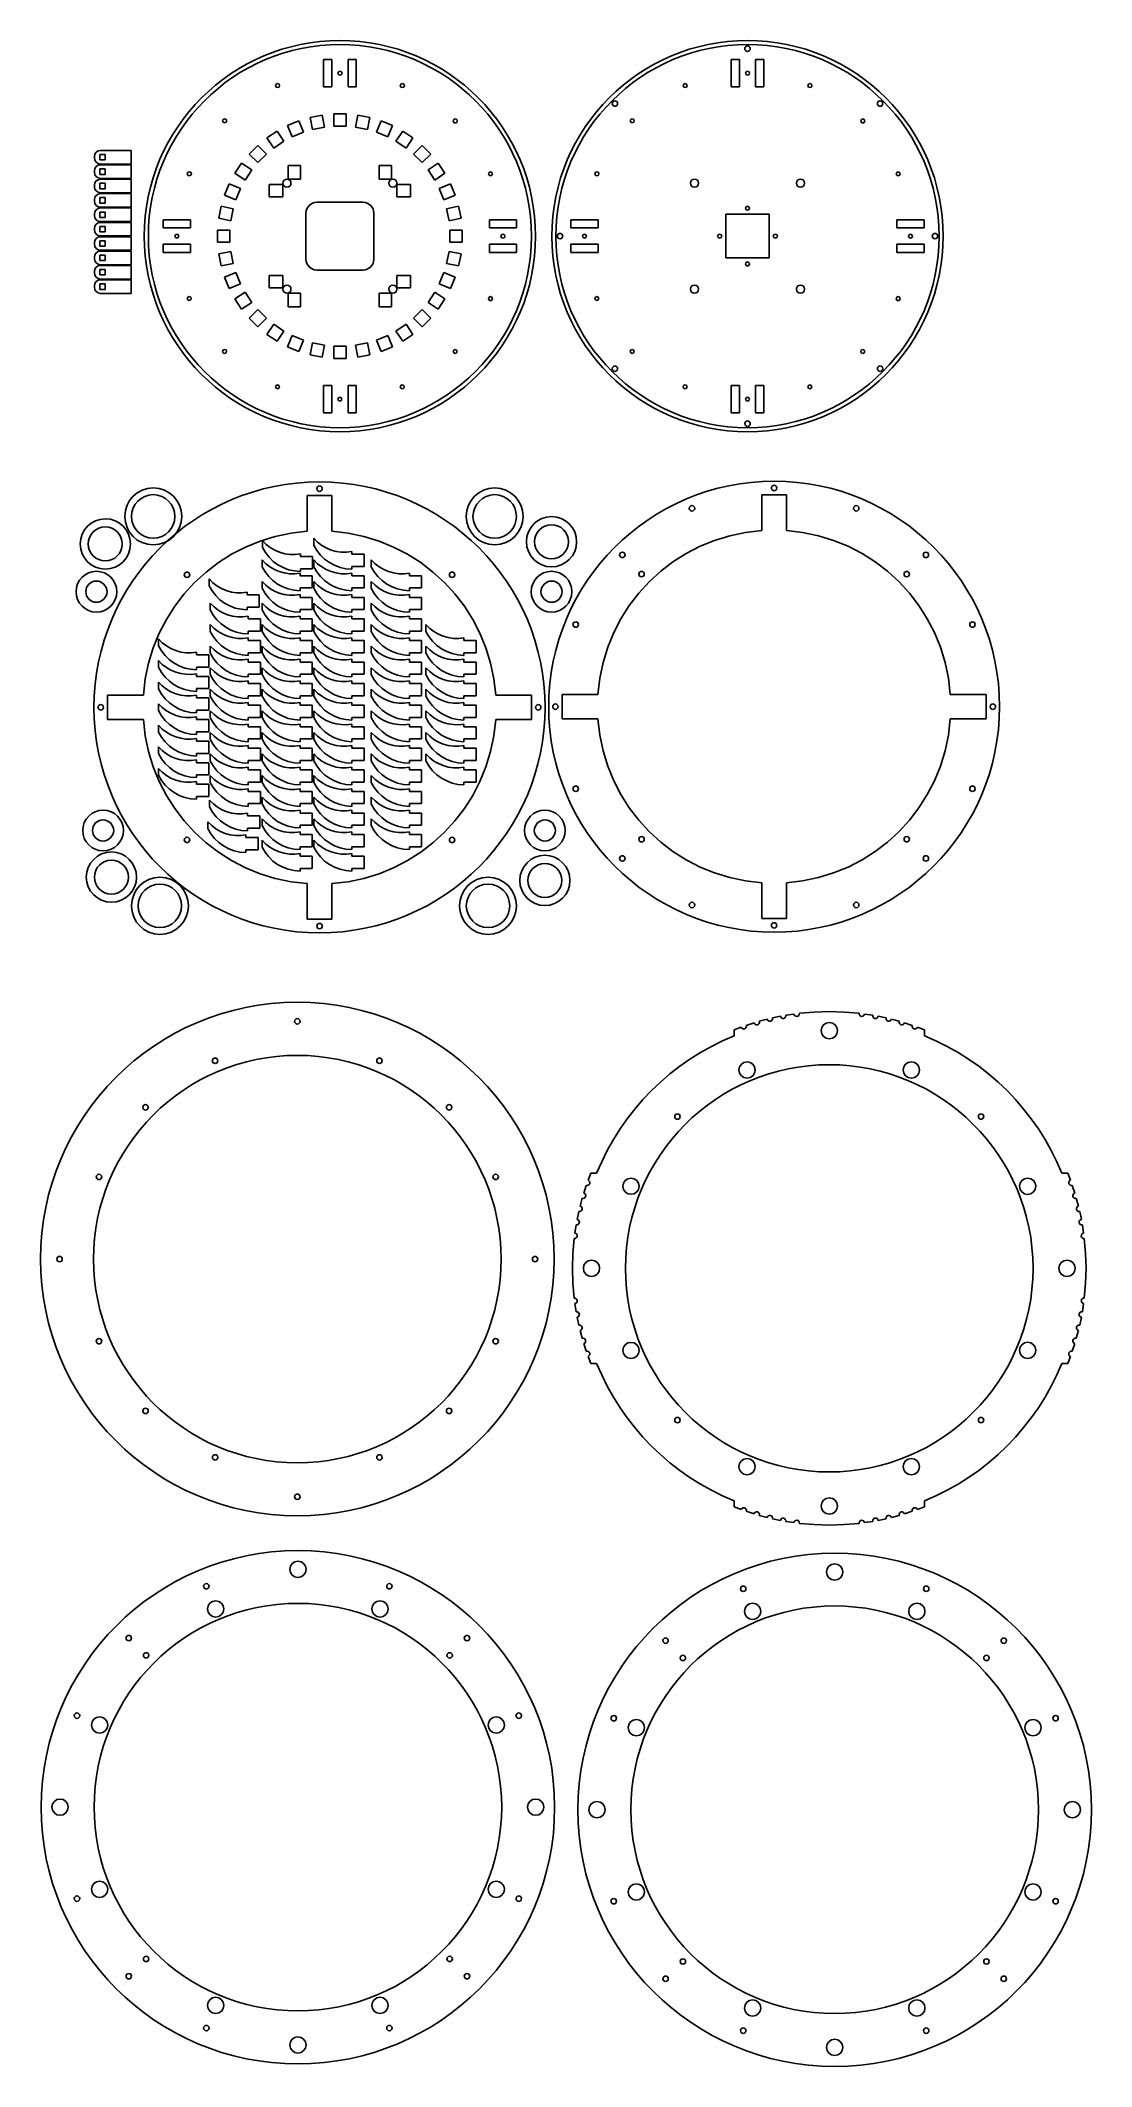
# Model space of a CAD drawing. Extents: x 107 to 494, y 46 to 792.
import ezdxf

# ---------------------------------------------------------------- set-up
doc = ezdxf.new("R2010")
doc.units = 0

msp = doc.modelspace()

# ---------------------------------------------------------------- linework, layer by layer
at = {"layer": 'Layer 1'}
for p, q in [((206.50211, 790.864398), (202.956489, 790.231216)), ((210.105419, 791.322272), (206.50211, 790.864398)), ((213.76189, 791.600314), (210.105419, 791.322272)), ((217.467, 791.694), (213.76189, 791.600314)), ((221.17211, 791.600314), (217.467, 791.694)), ((217.467, 791.694), (217.467, 791.694)), ((224.828581, 791.322272), (221.17211, 791.600314)), ((228.43189, 790.864398), (224.828581, 791.322272)), ((231.977511, 790.231216), (228.43189, 790.864398)), ((356.50211, 790.864398), (352.956489, 790.231216)), ((360.105419, 791.322272), (356.50211, 790.864398)), ((363.76189, 791.600314), (360.105419, 791.322272)), ((367.467, 791.694), (363.76189, 791.600314)), ((371.17211, 791.600314), (367.467, 791.694)), ((367.467, 791.694), (367.467, 791.694)), ((374.828581, 791.322272), (371.17211, 791.600314)), ((378.43189, 790.864398), (374.828581, 791.322272)), ((381.977511, 790.231216), (378.43189, 790.864398)), ((183.147526, 783.003988), (180.132382, 781.270318)), ((186.252023, 784.594018), (183.147526, 783.003988)), ((186.902386, 783.241939), (183.86257, 781.685036)), ((189.441352, 786.035883), (186.252023, 784.594018)), ((190.025266, 784.653764), (186.902386, 783.241939)), ((192.710986, 787.325059), (189.441352, 786.035883)), ((193.226778, 785.916082), (190.025266, 784.653764)), ((196.056403, 788.457022), (192.710986, 787.325059)), ((196.502494, 787.024462), (193.226778, 785.916082)), ((199.473079, 789.427249), (196.056403, 788.457022)), ((199.847983, 787.974475), (196.502494, 787.024462)), ((202.956489, 790.231216), (199.473079, 789.427249)), ((203.258817, 788.761692), (199.847983, 787.974475)), ((206.730565, 789.381682), (203.258817, 788.761692)), ((210.258798, 789.830017), (206.730565, 789.381682)), ((213.839086, 790.102266), (210.258798, 789.830017)), ((211.466, 774.694), (211.466, 784.694)), ((214.466, 784.694), (211.466, 784.694)), ((217.467, 790.194), (213.839086, 790.102266)), ((214.466, 774.694), (214.466, 784.694)), ((217.4671, 790.194), (217.467, 790.194)), ((221.095023, 790.102266), (217.4671, 790.194)), ((220.467, 774.694), (220.467, 784.694)), ((220.467, 784.694), (223.468, 784.694)), ((224.67532, 789.830016), (221.095023, 790.102266)), ((223.468, 774.694), (223.468, 784.694)), ((228.203561, 789.38168), (224.67532, 789.830016)), ((231.675316, 788.761687), (228.203561, 789.38168)), ((235.086157, 787.974469), (231.675316, 788.761687)), ((235.460921, 789.427249), (231.977511, 790.231216)), ((238.431653, 787.024453), (235.086157, 787.974469)), ((238.877597, 788.457022), (235.460921, 789.427249)), ((241.707374, 785.91607), (238.431653, 787.024453)), ((242.223014, 787.325059), (238.877597, 788.457022)), ((244.908892, 784.65375), (241.707374, 785.91607)), ((245.492648, 786.035883), (242.223014, 787.325059)), ((248.031776, 783.241922), (244.908892, 784.65375)), ((248.681977, 784.594018), (245.492648, 786.035883)), ((251.071597, 781.685016), (248.031776, 783.241922)), ((251.786474, 783.003988), (248.681977, 784.594018)), ((254.801618, 781.270318), (251.786474, 783.003988)), ((333.147526, 783.003988), (330.132382, 781.270318)), ((336.252023, 784.594018), (333.147526, 783.003988)), ((336.901343, 783.241939), (333.861526, 781.685036)), ((339.441352, 786.035883), (336.252023, 784.594018)), ((340.024223, 784.653764), (336.901343, 783.241939)), ((342.710986, 787.325059), (339.441352, 786.035883)), ((343.225738, 785.916082), (340.024223, 784.653764)), ((346.056403, 788.457022), (342.710986, 787.325059)), ((346.501456, 787.024462), (343.225738, 785.916082)), ((349.473079, 789.427249), (346.056403, 788.457022)), ((349.84695, 787.974475), (346.501456, 787.024462)), ((352.956489, 790.231216), (349.473079, 789.427249)), ((353.257788, 788.761692), (349.84695, 787.974475)), ((356.729542, 789.381682), (353.257788, 788.761692)), ((360.257782, 789.830017), (356.729542, 789.381682)), ((363.838077, 790.102266), (360.257782, 789.830017)), ((361.466, 774.694), (361.466, 784.694)), ((364.466, 784.694), (361.466, 784.694)), ((367.466, 790.194), (363.838077, 790.102266)), ((364.466, 774.694), (364.466, 784.694)), ((366.545586, 789.083247), (366.467, 788.694)), ((366.467, 788.694), (366.545586, 788.304753)), ((366.759895, 789.401109), (366.545586, 789.083247)), ((366.545586, 788.304753), (366.759895, 787.986891)), ((367.077757, 789.615416), (366.759895, 789.401109)), ((366.759895, 787.986891), (367.077757, 787.772584)), ((367.467, 789.694), (367.077757, 789.615416)), ((367.077757, 787.772584), (367.467, 787.694)), ((371.093923, 790.102266), (367.466, 790.194)), ((367.466, 790.194), (367.466, 790.194)), ((367.856256, 789.615416), (367.467, 789.694)), ((367.467, 789.694), (367.467, 789.694)), ((367.467, 787.694), (367.856256, 787.772584)), ((368.174116, 789.401109), (367.856256, 789.615416)), ((367.856256, 787.772584), (368.174116, 787.986891)), ((368.388419, 789.083247), (368.174116, 789.401109)), ((368.174116, 787.986891), (368.388419, 788.304753)), ((368.467, 788.694), (368.388419, 789.083247)), ((368.388419, 788.304753), (368.467, 788.694)), ((370.467, 784.694), (373.467, 784.694)), ((370.467, 774.694), (370.467, 784.694)), ((374.67422, 789.830016), (371.093923, 790.102266)), ((373.467, 774.694), (373.467, 784.694)), ((378.202461, 789.38168), (374.67422, 789.830016)), ((381.674216, 788.761687), (378.202461, 789.38168)), ((385.085057, 787.974469), (381.674216, 788.761687)), ((385.460921, 789.427249), (381.977511, 790.231216)), ((388.430553, 787.024453), (385.085057, 787.974469)), ((388.877597, 788.457022), (385.460921, 789.427249)), ((391.706274, 785.91607), (388.430553, 787.024453)), ((392.223014, 787.325059), (388.877597, 788.457022)), ((394.907792, 784.65375), (391.706274, 785.91607)), ((395.492648, 786.035883), (392.223014, 787.325059)), ((398.030676, 783.241922), (394.907792, 784.65375)), ((398.681977, 784.594018), (395.492648, 786.035883)), ((401.070497, 781.685016), (398.030676, 783.241922)), ((401.786474, 783.003988), (398.681977, 784.594018)), ((404.801618, 781.270318), (401.786474, 783.003988)), ((174.388253, 777.39015), (171.668315, 775.2527)), ((175.285794, 776.188154), (172.622525, 774.095235)), ((177.211116, 779.39753), (174.388253, 777.39015)), ((178.049844, 778.153714), (175.285794, 776.188154)), ((180.132382, 781.270318), (177.211116, 779.39753)), ((180.910246, 779.987484), (178.049844, 778.153714)), ((183.86257, 781.685036), (180.910246, 779.987484)), ((193.996671, 775.643329), (193.777, 775.113)), ((194.527, 775.863), (193.996671, 775.643329)), ((195.057317, 775.643329), (194.527, 775.863)), ((194.527, 775.863), (194.527, 775.863)), ((195.27697, 775.113), (195.057317, 775.643329)), ((216.959671, 780.201333), (216.74, 779.671)), ((216.74, 779.671), (216.959671, 779.140659)), ((217.49, 780.421), (216.959671, 780.201333)), ((216.959671, 779.140659), (217.49, 778.92099)), ((218.020317, 780.201333), (217.49, 780.421)), ((217.49, 780.421), (217.49, 780.421)), ((217.49, 778.92099), (218.020317, 779.140659)), ((218.23997, 779.671), (218.020317, 780.201333)), ((218.020317, 779.140659), (218.23997, 779.671)), ((239.92053, 775.624155), (239.70187, 775.095)), ((240.449, 775.845), (239.92053, 775.624155)), ((240.977459, 775.624316), (240.449, 775.845)), ((240.449, 775.845), (240.449, 775.845)), ((241.1961, 775.095), (240.977459, 775.624316)), ((254.023926, 779.987461), (251.071597, 781.685016)), ((256.884331, 778.153687), (254.023926, 779.987461)), ((257.722884, 779.39753), (254.801618, 781.270318)), ((259.648385, 776.188125), (256.884331, 778.153687)), ((260.545747, 777.39015), (257.722884, 779.39753)), ((262.311657, 774.095203), (259.648385, 776.188125)), ((263.265685, 775.2527), (260.545747, 777.39015)), ((324.388253, 777.39015), (321.668315, 775.2527)), ((325.284751, 776.188154), (322.621484, 774.095235)), ((327.211116, 779.39753), (324.388253, 777.39015)), ((328.0488, 778.153714), (325.284751, 776.188154)), ((330.132382, 781.270318), (327.211116, 779.39753)), ((330.909202, 779.987484), (328.0488, 778.153714)), ((333.861526, 781.685036), (330.909202, 779.987484)), ((343.996671, 775.643333), (343.777, 775.113)), ((344.527, 775.863), (343.996671, 775.643333)), ((345.057332, 775.643333), (344.527, 775.863)), ((344.527, 775.863), (344.527, 775.863)), ((345.277, 775.113), (345.057332, 775.643333)), ((366.959671, 780.201329), (366.74, 779.671)), ((366.74, 779.671), (366.959671, 779.140654)), ((367.49, 780.421), (366.959671, 780.201329)), ((366.959671, 779.140654), (367.49, 778.92098)), ((368.020332, 780.201329), (367.49, 780.421)), ((367.49, 780.421), (367.49, 780.421)), ((367.49, 778.92098), (368.020332, 779.140654)), ((368.24, 779.671), (368.020332, 780.201329)), ((368.020332, 779.140654), (368.24, 779.671)), ((389.92053, 775.624159), (389.70187, 775.095)), ((390.449, 775.845), (389.92053, 775.624159)), ((390.977479, 775.62432), (390.449, 775.845)), ((390.449, 775.845), (390.449, 775.845)), ((391.19614, 775.095), (390.977479, 775.62432)), ((404.022826, 779.987461), (401.070497, 781.685016)), ((406.883231, 778.153687), (404.022826, 779.987461)), ((407.722884, 779.39753), (404.801618, 781.270318)), ((409.647285, 776.188125), (406.883231, 778.153687)), ((410.545747, 777.39015), (407.722884, 779.39753)), ((412.310557, 774.095203), (409.647285, 776.188125)), ((413.265685, 775.2527), (410.545747, 777.39015)), ((164.171296, 768.105173), (161.9083, 765.492685)), ((166.555313, 770.605687), (164.171296, 768.105173)), ((167.61605, 769.545037), (165.281703, 767.096618)), ((169.055827, 772.989704), (166.555313, 770.605687)), ((170.064467, 771.879387), (167.61605, 769.545037)), ((171.668315, 775.2527), (169.055827, 772.989704)), ((172.622525, 774.095235), (170.064467, 771.879387)), ((193.777, 775.113), (193.996671, 774.582654)), ((193.996671, 774.582654), (194.527, 774.36298)), ((194.527, 774.36298), (195.057317, 774.582654)), ((195.057317, 774.582654), (195.27697, 775.113)), ((214.466, 774.694), (211.466, 774.694)), ((220.467, 774.694), (223.468, 774.694)), ((239.70187, 775.095), (239.92053, 774.565674)), ((239.92053, 774.565674), (240.449, 774.34501)), ((240.449, 774.34501), (240.977459, 774.565846)), ((240.977459, 774.565846), (241.1961, 775.095)), ((264.869718, 771.879352), (262.311657, 774.095203)), ((265.878173, 772.989704), (263.265685, 775.2527)), ((267.318138, 769.545), (264.869718, 771.879352)), ((268.378687, 770.605687), (265.878173, 772.989704)), ((269.652487, 767.096578), (267.318138, 769.545)), ((270.762704, 768.105173), (268.378687, 770.605687)), ((273.0257, 765.492685), (270.762704, 768.105173)), ((314.171296, 768.105173), (311.9083, 765.492685)), ((316.555313, 770.605687), (314.171296, 768.105173)), ((317.615012, 769.545037), (315.280668, 767.096618)), ((319.055827, 772.989704), (316.555313, 770.605687)), ((320.063428, 771.879387), (317.615012, 769.545037)), ((317.754581, 768.873239), (317.676, 768.48399)), ((317.676, 768.48399), (317.754581, 768.094743)), ((317.968884, 769.191104), (317.754581, 768.873239)), ((317.754581, 768.094743), (317.968884, 767.776881)), ((318.286744, 769.405414), (317.968884, 769.191104)), ((318.676, 769.484), (318.286744, 769.405414)), ((319.065239, 769.405414), (318.676, 769.484)), ((318.676, 769.484), (318.676, 769.484)), ((321.668315, 775.2527), (319.055827, 772.989704)), ((319.383101, 769.191104), (319.065239, 769.405414)), ((319.597413, 768.873239), (319.383101, 769.191104)), ((319.383101, 767.776881), (319.597413, 768.094743)), ((319.676, 768.48399), (319.597413, 768.873239)), ((319.597413, 768.094743), (319.676, 768.48399)), ((322.621484, 774.095235), (320.063428, 771.879387)), ((343.777, 775.113), (343.996671, 774.582659)), ((343.996671, 774.582659), (344.527, 774.36299)), ((344.527, 774.36299), (345.057332, 774.582659)), ((345.057332, 774.582659), (345.277, 775.113)), ((364.466, 774.694), (361.466, 774.694)), ((370.467, 774.694), (373.467, 774.694)), ((389.70187, 775.095), (389.92053, 774.565679)), ((389.92053, 774.565679), (390.449, 774.34502)), ((390.449, 774.34502), (390.977479, 774.565855)), ((390.977479, 774.565855), (391.19614, 775.095)), ((414.868618, 771.879352), (412.310557, 774.095203)), ((415.878173, 772.989704), (413.265685, 775.2527)), ((417.317037, 769.545), (414.868618, 771.879352)), ((415.335566, 768.873239), (415.25698, 768.48399)), ((415.25698, 768.48399), (415.335566, 768.094743)), ((415.549878, 769.191104), (415.335566, 768.873239)), ((415.335566, 768.094743), (415.549878, 767.776881)), ((415.867745, 769.405414), (415.549878, 769.191104)), ((416.257, 769.484), (415.867745, 769.405414)), ((418.378687, 770.605687), (415.878173, 772.989704)), ((416.646247, 769.405414), (416.257, 769.484)), ((416.257, 769.484), (416.257, 769.484)), ((416.964109, 769.191104), (416.646247, 769.405414)), ((417.178416, 768.873239), (416.964109, 769.191104)), ((416.964109, 767.776881), (417.178416, 768.094743)), ((417.257, 768.48399), (417.178416, 768.873239)), ((417.178416, 768.094743), (417.257, 768.48399)), ((419.651387, 767.096578), (417.317037, 769.545)), ((420.762704, 768.105173), (418.378687, 770.605687)), ((423.0257, 765.492685), (420.762704, 768.105173)), ((159.77085, 762.772747), (157.76347, 759.949884)), ((160.972939, 761.875285), (159.007381, 759.111231)), ((161.9083, 765.492685), (159.77085, 762.772747)), ((163.065856, 764.538557), (160.972939, 761.875285)), ((165.281703, 767.096618), (163.065856, 764.538557)), ((174.525667, 762.644329), (174.306, 762.114)), ((174.306, 762.114), (174.525667, 761.583668)), ((175.056, 762.864), (174.525667, 762.644329)), ((174.525667, 761.583668), (175.056, 761.364)), ((175.586329, 762.644329), (175.056, 762.864)), ((175.056, 762.864), (175.056, 762.864)), ((175.056, 761.364), (175.586329, 761.583668)), ((175.806, 762.114), (175.586329, 762.644329)), ((175.586329, 761.583668), (175.806, 762.114)), ((198.168, 760.408), (202.32462, 762.13017)), ((204.047, 757.972), (202.32456, 762.12966)), ((206.481, 763.391), (210.89427, 764.26888)), ((207.36, 758.977), (206.48161, 763.39051)), ((211.773, 759.855), (210.89461, 764.26851)), ((215.218, 764.694), (219.716, 764.694)), ((215.218, 760.194), (215.218, 764.694)), ((219.716, 760.194), (219.716, 764.694)), ((223.161, 759.855), (224.03942, 764.26851)), ((224.039, 764.269), (228.45227, 763.39112)), ((227.574, 758.977), (228.45245, 763.39051)), ((230.886, 757.972), (232.60845, 762.12966)), ((232.609, 762.13), (236.76558, 760.40783)), ((259.378682, 762.611329), (259.15903, 762.081)), ((259.15903, 762.081), (259.378682, 761.550668)), ((259.909, 762.831), (259.378682, 762.611329)), ((259.378682, 761.550668), (259.909, 761.331)), ((260.439344, 762.611329), (259.909, 762.831)), ((259.909, 762.831), (259.909, 762.831)), ((259.909, 761.331), (260.439344, 761.550668)), ((260.659, 762.081), (260.439344, 762.611329)), ((260.439344, 761.550668), (260.659, 762.081)), ((271.868335, 764.538516), (269.652487, 767.096578)), ((273.961254, 761.875242), (271.868335, 764.538516)), ((275.16315, 762.772747), (273.0257, 765.492685)), ((275.926814, 759.111188), (273.961254, 761.875242)), ((277.17053, 759.949884), (275.16315, 762.772747)), ((309.77085, 762.772747), (307.76347, 759.949884)), ((310.97191, 761.875285), (309.006354, 759.111231)), ((311.9083, 765.492685), (309.77085, 762.772747)), ((313.064824, 764.538557), (310.97191, 761.875285)), ((315.280668, 767.096618), (313.064824, 764.538557)), ((317.968884, 767.776881), (318.286744, 767.562574)), ((318.286744, 767.562574), (318.676, 767.48399)), ((318.676, 767.48399), (319.065239, 767.562574)), ((319.065239, 767.562574), (319.383101, 767.776881)), ((324.526691, 762.644329), (324.30704, 762.114)), ((324.30704, 762.114), (324.526691, 761.583668)), ((325.057, 762.864), (324.526691, 762.644329)), ((324.526691, 761.583668), (325.057, 761.364)), ((325.587333, 762.644329), (325.057, 762.864)), ((325.057, 762.864), (325.057, 762.864)), ((325.057, 761.364), (325.587333, 761.583668)), ((325.807, 762.114), (325.587333, 762.644329)), ((325.587333, 761.583668), (325.807, 762.114)), ((409.378671, 762.611333), (409.159, 762.081)), ((409.159, 762.081), (409.378671, 761.550671)), ((409.909, 762.831), (409.378671, 762.611333)), ((409.378671, 761.550671), (409.909, 761.331)), ((410.439346, 762.611333), (409.909, 762.831)), ((409.909, 762.831), (409.909, 762.831)), ((409.909, 761.331), (410.439346, 761.550671)), ((410.65902, 762.081), (410.439346, 762.611333)), ((410.439346, 761.550671), (410.65902, 762.081)), ((415.549878, 767.776881), (415.867745, 767.562574)), ((415.867745, 767.562574), (416.257, 767.48399)), ((416.257, 767.48399), (416.646247, 767.562574)), ((416.646247, 767.562574), (416.964109, 767.776881)), ((421.867235, 764.538516), (419.651387, 767.096578)), ((423.960154, 761.875242), (421.867235, 764.538516)), ((425.16315, 762.772747), (423.0257, 765.492685)), ((425.925714, 759.111188), (423.960154, 761.875242)), ((427.17053, 759.949884), (425.16315, 762.772747)), ((154.157012, 754.013474), (152.566982, 750.908977)), ((155.476061, 753.298497), (153.919159, 750.258676)), ((155.890682, 757.028618), (154.157012, 754.013474)), ((157.173612, 756.250826), (155.476061, 753.298497)), ((157.76347, 759.949884), (155.890682, 757.028618)), ((159.007381, 759.111231), (157.173612, 756.250826)), ((193.096, 752.119), (190.59569, 755.86075)), ((190.596, 755.861), (194.33721, 758.36104)), ((193.096, 752.119), (196.83721, 754.61906)), ((196.837, 754.619), (194.33669, 758.36073)), ((199.888, 756.251), (198.16821, 760.40839)), ((199.888, 756.251), (204.04727, 757.9729)), ((207.36, 758.977), (211.77327, 759.85488)), ((215.218, 760.194), (219.716, 760.194)), ((223.161, 759.855), (227.57424, 758.97712)), ((230.886, 757.972), (235.04259, 756.2501)), ((235.043, 756.251), (236.76544, 760.40839)), ((238.096, 754.619), (240.59631, 758.36073)), ((238.096, 754.619), (241.83721, 752.11894)), ((240.597, 758.361), (244.33821, 755.86096)), ((241.838, 752.119), (244.33831, 755.86075)), ((277.760584, 756.250781), (275.926814, 759.111188)), ((279.043318, 757.028618), (277.17053, 759.949884)), ((279.458136, 753.298453), (277.760584, 756.250781)), ((280.776988, 754.013474), (279.043318, 757.028618)), ((281.015039, 750.258633), (279.458136, 753.298453)), ((282.367018, 750.908977), (280.776988, 754.013474)), ((304.157012, 754.013474), (302.566982, 750.908977)), ((305.475041, 753.298497), (303.918142, 750.258676)), ((305.890682, 757.028618), (304.157012, 754.013474)), ((307.172588, 756.250826), (305.475041, 753.298497)), ((307.76347, 759.949884), (305.890682, 757.028618)), ((309.006354, 759.111231), (307.172588, 756.250826)), ((427.759484, 756.250781), (425.925714, 759.111188)), ((429.043318, 757.028618), (427.17053, 759.949884)), ((429.457036, 753.298453), (427.759484, 756.250781)), ((430.776988, 754.013474), (429.043318, 757.028618)), ((431.013939, 750.258633), (429.457036, 753.298453)), ((432.367018, 750.908977), (430.776988, 754.013474)), ((127.297815, 749.860827), (127.121, 748.98502)), ((127.121, 748.485), (127.121, 748.984)), ((127.121, 748.485), (127.297815, 747.609195)), ((127.780006, 750.576008), (127.297815, 749.860827)), ((127.297815, 747.609195), (127.780006, 746.894006)), ((128.495195, 751.05819), (127.780006, 750.576008)), ((127.780006, 746.894006), (128.495195, 746.411815)), ((128.495195, 745.766187), (127.780006, 745.283997)), ((129.371, 751.235), (128.495195, 751.05819)), ((128.495195, 746.411815), (129.371, 746.235)), ((129.371, 745.943), (128.495195, 745.766187)), ((129.121, 747.735), (129.121, 749.735)), ((129.121, 749.735), (131.121, 749.735)), ((129.121, 747.735), (131.121, 747.735)), ((129.372, 751.234), (140.621, 751.234)), ((129.372, 746.235), (140.621, 746.235)), ((129.372, 745.943), (140.621, 745.943)), ((131.121, 747.735), (131.121, 749.735)), ((140.621, 746.235), (140.621, 751.234)), ((140.621, 740.943), (140.621, 745.943)), ((151.125117, 747.719648), (149.835941, 744.450014)), ((152.566982, 750.908977), (151.125117, 747.719648)), ((152.507334, 747.135792), (151.245017, 743.934274)), ((153.919159, 750.258676), (152.507334, 747.135792)), ((178.801, 742.824), (181.3013, 746.56547)), ((185.042, 744.066), (181.30079, 746.56606)), ((184.055, 749.923), (187.23793, 753.10488)), ((187.238, 746.741), (184.05507, 749.92314)), ((190.418, 749.923), (187.2377, 753.10488)), ((187.238, 746.741), (190.4183, 749.92314)), ((198.467, 743.205), (198.467, 745.694)), ((198.467, 745.694), (202.968, 745.694)), ((202.968, 740.694), (202.968, 745.694)), ((231.966, 740.694), (231.966, 745.694)), ((231.966, 745.694), (236.467, 745.694)), ((236.467, 740.694), (236.467, 745.694)), ((244.512, 749.923), (247.69495, 753.10488)), ((244.512, 749.923), (247.69495, 746.74086)), ((247.695, 753.105), (250.87796, 749.92312)), ((247.695, 746.741), (250.87796, 749.92314)), ((249.891, 744.066), (253.63221, 746.56606)), ((253.633, 746.566), (256.13333, 742.82453)), ((282.426864, 747.13575), (281.015039, 750.258633)), ((283.808883, 747.719648), (282.367018, 750.908977)), ((283.689182, 743.934234), (282.426864, 747.13575)), ((285.098059, 744.450014), (283.808883, 747.719648)), ((301.125117, 747.719648), (299.835941, 744.450014)), ((302.566982, 750.908977), (301.125117, 747.719648)), ((302.50632, 747.135792), (301.244006, 743.934274)), ((303.918142, 750.258676), (302.50632, 747.135792)), ((432.425764, 747.13575), (431.013939, 750.258633)), ((433.808883, 747.719648), (432.367018, 750.908977)), ((433.688082, 743.934234), (432.425764, 747.13575)), ((435.098059, 744.450014), (433.808883, 747.719648)), ((127.297815, 744.56881), (127.121, 743.693)), ((127.121, 743.193), (127.121, 743.693)), ((127.121, 743.193), (127.297815, 742.317206)), ((127.297815, 739.276818), (127.121, 738.40102)), ((127.121, 737.901), (127.121, 738.401)), ((127.780006, 745.283997), (127.297815, 744.56881)), ((127.297815, 742.317206), (127.780006, 741.602024)), ((127.780006, 739.992), (127.297815, 739.276818)), ((127.780006, 741.602024), (128.495195, 741.119835)), ((128.495195, 740.474187), (127.780006, 739.992)), ((128.495195, 741.119835), (129.371, 740.94302)), ((129.371, 740.651), (128.495195, 740.474187)), ((129.121, 742.443), (129.121, 744.443)), ((129.121, 744.443), (131.121, 744.443)), ((129.121, 742.443), (131.121, 742.443)), ((129.121, 739.151), (131.121, 739.151)), ((129.121, 737.151), (129.121, 739.151)), ((129.372, 740.943), (140.621, 740.943)), ((129.372, 740.651), (140.621, 740.651)), ((131.121, 742.443), (131.121, 744.443)), ((131.121, 737.151), (131.121, 739.151)), ((140.621, 735.651), (140.621, 740.651)), ((148.703978, 741.104597), (147.733751, 737.687921)), ((149.835941, 744.450014), (148.703978, 741.104597)), ((150.136638, 740.658553), (149.186625, 737.313057)), ((151.245017, 743.934274), (150.136638, 740.658553)), ((161.51453, 743.183155), (161.29587, 742.654)), ((161.29587, 742.654), (161.51453, 742.12467)), ((162.043, 743.404), (161.51453, 743.183155)), ((161.51453, 742.12467), (162.043, 741.90401)), ((162.571459, 743.183316), (162.043, 743.404)), ((162.043, 743.404), (162.043, 743.404)), ((162.043, 741.90401), (162.571459, 742.124839)), ((162.7901, 742.654), (162.571459, 743.183316)), ((162.571459, 742.124839), (162.7901, 742.654)), ((175.03, 734.836), (176.75245, 738.99339)), ((180.909, 737.272), (176.75242, 738.99418)), ((182.542, 740.324), (178.80079, 742.82406)), ((182.542, 740.324), (185.0423, 744.06547)), ((191.466, 734.194), (191.466, 738.694)), ((191.466, 738.694), (196.467, 738.694)), ((196.467, 734.194), (196.467, 738.694)), ((196.587403, 739.777102), (196.46981, 739.19398)), ((196.46981, 739.19398), (196.587403, 738.610805)), ((196.908156, 740.253485), (196.587403, 739.777102)), ((196.587403, 738.610805), (196.908156, 738.134331)), ((197.384034, 740.57512), (196.908156, 740.253485)), ((197.967, 740.694), (197.384034, 740.57512)), ((198.549966, 740.575312), (197.967, 740.694)), ((197.967, 740.694), (197.967, 740.694)), ((198.467, 743.205), (198.456, 743.1939)), ((198.456, 743.1939), (198.467, 743.1828)), ((198.467, 740.694), (198.467, 743.183)), ((198.467, 740.694), (202.968, 740.694)), ((199.025844, 740.253669), (198.549966, 740.575312)), ((199.346597, 739.777194), (199.025844, 740.253669)), ((199.025844, 738.134519), (199.346597, 738.610895)), ((199.46419, 739.19401), (199.346597, 739.777194)), ((199.346597, 738.610895), (199.46419, 739.19401)), ((231.966, 740.694), (236.467, 740.694)), ((235.587403, 739.777102), (235.46981, 739.19398)), ((235.46981, 739.19398), (235.587403, 738.610805)), ((235.908156, 740.253485), (235.587403, 739.777102)), ((235.587403, 738.610805), (235.908156, 738.134331)), ((236.384034, 740.57512), (235.908156, 740.253485)), ((236.967, 740.694), (236.384034, 740.57512)), ((237.549978, 740.575312), (236.967, 740.694)), ((236.967, 740.694), (236.967, 740.694)), ((238.025855, 740.253669), (237.549978, 740.575312)), ((238.346602, 739.777194), (238.025855, 740.253669)), ((238.025855, 738.134519), (238.346602, 738.610895)), ((238.46419, 739.19401), (238.346602, 739.777194)), ((238.346602, 738.610895), (238.46419, 739.19401)), ((238.467, 734.194), (238.467, 738.694)), ((238.467, 738.694), (243.467, 738.694)), ((243.467, 734.194), (243.467, 738.694)), ((249.891, 744.066), (252.39133, 740.32453)), ((252.392, 740.324), (256.13321, 742.82406)), ((254.022, 737.272), (258.18124, 738.99418)), ((258.181, 738.994), (259.90344, 734.83661)), ((272.377671, 743.141329), (272.158, 742.611)), ((272.158, 742.611), (272.377671, 742.080664)), ((272.908, 743.361), (272.377671, 743.141329)), ((272.377671, 742.080664), (272.908, 741.861)), ((273.438318, 743.141329), (272.908, 743.361)), ((272.908, 743.361), (272.908, 743.361)), ((272.908, 741.861), (273.438318, 742.080664)), ((273.65797, 742.611), (273.438318, 743.141329)), ((273.438318, 742.080664), (273.65797, 742.611)), ((284.797562, 740.658516), (283.689182, 743.934234)), ((285.747575, 737.313023), (284.797562, 740.658516)), ((286.230022, 741.104597), (285.098059, 744.450014)), ((287.200249, 737.687921), (286.230022, 741.104597)), ((298.703978, 741.104597), (297.733751, 737.687921)), ((299.835941, 744.450014), (298.703978, 741.104597)), ((300.135629, 740.658553), (299.185619, 737.313057)), ((301.244006, 743.934274), (300.135629, 740.658553)), ((311.514541, 743.182159), (311.2959, 742.653)), ((311.2959, 742.653), (311.514541, 742.123675)), ((312.043, 743.403), (311.514541, 743.182159)), ((311.514541, 742.123675), (312.043, 741.90302)), ((312.571459, 743.18232), (312.043, 743.403)), ((312.043, 743.403), (312.043, 743.403)), ((312.043, 741.90302), (312.571459, 742.123847)), ((312.7901, 742.653), (312.571459, 743.18232)), ((312.571459, 742.123847), (312.7901, 742.653)), ((346.587403, 739.777107), (346.46981, 739.19399)), ((346.46981, 739.19399), (346.587403, 738.610811)), ((346.908156, 740.253486), (346.587403, 739.777107)), ((346.587403, 738.610811), (346.908156, 738.134338)), ((347.384034, 740.57512), (346.908156, 740.253486)), ((347.967, 740.694), (347.384034, 740.57512)), ((348.549983, 740.575317), (347.967, 740.694)), ((347.967, 740.694), (347.967, 740.694)), ((349.02587, 740.253677), (348.549983, 740.575317)), ((349.346627, 739.777204), (349.02587, 740.253677)), ((349.02587, 738.134525), (349.346627, 738.610901)), ((349.46422, 739.19402), (349.346627, 739.777204)), ((349.346627, 738.610901), (349.46422, 739.19402)), ((385.58741, 739.777107), (385.46982, 739.19399)), ((385.46982, 739.19399), (385.587418, 738.610811)), ((385.908158, 740.253486), (385.58741, 739.777107)), ((385.587418, 738.610811), (385.908172, 738.134338)), ((386.384032, 740.57512), (385.908158, 740.253486)), ((386.967, 740.694), (386.384032, 740.57512)), ((387.549953, 740.575317), (386.967, 740.694)), ((386.967, 740.694), (386.967, 740.694)), ((388.025823, 740.253677), (387.549953, 740.575317)), ((388.346573, 739.777204), (388.025823, 740.253677)), ((388.025837, 738.134525), (388.346582, 738.610901)), ((388.46417, 739.19402), (388.346573, 739.777204)), ((388.346582, 738.610901), (388.46417, 739.19402)), ((422.377668, 743.141332), (422.158, 742.611)), ((422.158, 742.611), (422.377668, 742.080664)), ((422.908, 743.361), (422.377668, 743.141332)), ((422.377668, 742.080664), (422.908, 741.861)), ((423.438333, 743.141332), (422.908, 743.361)), ((422.908, 743.361), (422.908, 743.361)), ((422.908, 741.861), (423.438333, 742.080664)), ((423.658, 742.611), (423.438333, 743.141332)), ((423.438333, 742.080664), (423.658, 742.611)), ((434.796462, 740.658516), (433.688082, 743.934234)), ((435.746475, 737.313023), (434.796462, 740.658516)), ((436.230022, 741.104597), (435.098059, 744.450014)), ((437.200249, 737.687921), (436.230022, 741.104597)), ((127.121, 737.901), (127.297815, 737.025195)), ((127.297815, 733.98581), (127.121, 733.11)), ((127.121, 732.61), (127.121, 733.109)), ((127.121, 732.61), (127.297815, 731.734195)), ((127.297815, 737.025195), (127.780006, 736.310006)), ((127.780006, 734.700998), (127.297815, 733.98581)), ((127.297815, 731.734195), (127.780006, 731.019006)), ((127.780006, 736.310006), (128.495195, 735.827815)), ((128.495195, 735.183187), (127.780006, 734.700998)), ((127.780006, 731.019006), (128.495195, 730.536815)), ((128.495195, 735.827815), (129.371, 735.651)), ((129.371, 735.36), (128.495195, 735.183187)), ((129.121, 737.151), (131.121, 737.151)), ((129.121, 733.86), (131.121, 733.86)), ((129.121, 731.86), (129.121, 733.86)), ((129.121, 731.86), (131.121, 731.86)), ((129.372, 735.651), (140.621, 735.651)), ((129.372, 735.359), (140.621, 735.359)), ((131.121, 731.86), (131.121, 733.86)), ((140.621, 730.36), (140.621, 735.359)), ((146.929784, 734.204511), (146.296602, 730.65889)), ((147.733751, 737.687921), (146.929784, 734.204511)), ((148.399408, 733.902216), (147.779418, 730.430461)), ((149.186625, 737.313057), (148.399408, 733.902216)), ((179.19, 733.114), (175.03076, 734.83619)), ((179.19, 733.114), (180.90979, 737.2714)), ((191.466, 734.194), (196.467, 734.194)), ((196.908156, 738.134331), (197.384034, 737.81269)), ((197.384034, 737.81269), (197.967, 737.69401)), ((197.967, 737.69401), (198.549966, 737.812888)), ((198.549966, 737.812888), (199.025844, 738.134519)), ((206.138576, 731.022427), (205.281341, 729.750981)), ((207.410023, 731.87966), (206.138576, 731.022427)), ((208.160863, 732.112734), (207.410023, 731.87966)), ((208.967, 732.194), (208.160863, 732.112734)), ((208.966, 732.194), (225.968, 732.194)), ((226.773131, 732.112734), (225.967, 732.194)), ((227.523968, 731.87966), (226.773131, 732.112734)), ((228.795416, 731.022427), (227.523968, 731.87966)), ((229.652656, 729.750981), (228.795416, 731.022427)), ((235.908156, 738.134331), (236.384034, 737.81269)), ((236.384034, 737.81269), (236.967, 737.69401)), ((236.967, 737.69401), (237.549978, 737.812888)), ((237.549978, 737.812888), (238.025855, 738.134519)), ((238.467, 734.194), (243.467, 734.194)), ((254.022, 737.272), (255.74441, 733.1146)), ((255.744, 733.114), (259.90327, 734.83619)), ((286.534792, 733.902187), (285.747575, 737.313023)), ((287.154782, 730.430438), (286.534792, 733.902187)), ((288.004216, 734.204511), (287.200249, 737.687921)), ((288.637398, 730.65889), (288.004216, 734.204511)), ((296.929784, 734.204511), (296.296602, 730.65889)), ((297.733751, 737.687921), (296.929784, 734.204511)), ((298.398404, 733.902216), (297.778415, 730.430461)), ((299.185619, 737.313057), (298.398404, 733.902216)), ((346.908156, 738.134338), (347.384034, 737.812698)), ((347.384034, 737.812698), (347.967, 737.69402)), ((347.967, 737.69402), (348.549983, 737.812897)), ((348.549983, 737.812897), (349.02587, 738.134525)), ((385.908172, 738.134338), (386.384046, 737.812698)), ((386.384046, 737.812698), (386.967, 737.69402)), ((386.967, 737.69402), (387.549967, 737.812897)), ((387.549967, 737.812897), (388.025837, 738.134525)), ((436.533692, 733.902187), (435.746475, 737.313023)), ((437.153682, 730.430438), (436.533692, 733.902187)), ((438.004216, 734.204511), (437.200249, 737.687921)), ((438.637398, 730.65889), (438.004216, 734.204511)), ((127.297815, 728.69381), (127.121, 727.818)), ((127.121, 727.318), (127.121, 727.818)), ((127.121, 727.318), (127.297815, 726.442206)), ((127.297815, 723.401801), (127.121, 722.526)), ((127.780006, 729.408997), (127.297815, 728.69381)), ((127.297815, 726.442206), (127.780006, 725.727021)), ((127.780006, 724.11699), (127.297815, 723.401801)), ((128.495195, 729.891187), (127.780006, 729.408997)), ((127.780006, 725.727021), (128.495195, 725.244826)), ((128.495195, 724.599184), (127.780006, 724.11699)), ((128.495195, 730.536815), (129.371, 730.36)), ((129.371, 730.068), (128.495195, 729.891187)), ((128.495195, 725.244826), (129.371, 725.068)), ((129.371, 724.776), (128.495195, 724.599184)), ((129.121, 726.568), (129.121, 728.568)), ((129.121, 728.568), (131.121, 728.568)), ((129.121, 726.568), (131.121, 726.568)), ((129.372, 730.36), (140.621, 730.36)), ((129.372, 730.068), (140.621, 730.068)), ((129.372, 725.068), (140.621, 725.068)), ((129.372, 724.776), (140.621, 724.776)), ((131.121, 726.568), (131.121, 728.568)), ((140.621, 725.068), (140.621, 730.068)), ((140.621, 719.776), (140.621, 724.776)), ((145.560686, 723.39911), (145.467, 719.694)), ((145.838728, 727.055581), (145.560686, 723.39911)), ((146.296602, 730.65889), (145.838728, 727.055581)), ((147.058834, 723.321923), (146.9671, 719.694)), ((147.331083, 726.90222), (147.058834, 723.321923)), ((147.779418, 730.430461), (147.331083, 726.90222)), ((152.467, 722.694), (152.467, 725.694)), ((162.468, 725.694), (152.467, 725.694)), ((162.468, 722.694), (162.468, 725.694)), ((172.892, 726.267), (173.77038, 730.68051)), ((177.306, 725.389), (172.8928, 726.26689)), ((178.184, 729.802), (173.77073, 730.67988)), ((177.306, 725.389), (178.18445, 729.80252)), ((205.048266, 729.00014), (204.967, 728.194)), ((204.968, 711.194), (204.968, 728.194)), ((205.281341, 729.750981), (205.048266, 729.00014)), ((229.885733, 729.00014), (229.652656, 729.750981)), ((229.967, 728.194), (229.885733, 729.00014)), ((229.966, 711.194), (229.966, 728.194)), ((256.749, 729.802), (261.16227, 730.67988)), ((256.749, 729.802), (257.62745, 725.38848)), ((257.628, 725.389), (262.04124, 726.26689)), ((261.163, 730.68), (262.04142, 726.26649)), ((272.466, 722.694), (272.466, 725.694)), ((272.466, 725.694), (282.467, 725.694)), ((282.467, 722.694), (282.467, 725.694)), ((287.603117, 726.902203), (287.154782, 730.430438)), ((287.875366, 723.321914), (287.603117, 726.902203)), ((287.9671, 719.694), (287.875366, 723.321914)), ((289.095272, 727.055581), (288.637398, 730.65889)), ((289.373314, 723.39911), (289.095272, 727.055581)), ((289.467, 719.694), (289.373314, 723.39911)), ((295.560686, 723.39911), (295.467, 719.694)), ((295.838728, 727.055581), (295.560686, 723.39911)), ((296.296602, 730.65889), (295.838728, 727.055581)), ((297.057834, 723.321923), (296.9661, 719.694)), ((297.330082, 726.90222), (297.057834, 723.321923)), ((297.778415, 730.430461), (297.330082, 726.90222)), ((312.468, 725.694), (302.467, 725.694)), ((302.467, 722.694), (302.467, 725.694)), ((312.468, 722.694), (312.468, 725.694)), ((359.466, 727.772), (375.467, 727.772)), ((359.466, 727.772), (359.466, 711.671)), ((366.936667, 730.474329), (366.717, 729.944)), ((366.717, 729.944), (366.936667, 729.413667)), ((367.467, 730.694), (366.936667, 730.474329)), ((366.936667, 729.413667), (367.467, 729.194)), ((367.997332, 730.474329), (367.467, 730.694)), ((367.467, 730.694), (367.467, 730.694)), ((367.467, 729.194), (367.997332, 729.413667)), ((368.217, 729.944), (367.997332, 730.474329)), ((367.997332, 729.413667), (368.217, 729.944)), ((375.467, 727.772), (375.467, 711.671)), ((422.467, 725.694), (432.467, 725.694)), ((422.467, 722.694), (422.467, 725.694)), ((432.467, 722.694), (432.467, 725.694)), ((437.602017, 726.902203), (437.153682, 730.430438)), ((437.874266, 723.321914), (437.602017, 726.902203)), ((437.966, 719.694), (437.874266, 723.321914)), ((439.095272, 727.055581), (438.637398, 730.65889)), ((439.373314, 723.39911), (439.095272, 727.055581)), ((439.467, 719.694), (439.373314, 723.39911)), ((127.121, 722.026), (127.121, 722.526)), ((127.121, 722.026), (127.297815, 721.150196)), ((127.297815, 718.110805), (127.121, 717.235)), ((127.121, 716.735), (127.121, 717.234)), ((127.121, 716.735), (127.297815, 715.8592)), ((127.297815, 721.150196), (127.780006, 720.43501)), ((127.780006, 718.825994), (127.297815, 718.110805)), ((127.297815, 715.8592), (127.780006, 715.144014)), ((127.780006, 720.43501), (128.495195, 719.952819)), ((128.495195, 719.308185), (127.780006, 718.825994)), ((128.495195, 719.952819), (129.371, 719.776)), ((129.371, 719.485), (128.495195, 719.308185)), ((129.121, 721.276), (129.121, 723.276)), ((129.121, 723.276), (131.121, 723.276)), ((129.121, 721.276), (131.121, 721.276)), ((129.121, 717.985), (131.121, 717.985)), ((129.121, 715.985), (129.121, 717.985)), ((129.121, 715.985), (131.121, 715.985)), ((129.372, 719.776), (140.621, 719.776)), ((129.372, 719.484), (140.621, 719.484)), ((131.121, 721.276), (131.121, 723.276)), ((131.121, 715.985), (131.121, 717.985)), ((140.621, 714.485), (140.621, 719.484)), ((145.467, 719.694), (145.560686, 715.98889)), ((145.560686, 715.98889), (145.838728, 712.332419)), ((146.9671, 719.694), (147.058834, 716.066086)), ((147.058834, 716.066086), (147.331083, 712.485798)), ((162.468, 722.694), (152.467, 722.694)), ((162.468, 716.694), (152.467, 716.694)), ((152.467, 716.694), (152.467, 713.694)), ((156.936671, 720.224332), (156.717, 719.694)), ((156.717, 719.694), (156.936671, 719.163671)), ((157.467, 720.444), (156.936671, 720.224332)), ((156.936671, 719.163671), (157.467, 718.944)), ((157.997318, 720.224332), (157.467, 720.444)), ((157.467, 720.444), (157.467, 720.444)), ((157.467, 718.944), (157.997318, 719.163671)), ((158.21697, 719.694), (157.997318, 720.224332)), ((157.997318, 719.163671), (158.21697, 719.694)), ((162.468, 716.694), (162.468, 713.694)), ((172.466, 717.444), (172.466, 721.944)), ((176.967, 721.944), (172.466, 721.944)), ((176.967, 717.444), (172.466, 717.444)), ((176.967, 717.444), (176.967, 721.944)), ((257.967, 721.944), (262.467, 721.944)), ((257.967, 721.944), (257.967, 717.444)), ((257.967, 717.444), (262.467, 717.444)), ((262.467, 721.944), (262.467, 717.444)), ((272.466, 722.694), (282.467, 722.694)), ((272.466, 716.694), (272.466, 713.694)), ((272.466, 716.694), (282.467, 716.694)), ((276.936671, 720.178329), (276.717, 719.648)), ((276.717, 719.648), (276.936671, 719.117668)), ((277.467, 720.398), (276.936671, 720.178329)), ((276.936671, 719.117668), (277.467, 718.898)), ((277.997318, 720.178329), (277.467, 720.398)), ((277.467, 720.398), (277.467, 720.398)), ((277.467, 718.898), (277.997318, 719.117668)), ((278.21697, 719.648), (277.997318, 720.178329)), ((277.997318, 719.117668), (278.21697, 719.648)), ((282.467, 716.694), (282.467, 713.694)), ((287.603117, 712.485798), (287.875366, 716.066086)), ((287.875366, 716.066086), (287.9671, 719.694)), ((289.095272, 712.332419), (289.373314, 715.98889)), ((289.373314, 715.98889), (289.467, 719.694)), ((295.467, 719.694), (295.560687, 715.98889)), ((295.560687, 715.98889), (295.83873, 712.332419)), ((296.9661, 719.694), (297.057834, 716.066077)), ((297.057834, 716.066077), (297.330083, 712.485781)), ((297.545586, 720.083247), (297.467, 719.694)), ((297.467, 719.694), (297.545586, 719.304753)), ((297.759895, 720.401109), (297.545586, 720.083247)), ((297.545586, 719.304753), (297.759895, 718.986891)), ((298.077757, 720.615416), (297.759895, 720.401109)), ((297.759895, 718.986891), (298.077757, 718.772584)), ((298.467, 720.694), (298.077757, 720.615416)), ((298.077757, 718.772584), (298.467, 718.694)), ((298.856256, 720.615416), (298.467, 720.694)), ((298.467, 720.694), (298.467, 720.694)), ((298.467, 718.694), (298.856256, 718.772584)), ((299.174116, 720.401109), (298.856256, 720.615416)), ((298.856256, 718.772584), (299.174116, 718.986891)), ((299.388419, 720.083247), (299.174116, 720.401109)), ((299.174116, 718.986891), (299.388419, 719.304753)), ((299.467, 719.694), (299.388419, 720.083247)), ((299.388419, 719.304753), (299.467, 719.694)), ((312.468, 722.694), (302.467, 722.694)), ((312.468, 716.694), (302.467, 716.694)), ((302.467, 716.694), (302.467, 713.694)), ((306.936682, 720.224329), (306.71703, 719.694)), ((306.71703, 719.694), (306.936682, 719.163667)), ((307.467, 720.444), (306.936682, 720.224329)), ((306.936682, 719.163667), (307.467, 718.944)), ((307.997332, 720.224329), (307.467, 720.444)), ((307.467, 720.444), (307.467, 720.444)), ((307.467, 718.944), (307.997332, 719.163667)), ((308.217, 719.694), (307.997332, 720.224329)), ((307.997332, 719.163667), (308.217, 719.694)), ((312.468, 716.694), (312.468, 713.694)), ((356.686667, 720.224329), (356.467, 719.694)), ((356.467, 719.694), (356.686667, 719.163667)), ((357.217, 720.444), (356.686667, 720.224329)), ((356.686667, 719.163667), (357.217, 718.944)), ((357.747332, 720.224329), (357.217, 720.444)), ((357.217, 720.444), (357.217, 720.444)), ((357.217, 718.944), (357.747332, 719.163667)), ((357.967, 719.694), (357.747332, 720.224329)), ((357.747332, 719.163667), (357.967, 719.694)), ((377.186667, 720.224329), (376.967, 719.694)), ((376.967, 719.694), (377.186667, 719.163667)), ((377.717, 720.444), (377.186667, 720.224329)), ((377.186667, 719.163667), (377.717, 718.944)), ((378.247341, 720.224329), (377.717, 720.444)), ((377.717, 720.444), (377.717, 720.444)), ((377.717, 718.944), (378.247341, 719.163667)), ((378.46701, 719.694), (378.247341, 720.224329)), ((378.247341, 719.163667), (378.46701, 719.694)), ((422.467, 722.694), (432.467, 722.694)), ((422.467, 716.694), (432.467, 716.694)), ((422.467, 716.694), (422.467, 713.694)), ((426.936667, 720.178329), (426.717, 719.648)), ((426.717, 719.648), (426.936667, 719.117668)), ((427.467, 720.398), (426.936667, 720.178329)), ((426.936667, 719.117668), (427.467, 718.898)), ((427.997329, 720.178329), (427.467, 720.398)), ((427.467, 720.398), (427.467, 720.398)), ((427.467, 718.898), (427.997329, 719.117668)), ((428.217, 719.648), (427.997329, 720.178329)), ((427.997329, 719.117668), (428.217, 719.648)), ((432.467, 716.694), (432.467, 713.694)), ((435.545583, 720.083247), (435.467, 719.694)), ((435.467, 719.694), (435.545583, 719.304753)), ((435.759887, 720.401109), (435.545583, 720.083247)), ((435.545583, 719.304753), (435.759887, 718.986891)), ((436.077748, 720.615416), (435.759887, 720.401109)), ((435.759887, 718.986891), (436.077748, 718.772584)), ((436.467, 720.694), (436.077748, 720.615416)), ((436.077748, 718.772584), (436.467, 718.694)), ((436.856247, 720.615416), (436.467, 720.694)), ((436.467, 720.694), (436.467, 720.694)), ((436.467, 718.694), (436.856247, 718.772584)), ((437.174109, 720.401109), (436.856247, 720.615416)), ((436.856247, 718.772584), (437.174109, 718.986891)), ((437.388416, 720.083247), (437.174109, 720.401109)), ((437.174109, 718.986891), (437.388416, 719.304753)), ((437.467, 719.694), (437.388416, 720.083247)), ((437.388416, 719.304753), (437.467, 719.694)), ((437.602016, 712.485781), (437.874266, 716.066077)), ((437.874266, 716.066077), (437.966, 719.694)), ((439.095272, 712.332419), (439.373314, 715.98889)), ((439.373314, 715.98889), (439.467, 719.694)), ((127.297815, 712.81881), (127.121, 711.943)), ((127.121, 711.443), (127.121, 711.943)), ((127.121, 711.443), (127.297815, 710.567206)), ((127.780006, 713.533997), (127.297815, 712.81881)), ((127.297815, 710.567206), (127.780006, 709.852021)), ((127.780006, 715.144014), (128.495195, 714.66182)), ((128.495195, 714.016187), (127.780006, 713.533997)), ((127.780006, 709.852021), (128.495195, 709.369826)), ((128.495195, 708.724185), (127.780006, 708.241994)), ((128.495195, 714.66182), (129.371, 714.485)), ((129.371, 714.193), (128.495195, 714.016187)), ((128.495195, 709.369826), (129.371, 709.193)), ((129.371, 708.901), (128.495195, 708.724185)), ((129.121, 712.693), (131.121, 712.693)), ((129.121, 710.693), (129.121, 712.693)), ((129.121, 710.693), (131.121, 710.693)), ((129.372, 714.485), (140.621, 714.485)), ((129.372, 714.193), (140.621, 714.193)), ((129.372, 709.193), (140.621, 709.193)), ((129.372, 708.901), (140.621, 708.901)), ((131.121, 710.693), (131.121, 712.693)), ((140.621, 709.193), (140.621, 714.193)), ((140.621, 703.901), (140.621, 708.901)), ((145.838728, 712.332419), (146.296602, 708.72911)), ((146.296602, 708.72911), (146.929784, 705.183489)), ((147.331083, 712.485798), (147.779418, 708.957565)), ((147.779418, 708.957565), (148.399408, 705.485817)), ((162.468, 713.694), (152.467, 713.694)), ((173.771, 708.709), (172.89262, 713.12253)), ((177.306, 714), (172.8928, 713.12211)), ((178.184, 709.586), (173.77073, 708.70811)), ((178.184, 709.586), (177.30555, 713.99953)), ((204.967, 711.194), (205.048266, 710.387857)), ((205.048266, 710.387857), (205.281341, 709.637013)), ((205.281341, 709.637013), (206.138576, 708.365565)), ((228.795405, 708.365569), (229.652643, 709.637015)), ((229.652643, 709.637015), (229.885724, 710.387857)), ((229.885724, 710.387857), (229.967, 711.194)), ((256.749, 709.586), (261.16227, 708.70811)), ((257.628, 714), (256.74955, 709.58647)), ((257.628, 714), (262.04124, 713.12211)), ((262.041, 713.122), (261.16258, 708.70847)), ((272.466, 713.694), (282.467, 713.694)), ((286.534792, 705.485817), (287.154782, 708.957565)), ((287.154782, 708.957565), (287.603117, 712.485798)), ((288.004216, 705.18349), (288.637398, 708.729111)), ((288.637398, 708.729111), (289.095272, 712.332419)), ((295.83873, 712.332419), (296.296604, 708.72911)), ((296.296604, 708.72911), (296.929787, 705.183489)), ((297.330083, 712.485781), (297.778418, 708.957542)), ((297.778418, 708.957542), (298.398408, 705.485788)), ((312.468, 713.694), (302.467, 713.694)), ((359.466, 711.671), (375.467, 711.671)), ((366.936667, 709.974329), (366.717, 709.444)), ((366.717, 709.444), (366.936667, 708.913654)), ((367.467, 710.194), (366.936667, 709.974329)), ((366.936667, 708.913654), (367.467, 708.69398)), ((367.997332, 709.974329), (367.467, 710.194)), ((367.467, 710.194), (367.467, 710.194)), ((367.467, 708.69398), (367.997332, 708.913654)), ((368.217, 709.444), (367.997332, 709.974329)), ((367.997332, 708.913654), (368.217, 709.444)), ((422.467, 713.694), (432.467, 713.694)), ((436.533688, 705.485784), (437.15368, 708.95754)), ((437.15368, 708.95754), (437.602016, 712.485781)), ((438.004216, 705.18349), (438.637398, 708.729111)), ((438.637398, 708.729111), (439.095272, 712.332419)), ((127.297815, 707.526805), (127.121, 706.651)), ((127.121, 706.151), (127.121, 706.651)), ((127.121, 706.151), (127.297815, 705.275196)), ((127.297815, 702.235805), (127.121, 701.36)), ((127.121, 700.86), (127.121, 701.359)), ((127.780006, 708.241994), (127.297815, 707.526805)), ((127.297815, 705.275196), (127.780006, 704.56001)), ((127.780006, 702.950994), (127.297815, 702.235805)), ((127.780006, 704.56001), (128.495195, 704.077819)), ((128.495195, 703.433185), (127.780006, 702.950994)), ((128.495195, 704.077819), (129.371, 703.901)), ((129.371, 703.61), (128.495195, 703.433185)), ((129.121, 707.401), (131.121, 707.401)), ((129.121, 705.401), (129.121, 707.401)), ((129.121, 705.401), (131.121, 705.401)), ((129.121, 702.11), (131.121, 702.11)), ((129.121, 700.11), (129.121, 702.11)), ((129.372, 703.901), (140.621, 703.901)), ((129.372, 703.609), (140.621, 703.609)), ((131.121, 705.401), (131.121, 707.401)), ((131.121, 700.11), (131.121, 702.11)), ((140.621, 698.61), (140.621, 703.609)), ((146.929784, 705.183489), (147.733751, 701.700079)), ((147.733751, 701.700079), (148.703978, 698.283403)), ((148.399408, 705.485817), (149.186625, 702.074983)), ((149.186625, 702.074983), (150.136638, 698.729494)), ((176.753, 700.395), (175.03055, 704.55239)), ((179.19, 706.274), (175.03076, 704.55181)), ((180.909, 702.117), (176.75242, 700.39482)), ((180.909, 702.117), (179.18921, 706.2744)), ((191.466, 705.194), (196.467, 705.194)), ((191.466, 700.694), (191.466, 705.194)), ((196.467, 700.694), (196.467, 705.194)), ((196.908156, 701.253495), (196.587403, 700.777119)), ((197.384034, 701.575123), (196.908156, 701.253495)), ((197.967, 701.694), (197.384034, 701.575123)), ((198.549966, 701.575318), (197.967, 701.694)), ((197.967, 701.694), (197.967, 701.694)), ((199.025844, 701.253679), (198.549966, 701.575318)), ((199.346597, 700.777208), (199.025844, 701.253679)), ((206.138576, 708.365565), (207.410023, 707.508334)), ((207.410023, 707.508334), (208.160863, 707.275262)), ((208.160863, 707.275262), (208.967, 707.194)), ((208.966, 707.194), (225.968, 707.194)), ((225.967, 707.194), (226.77313, 707.275265)), ((226.77313, 707.275265), (227.523964, 707.508338)), ((227.523964, 707.508338), (228.795405, 708.365569)), ((235.908156, 701.253495), (235.587403, 700.777119)), ((236.384034, 701.575123), (235.908156, 701.253495)), ((236.967, 701.694), (236.384034, 701.575123)), ((237.549978, 701.575318), (236.967, 701.694)), ((236.967, 701.694), (236.967, 701.694)), ((238.025855, 701.253679), (237.549978, 701.575318)), ((238.346602, 700.777208), (238.025855, 701.253679)), ((238.467, 705.194), (243.467, 705.194)), ((238.467, 700.694), (238.467, 705.194)), ((243.467, 700.694), (243.467, 705.194)), ((255.744, 706.274), (254.02159, 702.1166)), ((254.022, 702.117), (258.18124, 700.39482)), ((255.744, 706.274), (259.90327, 704.55181)), ((259.903, 704.552), (258.18056, 700.39461)), ((284.797562, 698.729494), (285.747575, 702.074983)), ((285.747575, 702.074983), (286.534792, 705.485817)), ((286.230022, 698.283406), (287.200249, 701.700081)), ((287.200249, 701.700081), (288.004216, 705.18349)), ((296.929787, 705.183489), (297.733754, 701.700079)), ((297.733754, 701.700079), (298.703981, 698.283403)), ((298.398408, 705.485788), (299.185625, 702.074949)), ((299.185625, 702.074949), (300.135638, 698.729456)), ((346.908156, 701.253495), (346.587403, 700.777119)), ((347.384034, 701.575123), (346.908156, 701.253495)), ((347.967, 701.694), (347.384034, 701.575123)), ((348.549983, 701.575313), (347.967, 701.694)), ((347.967, 701.694), (347.967, 701.694)), ((349.02587, 701.253675), (348.549983, 701.575313)), ((349.346627, 700.777207), (349.02587, 701.253675)), ((385.908158, 701.253495), (385.58741, 700.777119)), ((386.384032, 701.575123), (385.908158, 701.253495)), ((386.967, 701.694), (386.384032, 701.575123)), ((387.549953, 701.575313), (386.967, 701.694)), ((386.967, 701.694), (386.967, 701.694)), ((388.025823, 701.253675), (387.549953, 701.575313)), ((388.346573, 700.777207), (388.025823, 701.253675)), ((434.796453, 698.729448), (435.746469, 702.074944)), ((435.746469, 702.074944), (436.533688, 705.485784)), ((436.230022, 698.283406), (437.200249, 701.700081)), ((437.200249, 701.700081), (438.004216, 705.18349)), ((127.121, 700.86), (127.297815, 699.9842)), ((127.297815, 699.9842), (127.780006, 699.269014)), ((127.780006, 699.269014), (128.495195, 698.78682)), ((128.495195, 698.78682), (129.371, 698.61)), ((129.121, 700.11), (131.121, 700.11)), ((129.372, 698.61), (140.621, 698.61)), ((148.703978, 698.283403), (149.835941, 694.937986)), ((149.835941, 694.937986), (151.125117, 691.668352)), ((150.136638, 698.729494), (151.245018, 695.453778)), ((151.245018, 695.453778), (152.507336, 692.252266)), ((161.494671, 697.262326), (161.275, 696.73198)), ((161.275, 696.73198), (161.494671, 696.201651)), ((162.025, 697.482), (161.494671, 697.262326)), ((161.494671, 696.201651), (162.025, 695.98198)), ((162.555318, 697.262326), (162.025, 697.482)), ((162.025, 697.482), (162.025, 697.482)), ((162.025, 695.98198), (162.555318, 696.201651)), ((162.77497, 696.73198), (162.555318, 697.262326)), ((162.555318, 696.201651), (162.77497, 696.73198)), ((181.301, 692.823), (178.8007, 696.56473)), ((182.542, 699.065), (178.80079, 696.56494)), ((185.042, 695.323), (181.30079, 692.82269)), ((185.042, 695.323), (182.5417, 699.06448)), ((191.466, 700.694), (196.467, 700.694)), ((196.587403, 700.777119), (196.46981, 700.194)), ((196.46981, 700.194), (196.587403, 699.610816)), ((196.587403, 699.610816), (196.908156, 699.13434)), ((196.908156, 699.13434), (197.384034, 698.812694)), ((197.384034, 698.812694), (197.967, 698.694)), ((197.967, 698.694), (198.549966, 698.81288)), ((198.467, 698.694), (202.968, 698.694)), ((198.467, 693.694), (198.467, 698.694)), ((198.467, 693.694), (202.968, 693.694)), ((198.549966, 698.81288), (199.025844, 699.134516)), ((199.025844, 699.134516), (199.346597, 699.610902)), ((199.46419, 700.19403), (199.346597, 700.777208)), ((199.346597, 699.610902), (199.46419, 700.19403)), ((202.968, 693.694), (202.968, 698.694)), ((236.467, 698.694), (231.966, 698.694)), ((231.966, 693.694), (231.966, 698.694)), ((236.467, 693.694), (231.966, 693.694)), ((235.587403, 700.777119), (235.46981, 700.194)), ((235.46981, 700.194), (235.587403, 699.610816)), ((235.587403, 699.610816), (235.908156, 699.13434)), ((235.908156, 699.13434), (236.384034, 698.812694)), ((236.384034, 698.812694), (236.967, 698.694)), ((236.467, 693.694), (236.467, 698.694)), ((236.967, 698.694), (237.549978, 698.81288)), ((237.549978, 698.81288), (238.025855, 699.134516)), ((238.025855, 699.134516), (238.346602, 699.610902)), ((238.46419, 700.19403), (238.346602, 700.777208)), ((238.346602, 699.610902), (238.46419, 700.19403)), ((238.467, 700.694), (243.467, 700.694)), ((249.891, 695.323), (253.63221, 692.82269)), ((252.392, 699.065), (249.89167, 695.32352)), ((252.392, 699.065), (256.13321, 696.56494)), ((256.133, 696.564), (253.63267, 692.82227)), ((272.362545, 697.218152), (272.1439, 696.68898)), ((272.1439, 696.68898), (272.362545, 696.159666)), ((272.891, 697.439), (272.362545, 697.218152)), ((272.362545, 696.159666), (272.891, 695.939)), ((273.419459, 697.218314), (272.891, 697.439)), ((272.891, 697.439), (272.891, 697.439)), ((272.891, 695.939), (273.419459, 696.159831)), ((273.6381, 696.68898), (273.419459, 697.218314)), ((273.419459, 696.159831), (273.6381, 696.68898)), ((282.426864, 692.252266), (283.689182, 695.453778)), ((283.689182, 695.453778), (284.797562, 698.729494)), ((283.808883, 691.668356), (285.098059, 694.937989)), ((285.098059, 694.937989), (286.230022, 698.283406)), ((298.703981, 698.283403), (299.835945, 694.937986)), ((299.835945, 694.937986), (301.125121, 691.668352)), ((300.135638, 698.729456), (301.244017, 695.453737)), ((301.244017, 695.453737), (302.506334, 692.252222)), ((311.494671, 697.261326), (311.275, 696.73098)), ((311.275, 696.73098), (311.494671, 696.200651)), ((312.025, 697.481), (311.494671, 697.261326)), ((311.494671, 696.200651), (312.025, 695.98098)), ((312.555332, 697.261326), (312.025, 697.481)), ((312.025, 697.481), (312.025, 697.481)), ((312.025, 695.98098), (312.555332, 696.200651)), ((312.775, 696.73098), (312.555332, 697.261326)), ((312.555332, 696.200651), (312.775, 696.73098)), ((346.587403, 700.777119), (346.46981, 700.194)), ((346.46981, 700.194), (346.587403, 699.610816)), ((346.587403, 699.610816), (346.908156, 699.13434)), ((346.908156, 699.13434), (347.384034, 698.812694)), ((347.384034, 698.812694), (347.967, 698.694)), ((347.967, 698.694), (348.549983, 698.81288)), ((348.549983, 698.81288), (349.02587, 699.134516)), ((349.02587, 699.134516), (349.346627, 699.610902)), ((349.46422, 700.19403), (349.346627, 700.777207)), ((349.346627, 699.610902), (349.46422, 700.19403)), ((385.58741, 700.777119), (385.46982, 700.194)), ((385.46982, 700.194), (385.587418, 699.610816)), ((385.587418, 699.610816), (385.908172, 699.13434)), ((385.908172, 699.13434), (386.384046, 698.812694)), ((386.384046, 698.812694), (386.967, 698.694)), ((386.967, 698.694), (387.549967, 698.81288)), ((387.549967, 698.81288), (388.025837, 699.134516)), ((388.025837, 699.134516), (388.346582, 699.610902)), ((388.46417, 700.19403), (388.346573, 700.777207)), ((388.346582, 699.610902), (388.46417, 700.19403)), ((422.36254, 697.218157), (422.14389, 696.68899)), ((422.14389, 696.68899), (422.36254, 696.159671)), ((422.891, 697.439), (422.36254, 697.218157)), ((422.36254, 696.159671), (422.891, 695.939)), ((423.419486, 697.218319), (422.891, 697.439)), ((422.891, 697.439), (422.891, 697.439)), ((422.891, 695.939), (423.419486, 696.159836)), ((423.63814, 696.68899), (423.419486, 697.218319)), ((423.419486, 696.159836), (423.63814, 696.68899)), ((432.42575, 692.252209), (433.68807, 695.453727)), ((433.68807, 695.453727), (434.796453, 698.729448)), ((433.808883, 691.668356), (435.098059, 694.937989)), ((435.098059, 694.937989), (436.230022, 698.283406)), ((151.125117, 691.668352), (152.566982, 688.479023)), ((152.507336, 692.252266), (153.919161, 689.129386)), ((152.566982, 688.479023), (154.157012, 685.374526)), ((153.919161, 689.129386), (155.476064, 686.08957)), ((155.476064, 686.08957), (157.173616, 683.137246)), ((187.238, 692.648), (184.05507, 689.46587)), ((187.238, 686.284), (184.05507, 689.46588)), ((190.418, 689.465), (187.2377, 692.64713)), ((190.418, 689.465), (187.2377, 686.28312)), ((193.096, 687.27), (190.59569, 683.52828)), ((196.837, 684.77), (193.09579, 687.27004)), ((241.838, 687.27), (238.09679, 684.76996)), ((241.838, 687.27), (244.33831, 683.52828)), ((244.512, 689.465), (247.69495, 686.28312)), ((247.695, 692.648), (244.51205, 689.46587)), ((247.695, 692.648), (250.87796, 689.46587)), ((250.878, 689.465), (247.69504, 686.28312)), ((277.760584, 683.137246), (279.458136, 686.08957)), ((279.458136, 686.08957), (281.015039, 689.129386)), ((280.776988, 685.374532), (282.367018, 688.479029)), ((281.015039, 689.129386), (282.426864, 692.252266)), ((282.367018, 688.479029), (283.808883, 691.668356)), ((301.125121, 691.668352), (302.566986, 688.479023)), ((302.506334, 692.252222), (303.918159, 689.129341)), ((302.566986, 688.479023), (304.157016, 685.374526)), ((303.918159, 689.129341), (305.475061, 686.089523)), ((305.475061, 686.089523), (307.172612, 683.137198)), ((427.759461, 683.137177), (429.457016, 686.089505)), ((429.457016, 686.089505), (431.013922, 689.129325)), ((430.776988, 685.374532), (432.367018, 688.479029)), ((431.013922, 689.129325), (432.42575, 692.252209)), ((432.367018, 688.479029), (433.808883, 691.668356)), ((154.157012, 685.374526), (155.890682, 682.359382)), ((155.890682, 682.359382), (157.76347, 679.438116)), ((157.173616, 683.137246), (159.007386, 680.276844)), ((157.76347, 679.438116), (159.77085, 676.615253)), ((159.007386, 680.276844), (160.972946, 677.512794)), ((194.337, 681.028), (190.59579, 683.52806)), ((196.837, 684.77), (194.33669, 681.02826)), ((199.888, 683.138), (198.16821, 678.98061)), ((202.325, 677.259), (198.16838, 678.98118)), ((204.047, 681.416), (199.88773, 683.13791)), ((204.047, 681.416), (202.32456, 677.25834)), ((207.36, 680.411), (206.48161, 675.99749)), ((211.773, 679.534), (207.35973, 680.41188)), ((211.773, 679.534), (210.89461, 675.12048)), ((219.716, 679.194), (215.218, 679.194)), ((215.218, 679.194), (215.218, 674.694)), ((219.716, 679.194), (219.716, 674.694)), ((227.574, 680.411), (223.16076, 679.53312)), ((223.161, 679.534), (224.03942, 675.12048)), ((227.574, 680.411), (228.45245, 675.99749)), ((230.886, 681.416), (232.60845, 677.25834)), ((235.043, 683.138), (230.88641, 681.41609)), ((236.765, 678.981), (232.60842, 677.25882)), ((235.043, 683.138), (236.76544, 678.98061)), ((238.096, 684.77), (240.59631, 681.02826)), ((244.338, 683.528), (240.59679, 681.02794)), ((273.961254, 677.512794), (275.926814, 680.276844)), ((275.16315, 676.615261), (277.17053, 679.438124)), ((275.926814, 680.276844), (277.760584, 683.137246)), ((277.17053, 679.438124), (279.043318, 682.359389)), ((279.043318, 682.359389), (280.776988, 685.374532)), ((304.157016, 685.374526), (305.890687, 682.359382)), ((305.890687, 682.359382), (307.763474, 679.438116)), ((307.172612, 683.137198), (309.006381, 680.276795)), ((307.763474, 679.438116), (309.770855, 676.615253)), ((309.006381, 680.276795), (310.971939, 677.512744)), ((423.960125, 677.512718), (425.925687, 680.276771)), ((425.16315, 676.615261), (427.17053, 679.438124)), ((425.925687, 680.276771), (427.759461, 683.137177)), ((427.17053, 679.438124), (429.043318, 682.359389)), ((429.043318, 682.359389), (430.776988, 685.374532)), ((159.77085, 676.615253), (161.9083, 673.895315)), ((160.972946, 677.512794), (163.065865, 674.849525)), ((161.9083, 673.895315), (164.171296, 671.282827)), ((163.065865, 674.849525), (165.281713, 672.291467)), ((164.171296, 671.282827), (166.555313, 668.782312)), ((165.281713, 672.291467), (167.616062, 669.84305)), ((174.49465, 677.790815), (174.2755, 677.261)), ((174.2755, 677.261), (174.494627, 676.731196)), ((174.494627, 676.731196), (175.024, 676.511)), ((175.024, 678.011), (174.49465, 677.790815)), ((175.553381, 677.790799), (175.024, 678.011)), ((175.024, 678.011), (175.024, 678.011)), ((175.024, 676.511), (175.553359, 676.731184)), ((175.553359, 676.731184), (175.77251, 677.26099)), ((175.77251, 677.26099), (175.553381, 677.790799)), ((210.895, 675.12), (206.48173, 675.99789)), ((219.716, 674.694), (215.218, 674.694)), ((228.452, 675.998), (224.03873, 675.12011)), ((259.346682, 677.759329), (259.12703, 677.229)), ((259.12703, 677.229), (259.346682, 676.698666)), ((259.877, 677.979), (259.346682, 677.759329)), ((259.346682, 676.698666), (259.877, 676.47899)), ((260.40734, 677.759329), (259.877, 677.979)), ((259.877, 677.979), (259.877, 677.979)), ((259.877, 676.47899), (260.40734, 676.698666)), ((260.627, 677.229), (260.40734, 677.759329)), ((260.40734, 676.698666), (260.627, 677.229)), ((267.318138, 669.84305), (269.652487, 672.291467)), ((268.378687, 668.782324), (270.762704, 671.282837)), ((269.652487, 672.291467), (271.868335, 674.849525)), ((270.762704, 671.282837), (273.0257, 673.895325)), ((271.868335, 674.849525), (273.961254, 677.512794)), ((273.0257, 673.895325), (275.16315, 676.615261)), ((309.770855, 676.615253), (311.908305, 673.895315)), ((310.971939, 677.512744), (313.064856, 674.849475)), ((311.908305, 673.895315), (314.1713, 671.282827)), ((313.064856, 674.849475), (315.280703, 672.291417)), ((314.1713, 671.282827), (316.555316, 668.782312)), ((315.280703, 672.291417), (317.61505, 669.843)), ((317.754581, 671.293247), (317.676, 670.904)), ((317.968884, 671.611109), (317.754581, 671.293247)), ((318.286744, 671.825416), (317.968884, 671.611109)), ((318.676, 671.904), (318.286744, 671.825416)), ((319.065239, 671.825416), (318.676, 671.904)), ((318.676, 671.904), (318.676, 671.904)), ((319.383101, 671.611109), (319.065239, 671.825416)), ((319.597413, 671.293247), (319.383101, 671.611109)), ((319.676, 670.904), (319.597413, 671.293247)), ((324.493686, 677.791327), (324.27403, 677.26099)), ((324.27403, 677.26099), (324.493686, 676.730665)), ((325.024, 678.011), (324.493686, 677.791327)), ((324.493686, 676.730665), (325.024, 676.51099)), ((325.554344, 677.791327), (325.024, 678.011)), ((325.024, 678.011), (325.024, 678.011)), ((325.024, 676.51099), (325.554344, 676.730665)), ((325.774, 677.26099), (325.554344, 677.791327)), ((325.554344, 676.730665), (325.774, 677.26099)), ((409.347619, 677.757816), (409.12846, 677.22801)), ((409.12846, 677.22801), (409.347604, 676.698197)), ((409.347604, 676.698197), (409.877, 676.478)), ((409.877, 677.978), (409.347619, 677.757816)), ((410.406379, 677.757803), (409.877, 677.978)), ((409.877, 677.978), (409.877, 677.978)), ((409.877, 676.478), (410.406364, 676.698191)), ((410.406364, 676.698191), (410.62552, 677.22799)), ((410.62552, 677.22799), (410.406379, 677.757803)), ((415.335566, 671.293247), (415.25698, 670.904)), ((415.549878, 671.611109), (415.335566, 671.293247)), ((415.867745, 671.825416), (415.549878, 671.611109)), ((416.257, 671.904), (415.867745, 671.825416)), ((416.646247, 671.825416), (416.257, 671.904)), ((416.257, 671.904), (416.257, 671.904)), ((416.964109, 671.611109), (416.646247, 671.825416)), ((417.178416, 671.293247), (416.964109, 671.611109)), ((417.257, 670.904), (417.178416, 671.293247)), ((417.317, 669.842966), (419.651352, 672.291386)), ((418.378687, 668.782324), (420.762704, 671.282837)), ((419.651352, 672.291386), (421.867203, 674.849446)), ((420.762704, 671.282837), (423.0257, 673.895325)), ((421.867203, 674.849446), (423.960125, 677.512718)), ((423.0257, 673.895325), (425.16315, 676.615261)), ((166.555313, 668.782312), (169.055827, 666.398296)), ((167.616062, 669.84305), (170.064482, 667.508703)), ((169.055827, 666.398296), (171.668315, 664.1353)), ((170.064482, 667.508703), (172.622543, 665.292856)), ((171.668315, 664.1353), (174.388253, 661.99785)), ((172.622543, 665.292856), (175.285815, 663.199939)), ((193.953671, 664.777325), (193.734, 664.247)), ((193.734, 664.247), (193.953671, 663.716662)), ((194.484, 664.997), (193.953671, 664.777325)), ((193.953671, 663.716662), (194.484, 663.49699)), ((195.014318, 664.777325), (194.484, 664.997)), ((194.484, 664.997), (194.484, 664.997)), ((194.484, 663.49699), (195.014318, 663.716662)), ((195.23397, 664.247), (195.014318, 664.777325)), ((195.014318, 663.716662), (195.23397, 664.247)), ((211.466, 664.694), (211.466, 654.694)), ((214.466, 664.694), (211.466, 664.694)), ((214.466, 664.694), (214.466, 654.694)), ((220.467, 664.694), (223.468, 664.694)), ((220.467, 664.694), (220.467, 654.694)), ((223.468, 664.694), (223.468, 654.694)), ((239.876641, 664.759816), (239.65749, 664.23001)), ((239.65749, 664.23001), (239.876619, 663.700206)), ((239.876619, 663.700206), (240.406, 663.48001)), ((240.406, 664.98), (239.876641, 664.759816)), ((240.935373, 664.759804), (240.406, 664.98)), ((240.406, 664.98), (240.406, 664.98)), ((240.406, 663.48001), (240.93535, 663.70019)), ((240.93535, 663.70019), (241.1545, 664.23)), ((241.1545, 664.23), (240.935373, 664.759804)), ((259.648385, 663.199939), (262.311657, 665.292856)), ((260.545747, 661.997863), (263.265685, 664.135313)), ((262.311657, 665.292856), (264.869718, 667.508703)), ((263.265685, 664.135313), (265.878173, 666.398308)), ((264.869718, 667.508703), (267.318138, 669.84305)), ((265.878173, 666.398308), (268.378687, 668.782324)), ((316.555316, 668.782312), (319.05583, 666.398296)), ((317.61505, 669.843), (320.063467, 667.508653)), ((317.676, 670.904), (317.754581, 670.514757)), ((317.754581, 670.514757), (317.968884, 670.196895)), ((317.968884, 670.196895), (318.286744, 669.982586)), ((318.286744, 669.982586), (318.676, 669.904)), ((318.676, 669.904), (319.065239, 669.982586)), ((319.05583, 666.398296), (321.668318, 664.1353)), ((319.065239, 669.982586), (319.383101, 670.196895)), ((319.383101, 670.196895), (319.597413, 670.514757)), ((319.597413, 670.514757), (319.676, 670.904)), ((320.063467, 667.508653), (322.621525, 665.292806)), ((321.668318, 664.1353), (324.388256, 661.99785)), ((322.621525, 665.292806), (325.284794, 663.199889)), ((343.954641, 664.776807), (343.73549, 664.247)), ((343.73549, 664.247), (343.954626, 663.717189)), ((343.954626, 663.717189), (344.484, 663.497)), ((344.484, 664.997), (343.954641, 664.776807)), ((345.01338, 664.776794), (344.484, 664.997)), ((344.484, 664.997), (344.484, 664.997)), ((344.484, 663.497), (345.013354, 663.717179)), ((345.013354, 663.717179), (345.2325, 664.24698)), ((345.2325, 664.24698), (345.01338, 664.776794)), ((364.466, 664.694), (361.466, 664.694)), ((361.466, 664.694), (361.466, 654.694)), ((364.466, 664.694), (364.466, 654.694)), ((370.467, 664.694), (373.467, 664.694)), ((370.467, 664.694), (370.467, 654.694)), ((373.467, 664.694), (373.467, 654.694)), ((389.875671, 664.759329), (389.656, 664.229)), ((389.656, 664.229), (389.875671, 663.698671)), ((390.406, 664.979), (389.875671, 664.759329)), ((389.875671, 663.698671), (390.406, 663.479)), ((390.936336, 664.759329), (390.406, 664.979)), ((390.406, 664.979), (390.406, 664.979)), ((390.406, 663.479), (390.936336, 663.698671)), ((391.156, 664.229), (390.936336, 664.759329)), ((390.936336, 663.698671), (391.156, 664.229)), ((409.647242, 663.19985), (412.310516, 665.292769)), ((410.545747, 661.997863), (413.265685, 664.135313)), ((412.310516, 665.292769), (414.868578, 667.508617)), ((413.265685, 664.135313), (415.878173, 666.398308)), ((414.868578, 667.508617), (417.317, 669.842966)), ((415.25698, 670.904), (415.335566, 670.514757)), ((415.335566, 670.514757), (415.549878, 670.196895)), ((415.549878, 670.196895), (415.867745, 669.982586)), ((415.867745, 669.982586), (416.257, 669.904)), ((415.878173, 666.398308), (418.378687, 668.782324)), ((416.257, 669.904), (416.646247, 669.982586)), ((416.646247, 669.982586), (416.964109, 670.196895)), ((416.964109, 670.196895), (417.178416, 670.514757)), ((417.178416, 670.514757), (417.257, 670.904)), ((174.388253, 661.99785), (177.211116, 659.99047)), ((175.285815, 663.199939), (178.049869, 661.234381)), ((177.211116, 659.99047), (180.132382, 658.117682)), ((178.049869, 661.234381), (180.910274, 659.400612)), ((180.132382, 658.117682), (183.147526, 656.384012)), ((180.910274, 659.400612), (183.862603, 657.703061)), ((183.147526, 656.384012), (186.252023, 654.793982)), ((183.862603, 657.703061), (186.902424, 656.146159)), ((216.91465, 660.200821), (216.6955, 659.67102)), ((216.6955, 659.67102), (216.914627, 659.141208)), ((216.914627, 659.141208), (217.444, 658.92101)), ((217.444, 660.421), (216.91465, 660.200821)), ((217.973377, 660.200811), (217.444, 660.421)), ((217.444, 660.421), (217.444, 660.421)), ((217.444, 658.92101), (217.973344, 659.141201)), ((217.973344, 659.141201), (218.19248, 659.671)), ((218.19248, 659.671), (217.973377, 660.200811)), ((248.031776, 656.146159), (251.071597, 657.703061)), ((248.681977, 654.793995), (251.786474, 656.384025)), ((251.071597, 657.703061), (254.023926, 659.400612)), ((251.786474, 656.384025), (254.801618, 658.117695)), ((254.023926, 659.400612), (256.884331, 661.234381)), ((254.801618, 658.117695), (257.722884, 659.990483)), ((256.884331, 661.234381), (259.648385, 663.199939)), ((257.722884, 659.990483), (260.545747, 661.997863)), ((324.388256, 661.99785), (327.211119, 659.99047)), ((325.284794, 663.199889), (328.048844, 661.23433)), ((327.211119, 659.99047), (330.132384, 658.117682)), ((328.048844, 661.23433), (330.909246, 659.40056)), ((330.132384, 658.117682), (333.147528, 656.384012)), ((330.909246, 659.40056), (333.86157, 657.703009)), ((333.147528, 656.384012), (336.252025, 654.793982)), ((333.86157, 657.703009), (336.901386, 656.146105)), ((366.914615, 660.20082), (366.69546, 659.67101)), ((366.69546, 659.67101), (366.914604, 659.141206)), ((366.914604, 659.141206), (367.444, 658.92101)), ((367.444, 660.421), (366.914615, 660.20082)), ((367.973376, 660.200808), (367.444, 660.421)), ((367.444, 660.421), (367.444, 660.421)), ((367.444, 658.92101), (367.973365, 659.141194)), ((367.973365, 659.141194), (368.19253, 659.671)), ((368.19253, 659.671), (367.973376, 660.200808)), ((398.030633, 656.146065), (401.070453, 657.702969)), ((398.681977, 654.793995), (401.786474, 656.384025)), ((401.070453, 657.702969), (404.022781, 659.40052)), ((401.786474, 656.384025), (404.801618, 658.117695)), ((404.022781, 659.40052), (406.883187, 661.234291)), ((404.801618, 658.117695), (407.722884, 659.990483)), ((406.883187, 661.234291), (409.647242, 663.19985)), ((407.722884, 659.990483), (410.545747, 661.997863)), ((186.252023, 654.793982), (189.441352, 653.352117)), ((186.902424, 656.146159), (190.025308, 654.734334)), ((189.441352, 653.352117), (192.710986, 652.062941)), ((190.025308, 654.734334), (193.226826, 653.472017)), ((192.710986, 652.062941), (196.056403, 650.930978)), ((193.226826, 653.472017), (196.502547, 652.363638)), ((196.056403, 650.930978), (199.473079, 649.960751)), ((196.502547, 652.363638), (199.848043, 651.413625)), ((199.473079, 649.960751), (202.956489, 649.156784)), ((199.848043, 651.413625), (203.258884, 650.626408)), ((202.956489, 649.156784), (206.50211, 648.523602)), ((203.258884, 650.626408), (206.730639, 650.006418)), ((206.730639, 650.006418), (210.25888, 649.558083)), ((210.25888, 649.558083), (213.839177, 649.285834)), ((214.466, 654.694), (211.466, 654.694)), ((213.839177, 649.285834), (217.4671, 649.1941)), ((217.4671, 649.1941), (221.095023, 649.285834)), ((220.467, 654.694), (223.468, 654.694)), ((221.095023, 649.285834), (224.67532, 649.558083)), ((224.67532, 649.558083), (228.203561, 650.006418)), ((228.203561, 650.006418), (231.675316, 650.626408)), ((228.43189, 648.523609), (231.977511, 649.156793)), ((231.675316, 650.626408), (235.086157, 651.413625)), ((231.977511, 649.156793), (235.460921, 649.960761)), ((235.086157, 651.413625), (238.431653, 652.363638)), ((235.460921, 649.960761), (238.877597, 650.930989)), ((238.431653, 652.363638), (241.707374, 653.472017)), ((238.877597, 650.930989), (242.223014, 652.062953)), ((241.707374, 653.472017), (244.908892, 654.734334)), ((242.223014, 652.062953), (245.492648, 653.35213)), ((244.908892, 654.734334), (248.031776, 656.146159)), ((245.492648, 653.35213), (248.681977, 654.793995)), ((336.252025, 654.793982), (339.441353, 653.352117)), ((336.901386, 656.146105), (340.024266, 654.734278)), ((339.441353, 653.352117), (342.710987, 652.062941)), ((340.024266, 654.734278), (343.225778, 653.471959)), ((342.710987, 652.062941), (346.056404, 650.930978)), ((343.225778, 653.471959), (346.501494, 652.363575)), ((346.056404, 650.930978), (349.473079, 649.960751)), ((346.501494, 652.363575), (349.846983, 651.413558)), ((349.473079, 649.960751), (352.95649, 649.156784)), ((349.846983, 651.413558), (353.257817, 650.626337)), ((352.95649, 649.156784), (356.502111, 648.523602)), ((353.257817, 650.626337), (356.729565, 650.006341)), ((356.729565, 650.006341), (360.257798, 649.558)), ((360.257798, 649.558), (363.838086, 649.285743)), ((364.466, 654.694), (361.466, 654.694)), ((363.838086, 649.285743), (367.466, 649.194)), ((366.546532, 651.082965), (366.46807, 650.69398)), ((366.46807, 650.69398), (366.546549, 650.304987)), ((366.760569, 651.400713), (366.546532, 651.082965)), ((366.546549, 650.304987), (366.760591, 649.987245)), ((367.078089, 651.615099), (366.760569, 651.400713)), ((366.760591, 649.987245), (367.078105, 649.772875)), ((367.467, 651.694), (367.078089, 651.615099)), ((367.078105, 649.772875), (367.467, 649.694)), ((367.466, 649.194), (371.093914, 649.285735)), ((367.855895, 651.615121), (367.467, 651.694)), ((367.467, 651.694), (367.467, 651.694)), ((367.467, 649.694), (367.855911, 649.772901)), ((368.173409, 651.400751), (367.855895, 651.615121)), ((367.855911, 649.772901), (368.173431, 649.987287)), ((368.387451, 651.083011), (368.173409, 651.400751)), ((368.173431, 649.987287), (368.387468, 650.305035)), ((368.46593, 650.69402), (368.387451, 651.083011)), ((368.387468, 650.305035), (368.46593, 650.69402)), ((370.467, 654.694), (373.467, 654.694)), ((371.093914, 649.285735), (374.674203, 649.557985)), ((374.674203, 649.557985), (378.202437, 650.00632)), ((378.202437, 650.00632), (381.674188, 650.626311)), ((378.43189, 648.523609), (381.977511, 649.156793)), ((381.674188, 650.626311), (385.085023, 651.413528)), ((381.977511, 649.156793), (385.460921, 649.960761)), ((385.085023, 651.413528), (388.430516, 652.363542)), ((385.460921, 649.960761), (388.877597, 650.930989)), ((388.430516, 652.363542), (391.706234, 653.471922)), ((388.877597, 650.930989), (392.223014, 652.062953)), ((391.706234, 653.471922), (394.90775, 654.73424)), ((392.223014, 652.062953), (395.492648, 653.35213)), ((394.90775, 654.73424), (398.030633, 656.146065)), ((395.492648, 653.35213), (398.681977, 654.793995)), ((206.50211, 648.523602), (210.105419, 648.065728)), ((210.105419, 648.065728), (213.76189, 647.787686)), ((213.76189, 647.787686), (217.467, 647.694)), ((217.467, 647.694), (221.17211, 647.787689)), ((221.17211, 647.787689), (224.828581, 648.065733)), ((224.828581, 648.065733), (228.43189, 648.523609)), ((356.502111, 648.523602), (360.105419, 648.065728)), ((360.105419, 648.065728), (363.76189, 647.787686)), ((363.76189, 647.787686), (367.467, 647.694)), ((367.467, 647.694), (371.17211, 647.787689)), ((371.17211, 647.787689), (374.828581, 648.065733)), ((374.828581, 648.065733), (378.43189, 648.523609)), ((146.66422, 626.835132), (144.695775, 626.221631)), ((148.778, 627.051), (146.66422, 626.835132)), ((150.891695, 626.835024), (148.778, 627.051)), ((152.860085, 626.221486), (150.891695, 626.835024)), ((189.226018, 626.642938), (185.287352, 625.524481)), ((193.241615, 627.569734), (189.226018, 626.642938)), ((197.328926, 628.299653), (193.241615, 627.569734)), ((201.482738, 628.82748), (197.328926, 628.299653)), ((205.697834, 629.148001), (201.482738, 628.82748)), ((209.969, 629.256), (205.697834, 629.148001)), ((209.052114, 627.144011), (208.97404, 626.75603)), ((208.97404, 626.75603), (209.052114, 626.368)), ((209.26515, 627.461253), (209.052114, 627.144011)), ((209.052114, 626.368), (209.26515, 626.050687)), ((209.581371, 627.675875), (209.26515, 627.461253)), ((209.969, 627.756), (209.581371, 627.675875)), ((214.240175, 629.148001), (209.969, 629.256)), ((209.969, 629.256), (209.969, 629.256)), ((210.35663, 627.675985), (209.969, 627.756)), ((209.969, 627.756), (209.969, 627.756)), ((210.672855, 627.46135), (210.35663, 627.675985)), ((210.885895, 627.144048), (210.672855, 627.46135)), ((210.672855, 626.05077), (210.885895, 626.368031)), ((210.96397, 626.75603), (210.885895, 627.144048)), ((210.885895, 626.368031), (210.96397, 626.75603)), ((218.455279, 628.82748), (214.240175, 629.148001)), ((222.609097, 628.299653), (218.455279, 628.82748)), ((226.696414, 627.569734), (222.609097, 628.299653)), ((230.712015, 626.642938), (226.696414, 627.569734)), ((234.650685, 625.524481), (230.712015, 626.642938)), ((270.350911, 626.221488), (272.319304, 626.835024)), ((272.319304, 626.835024), (274.433, 627.051)), ((274.433, 627.051), (276.54678, 626.835132)), ((276.54678, 626.835132), (278.515225, 626.221631)), ((356.528971, 626.893378), (352.591657, 625.773655)), ((360.54326, 627.821584), (356.528971, 626.893378)), ((364.629315, 628.553061), (360.54326, 627.821584)), ((368.78193, 629.082597), (364.629315, 628.553061)), ((372.995894, 629.404981), (368.78193, 629.082597)), ((377.266, 629.515), (372.995894, 629.404981)), ((376.349115, 627.402982), (376.27104, 627.015)), ((376.27104, 627.015), (376.349115, 626.626971)), ((376.562154, 627.720234), (376.349115, 627.402982)), ((376.349115, 626.626971), (376.562154, 626.309665)), ((376.878375, 627.934869), (376.562154, 627.720234)), ((377.266, 628.015), (376.878375, 627.934869)), ((381.535642, 629.405351), (377.266, 629.5151)), ((377.266, 629.5151), (377.266, 629.515)), ((377.653622, 627.934962), (377.266, 628.015)), ((377.266, 628.015), (377.266, 628.015)), ((377.969848, 627.720316), (377.653622, 627.934962)), ((378.182892, 627.403013), (377.969848, 627.720316)), ((377.969848, 626.30977), (378.182892, 626.62701)), ((378.26097, 627.015), (378.182892, 627.403013)), ((378.182892, 626.62701), (378.26097, 627.015)), ((385.749187, 629.083233), (381.535642, 629.405351)), ((389.901426, 628.553959), (385.749187, 629.083233)), ((393.987149, 627.82274), (389.901426, 628.553959)), ((398.001146, 626.894787), (393.987149, 627.82274)), ((401.938206, 625.775312), (398.001146, 626.894787)), ((139.116833, 620.634354), (138.506177, 618.664984)), ((140.083195, 622.416857), (139.116833, 620.634354)), ((141.363189, 623.97034), (140.083195, 622.416857)), ((141.413995, 619.663251), (140.948408, 618.16242)), ((142.91474, 625.252649), (141.363189, 623.97034)), ((142.150715, 621.021579), (141.413995, 619.663251)), ((143.126475, 622.205269), (142.150715, 621.021579)), ((144.695775, 626.221631), (142.91474, 625.252649)), ((144.309178, 623.182187), (143.126475, 622.205269)), ((145.66673, 623.920199), (144.309178, 623.182187)), ((147.167036, 624.387172), (145.66673, 623.920199)), ((148.778, 624.55097), (147.167036, 624.387172)), ((150.389195, 624.387064), (148.778, 624.55097)), ((151.889678, 623.920013), (150.389195, 624.387064)), ((153.247357, 623.181942), (151.889678, 623.920013)), ((154.641091, 625.252523), (152.860085, 626.221486)), ((154.43014, 622.204979), (153.247357, 623.181942)), ((155.405934, 621.021249), (154.43014, 622.204979)), ((156.192639, 623.970271), (154.641091, 625.252523)), ((156.142647, 619.66288), (155.405934, 621.021249)), ((156.608186, 618.161998), (156.142647, 619.66288)), ((157.47265, 622.416867), (156.192639, 623.970271)), ((158.439049, 620.634446), (157.47265, 622.416867)), ((159.049757, 618.665145), (158.439049, 620.634446)), ((170.406287, 619.238341), (166.930496, 617.239803)), ((173.985083, 621.071293), (170.406287, 619.238341)), ((177.661669, 622.733444), (173.985083, 621.071293)), ((181.43083, 624.219578), (177.661669, 622.733444)), ((185.287352, 625.524481), (181.43083, 624.219578)), ((205.469, 624.256), (214.467, 624.256)), ((205.469, 624.256), (205.469, 611.101)), ((209.26515, 626.050687), (209.581371, 625.836039)), ((209.581371, 625.836039), (209.969, 625.756)), ((209.969, 625.756), (210.35663, 625.836132)), ((210.35663, 625.836132), (210.672855, 626.05077)), ((214.467, 624.256), (214.467, 611.101)), ((238.50721, 624.219578), (234.650685, 625.524481)), ((242.276373, 622.733444), (238.50721, 624.219578)), ((245.952961, 621.071293), (242.276373, 622.733444)), ((249.531758, 619.238341), (245.952961, 621.071293)), ((253.007548, 617.239803), (249.531758, 619.238341)), ((264.161234, 618.665148), (264.771939, 620.63445)), ((264.771939, 620.63445), (265.738337, 622.416871)), ((265.738337, 622.416871), (267.01835, 623.970275)), ((266.602822, 618.161999), (267.068365, 619.662884)), ((267.01835, 623.970275), (268.569901, 625.252526)), ((267.068365, 619.662884), (267.805077, 621.021257)), ((267.805077, 621.021257), (268.780867, 622.20499)), ((268.569901, 625.252526), (270.350911, 626.221488)), ((268.780867, 622.20499), (269.963646, 623.181955)), ((269.963646, 623.181955), (271.321322, 623.920026)), ((271.321322, 623.920026), (272.821803, 624.387073)), ((272.821803, 624.387073), (274.433, 624.55097)), ((274.433, 624.55097), (276.043964, 624.387172)), ((276.043964, 624.387172), (277.544269, 623.920199)), ((277.544269, 623.920199), (278.901821, 623.182187)), ((278.515225, 626.221631), (280.29626, 625.252649)), ((278.901821, 623.182187), (280.084525, 622.205269)), ((280.084525, 622.205269), (281.060287, 621.021579)), ((280.29626, 625.252649), (281.847811, 623.97034)), ((281.060287, 621.021579), (281.797014, 619.663251)), ((281.797014, 619.663251), (282.262609, 618.16242)), ((281.847811, 623.97034), (283.127805, 622.416857)), ((283.127805, 622.416857), (284.094167, 620.634354)), ((284.094167, 620.634354), (284.704823, 618.664984)), ((337.716323, 619.483832), (334.242012, 617.484702)), ((341.293652, 621.317504), (337.716323, 619.483832)), ((344.968789, 622.980506), (341.293652, 621.317504)), ((348.736527, 624.467627), (344.968789, 622.980506)), ((346.112586, 619.890256), (346.034, 619.501)), ((346.034, 619.501), (346.112586, 619.111757)), ((346.326895, 620.208116), (346.112586, 619.890256)), ((346.112586, 619.111757), (346.326895, 618.793895)), ((346.644757, 620.422419), (346.326895, 620.208116)), ((347.034, 620.501), (346.644757, 620.422419)), ((347.423252, 620.422419), (347.034, 620.501)), ((347.034, 620.501), (347.034, 620.501)), ((347.741112, 620.208116), (347.423252, 620.422419)), ((347.955417, 619.890256), (347.741112, 620.208116)), ((347.741112, 618.793895), (347.955417, 619.111757)), ((348.034, 619.501), (347.955417, 619.890256)), ((347.955417, 619.111757), (348.034, 619.501)), ((352.591657, 625.773655), (348.736527, 624.467627)), ((372.766, 624.515), (381.766, 624.515)), ((372.766, 624.515), (372.766, 611.358)), ((376.562154, 626.309665), (376.878375, 626.095034)), ((376.878375, 626.095034), (377.266, 626.01503)), ((377.266, 626.01503), (377.653622, 626.095152)), ((377.653622, 626.095152), (377.969848, 626.30977)), ((381.766, 624.515), (381.766, 611.358)), ((405.793121, 624.469527), (401.938206, 625.775312)), ((409.56068, 622.982642), (405.793121, 624.469527)), ((406.576584, 619.890256), (406.498, 619.501)), ((406.498, 619.501), (406.576584, 619.111757)), ((406.790891, 620.208116), (406.576584, 619.890256)), ((406.576584, 619.111757), (406.790891, 618.793895)), ((407.108753, 620.422419), (406.790891, 620.208116)), ((407.498, 620.501), (407.108753, 620.422419)), ((407.887247, 620.422419), (407.498, 620.501)), ((407.498, 620.501), (407.498, 620.501)), ((408.205109, 620.208116), (407.887247, 620.422419)), ((408.419416, 619.890256), (408.205109, 620.208116)), ((408.205109, 618.793895), (408.419416, 619.111757)), ((408.498, 619.501), (408.419416, 619.890256)), ((408.419416, 619.111757), (408.498, 619.501)), ((413.235672, 621.31987), (409.56068, 622.982642)), ((416.812889, 619.486423), (413.235672, 621.31987)), ((420.28712, 617.487511), (416.812889, 619.486423)), ((123.472006, 611.570633), (122.62102, 610.000639)), ((124.599179, 612.938995), (123.472006, 611.570633)), ((125.965502, 614.068619), (124.599179, 612.938995)), ((127.533938, 614.922399), (125.965502, 614.068619)), ((127.634565, 611.586598), (126.709582, 610.823418)), ((129.26745, 615.463228), (127.533938, 614.922399)), ((128.696218, 612.162844), (127.634565, 611.586598)), ((129.869407, 612.527022), (128.696218, 612.162844)), ((131.129, 615.654), (129.26745, 615.463228)), ((131.129, 612.654), (129.869407, 612.527022)), ((132.993199, 615.466065), (131.129, 615.654)), ((132.388593, 612.527022), (131.129, 612.654)), ((133.561782, 612.162844), (132.388593, 612.527022)), ((134.72952, 614.927077), (132.993199, 615.466065)), ((134.623435, 611.586598), (133.561782, 612.162844)), ((135.548417, 610.823418), (134.623435, 611.586598)), ((136.300766, 614.074234), (134.72952, 614.927077)), ((137.66974, 612.944729), (136.300766, 614.074234)), ((138.799247, 611.575758), (137.66974, 612.944729)), ((138.506177, 618.664984), (138.2933, 616.5509)), ((138.2933, 616.5509), (138.506245, 614.436844)), ((138.506245, 614.436844), (139.116956, 612.467537)), ((139.65209, 610.004516), (138.799247, 611.575758)), ((139.116956, 612.467537), (140.083354, 610.685116)), ((140.948408, 618.16242), (140.78605, 616.55122)), ((140.78605, 616.55122), (140.94831, 614.940032)), ((140.94831, 614.940032), (141.413812, 613.439209)), ((141.413812, 613.439209), (142.150468, 612.080879)), ((142.150468, 612.080879), (143.12619, 610.897165)), ((154.429847, 610.896609), (155.405681, 612.080281)), ((155.405681, 612.080281), (156.142461, 613.438609)), ((156.142461, 613.438609), (156.608088, 614.939467)), ((156.608088, 614.939467), (156.77046, 616.55073)), ((156.77046, 616.55073), (156.608186, 618.161998)), ((160.308791, 612.76683), (157.173307, 610.302824)), ((157.472802, 610.685424), (158.439165, 612.467803)), ((158.439165, 612.467803), (159.049823, 614.437068)), ((159.2627, 616.5511), (159.049757, 618.665145)), ((159.049823, 614.437068), (159.2627, 616.5511)), ((163.562926, 615.080895), (160.308791, 612.76683)), ((166.930496, 617.239803), (163.562926, 615.080895)), ((256.375118, 615.080895), (253.007548, 617.239803)), ((259.629252, 612.76683), (256.375118, 615.080895)), ((262.764735, 610.302824), (259.629252, 612.76683)), ((263.9483, 616.5511), (264.161234, 618.665148)), ((264.161177, 614.437065), (263.9483, 616.5511)), ((264.771835, 612.467799), (264.161177, 614.437065)), ((265.738198, 610.685419), (264.771835, 612.467799)), ((266.44054, 616.55073), (266.602822, 618.161999)), ((266.602912, 614.939467), (266.44054, 616.55073)), ((267.068539, 613.438609), (266.602912, 614.939467)), ((267.805319, 612.080281), (267.068539, 613.438609)), ((268.781153, 610.896609), (267.805319, 612.080281)), ((281.06054, 612.080879), (280.084814, 610.897165)), ((281.797201, 613.439209), (281.06054, 612.080879)), ((282.26271, 614.940032), (281.797201, 613.439209)), ((282.262609, 618.16242), (282.42498, 616.55122)), ((282.42498, 616.55122), (282.26271, 614.940032)), ((284.094063, 612.467537), (283.127666, 610.685116)), ((284.704767, 614.436844), (284.094063, 612.467537)), ((284.9177, 616.5509), (284.704767, 614.436844)), ((284.704823, 618.664984), (284.9177, 616.5509)), ((286.83191, 610.822516), (287.684753, 612.393758)), ((287.684753, 612.393758), (288.81426, 613.762729)), ((288.81426, 613.762729), (290.183234, 614.892234)), ((290.172373, 610.716435), (290.935556, 611.641417)), ((290.183234, 614.892234), (291.75448, 615.745077)), ((290.935556, 611.641417), (291.860543, 612.404598)), ((291.75448, 615.745077), (293.490801, 616.284065)), ((291.860543, 612.404598), (292.9222, 612.980844)), ((292.9222, 612.980844), (294.095397, 613.345022)), ((293.490801, 616.284065), (295.355, 616.472)), ((294.095397, 613.345022), (295.355, 613.472)), ((295.355, 616.472), (297.21655, 616.281228)), ((295.355, 613.472), (296.614593, 613.345022)), ((296.614593, 613.345022), (297.787782, 612.980844)), ((297.21655, 616.281228), (298.950062, 615.7404)), ((297.787782, 612.980844), (298.849435, 612.404598)), ((298.849435, 612.404598), (299.774418, 611.641417)), ((298.950062, 615.7404), (300.518499, 614.886622)), ((299.774418, 611.641417), (300.537598, 610.716435)), ((300.518499, 614.886622), (301.884823, 613.757)), ((301.884823, 613.757), (303.011997, 612.38864)), ((303.011997, 612.38864), (303.862984, 610.818647)), ((327.623276, 613.010916), (324.489268, 610.546684)), ((330.875927, 615.325326), (327.623276, 613.010916)), ((334.242012, 617.484702), (330.875927, 615.325326)), ((346.326895, 618.793895), (346.644757, 618.579586)), ((346.644757, 618.579586), (347.034, 618.501)), ((347.034, 618.501), (347.423252, 618.579586)), ((347.423252, 618.579586), (347.741112, 618.793895)), ((406.790891, 618.793895), (407.108753, 618.579586)), ((407.108753, 618.579586), (407.498, 618.501)), ((407.498, 618.501), (407.887247, 618.579586)), ((407.887247, 618.579586), (408.205109, 618.793895)), ((423.653155, 615.328346), (420.28712, 617.487511)), ((426.905784, 613.014139), (423.653155, 615.328346)), ((430.039798, 610.550103), (426.905784, 613.014139)), ((122.083259, 608.266119), (121.89576, 606.40418)), ((121.89576, 606.40418), (122.0832, 604.542232)), ((122.0832, 604.542232), (122.620906, 602.807705)), ((122.62102, 610.000639), (122.083259, 608.266119)), ((125.005978, 607.663593), (124.879, 606.404)), ((124.879, 606.404), (125.005978, 605.144407)), ((125.370156, 608.836782), (125.005978, 607.663593)), ((125.005978, 605.144407), (125.370156, 603.971218)), ((125.946402, 609.898435), (125.370156, 608.836782)), ((126.709582, 610.823418), (125.946402, 609.898435)), ((136.311598, 609.898435), (135.548417, 610.823418)), ((136.887844, 608.836782), (136.311598, 609.898435)), ((137.252022, 607.663593), (136.887844, 608.836782)), ((136.887844, 603.971218), (137.252022, 605.144407)), ((137.379, 606.404), (137.252022, 607.663593)), ((137.252022, 605.144407), (137.379, 606.404)), ((140.191073, 608.268198), (139.65209, 610.004516)), ((139.65209, 602.80348), (140.191073, 604.539801)), ((140.083354, 610.685116), (141.363365, 609.131714)), ((140.379, 606.404), (140.191073, 608.268198)), ((140.191073, 604.539801), (140.379, 606.404)), ((141.363365, 609.131714), (142.914911, 607.849466)), ((142.914911, 607.849466), (144.695917, 606.880508)), ((143.12619, 610.897165), (144.308892, 609.920195)), ((144.308892, 609.920195), (145.666486, 609.182093)), ((144.695917, 606.880508), (146.664305, 606.266975)), ((145.666486, 609.182093), (147.166884, 608.714986)), ((146.664305, 606.266975), (148.778, 606.051)), ((147.166884, 608.714986), (148.778, 608.551)), ((151.27915, 604.94585), (148.530908, 602.063312)), ((148.778, 608.551), (150.389038, 608.714788)), ((148.778, 608.551), (148.778, 608.551)), ((148.778, 606.051), (150.891778, 606.267157)), ((148.778, 606.051), (148.778, 606.051)), ((150.389038, 608.714788), (151.889425, 609.181737)), ((150.891778, 606.267157), (152.860221, 606.880797)), ((154.161688, 607.694092), (151.27915, 604.94585)), ((151.889425, 609.181737), (153.247062, 609.919719)), ((152.860221, 606.880797), (154.641256, 607.849801)), ((153.247062, 609.919719), (154.429847, 610.896609)), ((157.173307, 610.302824), (154.161688, 607.694092)), ((154.641256, 607.849801), (156.192807, 609.13205)), ((156.192807, 609.13205), (157.472802, 610.685424)), ((182.707678, 605.273518), (177.589956, 602.62546)), ((188.079197, 607.469754), (182.707678, 605.273518)), ((193.679759, 609.189416), (188.079197, 607.469754)), ((188.94, 605.126), (188.94, 607.626)), ((188.94, 607.626), (190.323887, 606.228949)), ((188.94, 605.126), (190.046339, 603.207786)), ((190.323887, 606.228949), (191.859471, 605.041873)), ((191.859471, 605.041873), (193.523207, 604.072915)), ((193.523207, 604.072915), (195.291546, 603.330217)), ((199.484611, 610.407748), (193.679759, 609.189416)), ((205.469, 611.1), (199.484611, 610.407748)), ((207.85, 605.973), (207.85, 608.473)), ((207.85, 608.473), (209.233883, 607.075949)), ((207.85, 605.973), (208.956336, 604.054779)), ((208.956336, 604.054779), (210.299761, 602.335281)), ((209.233883, 607.075949), (210.769466, 605.888875)), ((210.769466, 605.888875), (212.4332, 604.919918)), ((212.4332, 604.919918), (214.201539, 604.177222)), ((214.201539, 604.177222), (216.050935, 603.668929)), ((220.453307, 610.407852), (214.4689, 611.1001)), ((226.258174, 609.189521), (220.453307, 610.407852)), ((231.85875, 607.469862), (226.258174, 609.189521)), ((237.230281, 605.273627), (231.85875, 607.469862)), ((242.348014, 602.625568), (237.230281, 605.273627)), ((265.776352, 607.694092), (262.764735, 610.302824)), ((267.018192, 609.132046), (265.738198, 610.685419)), ((268.658887, 604.94585), (265.776352, 607.694092)), ((268.569744, 607.849799), (267.018192, 609.132046)), ((270.350779, 606.880795), (268.569744, 607.849799)), ((271.407127, 602.063312), (268.658887, 604.94585)), ((269.963938, 609.919719), (268.781153, 610.896609)), ((271.321575, 609.181737), (269.963938, 609.919719)), ((272.319222, 606.267156), (270.350779, 606.880795)), ((272.821962, 608.714788), (271.321575, 609.181737)), ((274.433, 606.051), (272.319222, 606.267156)), ((274.433, 608.551), (272.821962, 608.714788)), ((276.044116, 608.714986), (274.433, 608.551)), ((274.433, 608.551), (274.433, 608.551)), ((276.546699, 606.266975), (274.433, 606.051)), ((274.433, 606.051), (274.433, 606.051)), ((277.544515, 609.182093), (276.044116, 608.714986)), ((278.515093, 606.880508), (276.546699, 606.266975)), ((278.90211, 609.920195), (277.544515, 609.182093)), ((280.296104, 607.849466), (278.515093, 606.880508)), ((280.084814, 610.897165), (278.90211, 609.920195)), ((281.847654, 609.131714), (280.296104, 607.849466)), ((283.127666, 610.685116), (281.847654, 609.131714)), ((286.105, 607.222), (286.292927, 609.086198)), ((286.292927, 605.357801), (286.105, 607.222)), ((286.292927, 609.086198), (286.83191, 610.822516)), ((286.83191, 603.62148), (286.292927, 605.357801)), ((289.10497, 607.222), (289.231948, 608.481593)), ((289.231948, 605.962407), (289.10497, 607.222)), ((289.231948, 608.481593), (289.596126, 609.654782)), ((289.596126, 604.789218), (289.231948, 605.962407)), ((289.596126, 609.654782), (290.172373, 610.716435)), ((290.172373, 603.727565), (289.596126, 604.789218)), ((300.537598, 610.716435), (301.113844, 609.654782)), ((301.113844, 604.789218), (300.537598, 603.727565)), ((301.113844, 609.654782), (301.478022, 608.481593)), ((301.478022, 605.962407), (301.113844, 604.789218)), ((301.478022, 608.481593), (301.605, 607.222)), ((301.605, 607.222), (301.478022, 605.962407)), ((303.862984, 610.818647), (304.400748, 609.084129)), ((304.400807, 605.360239), (303.863098, 603.625709)), ((304.400748, 609.084129), (304.58825, 607.22219)), ((304.58825, 607.22219), (304.400807, 605.360239)), ((318.598013, 605.1896), (315.851182, 602.307172)), ((321.47911, 607.937841), (318.598013, 605.1896)), ((324.489268, 610.546684), (321.47911, 607.937841)), ((350.004622, 605.532522), (344.886891, 602.884464)), ((355.376151, 607.728758), (350.004622, 605.532522)), ((360.976726, 609.448418), (355.376151, 607.728758)), ((366.781594, 610.66675), (360.976726, 609.448418)), ((372.766, 611.359), (366.781594, 610.66675)), ((387.750389, 610.666835), (381.766, 611.3591)), ((393.555241, 609.448493), (387.750389, 610.666835)), ((399.155804, 607.728825), (393.555241, 609.448493)), ((404.527323, 605.532584), (399.155804, 607.728825)), ((409.645046, 602.884524), (404.527323, 605.532584)), ((433.049985, 607.941449), (430.039798, 610.550103)), ((435.931138, 605.193387), (433.049985, 607.941449)), ((438.678044, 602.311131), (435.931138, 605.193387)), ((122.620906, 602.807705), (123.471848, 601.237699)), ((123.471848, 601.237699), (124.598995, 599.869316)), ((124.598995, 599.869316), (125.965315, 598.739657)), ((125.370156, 603.971218), (125.946402, 602.909565)), ((125.946402, 602.909565), (126.709582, 601.984582)), ((125.965315, 598.739657), (127.533776, 597.885822)), ((126.709582, 601.984582), (127.634565, 601.221402)), ((127.533776, 597.885822), (129.267348, 597.344913)), ((127.634565, 601.221402), (128.696218, 600.645156)), ((128.696218, 600.645156), (129.869407, 600.280978)), ((129.267348, 597.344913), (131.129, 597.15403)), ((129.869407, 600.280978), (131.129, 600.154)), ((131.129, 600.154), (132.388593, 600.280978)), ((131.129, 600.154), (131.129, 600.154)), ((131.129, 597.154), (132.993199, 597.341927)), ((131.129, 597.15403), (131.129, 597.154)), ((132.388593, 600.280978), (133.561782, 600.645156)), ((132.993199, 597.341927), (134.72952, 597.88091)), ((133.561782, 600.645156), (134.623435, 601.221402)), ((134.623435, 601.221402), (135.548417, 601.984582)), ((134.72952, 597.88091), (136.300766, 598.733753)), ((135.548417, 601.984582), (136.311598, 602.909565)), ((136.300766, 598.733753), (137.66974, 599.86326)), ((136.311598, 602.909565), (136.887844, 603.971218)), ((137.66974, 599.86326), (138.799247, 601.232234)), ((138.799247, 601.232234), (139.65209, 602.80348)), ((145.922176, 599.051693), (143.45817, 595.916209)), ((148.530908, 602.063312), (145.922176, 599.051693)), ((172.750783, 599.550332), (168.214914, 596.072887)), ((177.589956, 602.62546), (172.750783, 599.550332)), ((188.8, 598.035), (188.8, 600.536)), ((188.8, 600.535), (190.183884, 599.137949)), ((188.8, 598.035), (189.906336, 596.116779)), ((190.046339, 603.207786), (191.389767, 601.488294)), ((190.183884, 599.137949), (191.719467, 597.950875)), ((191.389767, 601.488294), (192.943691, 599.984317)), ((191.719467, 597.950875), (193.383203, 596.981918)), ((192.943691, 599.984317), (194.681519, 598.712648)), ((193.383203, 596.981918), (195.151543, 596.239222)), ((194.681519, 598.712648), (196.576656, 597.690081)), ((195.291546, 603.330217), (197.140942, 602.821922)), ((196.576656, 597.690081), (198.602511, 596.93341)), ((197.140942, 602.821922), (199.047848, 602.556171)), ((198.602511, 596.93341), (200.73249, 596.459428)), ((199.047848, 602.556171), (200.988716, 602.541106)), ((200.988716, 602.541106), (202.94, 602.78487)), ((202.94, 602.784), (202.94, 601.784)), ((207.44, 601.784), (202.94, 601.784)), ((207.44, 597.284), (202.94, 597.284)), ((202.94, 597.284), (202.94, 596.283)), ((207.44, 601.784), (207.44, 597.284)), ((207.85, 598.035), (207.85, 600.536)), ((207.85, 600.535), (209.233883, 599.137949)), ((207.85, 598.035), (208.956336, 596.116779)), ((209.233883, 599.137949), (210.769466, 597.950875)), ((210.299761, 602.335281), (211.853684, 600.831299)), ((210.769466, 597.950875), (212.4332, 596.981918)), ((211.853684, 600.831299), (213.591511, 599.559626)), ((212.4332, 596.981918), (214.201539, 596.239222)), ((213.591511, 599.559626), (215.486649, 598.537057)), ((215.486649, 598.537057), (217.512505, 597.780386)), ((216.050935, 603.668929), (217.957842, 603.403179)), ((217.512505, 597.780386), (219.642487, 597.306405)), ((217.957842, 603.403179), (219.898713, 603.388116)), ((219.642487, 597.306405), (221.85, 597.13191)), ((219.898713, 603.388116), (221.85, 603.63188)), ((221.85, 603.631), (221.85, 602.631)), ((226.35, 602.631), (221.85, 602.631)), ((226.35, 598.131), (221.85, 598.131)), ((221.85, 598.131), (221.85, 597.13)), ((226.35, 602.631), (226.35, 598.131)), ((229.017, 598.035), (229.017, 600.536)), ((229.017, 600.535), (230.400887, 599.137949)), ((229.017, 598.035), (230.123339, 596.116779)), ((230.400887, 599.137949), (231.936471, 597.950875)), ((231.936471, 597.950875), (233.600207, 596.981918)), ((233.600207, 596.981918), (235.368546, 596.239222)), ((247.187195, 599.55044), (242.348014, 602.625568)), ((251.723072, 596.072996), (247.187195, 599.55044)), ((274.015856, 599.051693), (271.407127, 602.063312)), ((276.479859, 595.916209), (274.015856, 599.051693)), ((287.684753, 602.050234), (286.83191, 603.62148)), ((288.81426, 600.68126), (287.684753, 602.050234)), ((290.183234, 599.551753), (288.81426, 600.68126)), ((290.935556, 602.802582), (290.172373, 603.727565)), ((291.75448, 598.69891), (290.183234, 599.551753)), ((291.860543, 602.039402), (290.935556, 602.802582)), ((293.490801, 598.159927), (291.75448, 598.69891)), ((292.9222, 601.463156), (291.860543, 602.039402)), ((294.095397, 601.098978), (292.9222, 601.463156)), ((295.355, 597.972), (293.490801, 598.159927)), ((295.355, 600.972), (294.095397, 601.098978)), ((296.614593, 601.098978), (295.355, 600.972)), ((295.355, 600.972), (295.355, 600.972)), ((297.216652, 598.162913), (295.355, 597.97203)), ((295.355, 597.97203), (295.355, 597.972)), ((297.787782, 601.463156), (296.614593, 601.098978)), ((298.950224, 598.703822), (297.216652, 598.162913)), ((298.849435, 602.039402), (297.787782, 601.463156)), ((299.774418, 602.802582), (298.849435, 602.039402)), ((300.518686, 599.557657), (298.950224, 598.703822)), ((300.537598, 603.727565), (299.774418, 602.802582)), ((301.885006, 600.687317), (300.518686, 599.557657)), ((303.012154, 602.055702), (301.885006, 600.687317)), ((303.863098, 603.625709), (303.012154, 602.055702)), ((313.243829, 599.295769), (310.78116, 596.160604)), ((315.851182, 602.307172), (313.243829, 599.295769)), ((320.482558, 602.765243), (320.40397, 602.376)), ((320.40397, 602.376), (320.482558, 601.986744)), ((320.696873, 603.083105), (320.482558, 602.765243)), ((320.482558, 601.986744), (320.696873, 601.668884)), ((321.014744, 603.297414), (320.696873, 603.083105)), ((320.696873, 601.668884), (321.014744, 601.454581)), ((321.404, 603.376), (321.014744, 603.297414)), ((321.014744, 601.454581), (321.404, 601.376)), ((321.793243, 603.297414), (321.404, 603.376)), ((321.404, 603.376), (321.404, 603.376)), ((321.404, 601.376), (321.793243, 601.454581)), ((322.111105, 603.083105), (321.793243, 603.297414)), ((321.793243, 601.454581), (322.111105, 601.668884)), ((322.325414, 602.765243), (322.111105, 603.083105)), ((322.111105, 601.668884), (322.325414, 601.986744)), ((322.404, 602.376), (322.325414, 602.765243)), ((322.325414, 601.986744), (322.404, 602.376)), ((340.047713, 599.809336), (335.51184, 596.331892)), ((344.886891, 602.884464), (340.047713, 599.809336)), ((414.484219, 599.809396), (409.645046, 602.884524)), ((419.02009, 596.331954), (414.484219, 599.809396)), ((432.205584, 602.765243), (432.127, 602.376)), ((432.127, 602.376), (432.205584, 601.986744)), ((432.419891, 603.083105), (432.205584, 602.765243)), ((432.205584, 601.986744), (432.419891, 601.668884)), ((432.737753, 603.297414), (432.419891, 603.083105)), ((432.419891, 601.668884), (432.737753, 601.454581)), ((433.127, 603.376), (432.737753, 603.297414)), ((432.737753, 601.454581), (433.127, 601.376)), ((433.516247, 603.297414), (433.127, 603.376)), ((433.127, 603.376), (433.127, 603.376)), ((433.127, 601.376), (433.516247, 601.454581)), ((433.834109, 603.083105), (433.516247, 603.297414)), ((433.516247, 601.454581), (433.834109, 601.668884)), ((434.048416, 602.765243), (433.834109, 603.083105)), ((433.834109, 601.668884), (434.048416, 601.986744)), ((434.127, 602.376), (434.048416, 602.765243)), ((434.048416, 601.986744), (434.127, 602.376)), ((441.285495, 599.299891), (438.678044, 602.311131)), ((443.74828, 596.164879), (441.285495, 599.299891)), ((120.51832, 590.338448), (120.36616, 588.82818)), ((120.954683, 591.74527), (120.51832, 590.338448)), ((121.645176, 593.018541), (120.954683, 591.74527)), ((122.559725, 594.128156), (121.645176, 593.018541)), ((123.668256, 595.044012), (122.559725, 594.128156)), ((124.940694, 595.736002), (123.668256, 595.044012)), ((124.036244, 589.613951), (123.95701, 588.82796)), ((124.263491, 590.346023), (124.036244, 589.613951)), ((125.099292, 591.585683), (124.263491, 590.346023)), ((126.346967, 596.174023), (124.940694, 595.736002)), ((126.33895, 592.421486), (125.099292, 591.585683)), ((127.071017, 592.648737), (126.33895, 592.421486)), ((127.857, 596.32797), (126.346967, 596.174023)), ((127.857, 592.72798), (127.071017, 592.648737)), ((129.367154, 596.173962), (127.857, 596.32797)), ((128.642983, 592.648737), (127.857, 592.72798)), ((129.375052, 592.421486), (128.642983, 592.648737)), ((130.773502, 595.735878), (129.367154, 596.173962)), ((130.614712, 591.585683), (129.375052, 592.421486)), ((131.450517, 590.346023), (130.614712, 591.585683)), ((132.045974, 595.043826), (130.773502, 595.735878)), ((131.677765, 589.613951), (131.450517, 590.346023)), ((131.757, 588.82796), (131.677765, 589.613951)), ((133.154505, 594.127912), (132.045974, 595.043826)), ((134.069026, 593.018245), (133.154505, 594.127912)), ((134.759468, 591.744931), (134.069026, 593.018245)), ((135.195766, 590.338077), (134.759468, 591.744931)), ((135.34785, 588.82779), (135.195766, 590.338077)), ((138.985197, 589.294504), (136.986659, 585.818713)), ((141.144105, 592.662074), (138.985197, 589.294504)), ((143.45817, 595.916209), (141.144105, 592.662074)), ((164.0071, 592.21788), (160.152096, 588.010062)), ((160.258563, 595.434727), (160.1802, 595.04597)), ((160.1802, 595.04597), (160.258563, 594.657278)), ((160.472317, 595.752404), (160.258563, 595.434727)), ((160.258563, 594.657278), (160.472317, 594.339668)), ((160.789463, 595.966871), (160.472317, 595.752404)), ((160.472317, 594.339668), (160.789463, 594.125208)), ((161.178, 596.046), (160.789463, 595.966871)), ((160.789463, 594.125208), (161.178, 594.04597)), ((161.566537, 595.966761), (161.178, 596.046)), ((161.178, 596.046), (161.178, 596.046)), ((161.178, 594.04597), (161.566537, 594.125094)), ((161.883683, 595.752299), (161.566537, 595.966761)), ((161.566537, 594.125094), (161.883683, 594.339551)), ((162.097437, 595.434679), (161.883683, 595.752299)), ((161.883683, 594.339551), (162.097437, 594.657218)), ((162.1758, 595.04597), (162.097437, 595.434679)), ((162.097437, 594.657218), (162.1758, 595.04597)), ((168.214914, 596.072887), (164.0071, 592.21788)), ((169.309, 591.016), (169.309, 593.516)), ((169.309, 593.516), (170.692884, 592.118961)), ((169.309, 591.016), (170.415339, 589.097786)), ((170.415339, 589.097786), (171.758767, 587.378294)), ((170.692884, 592.118961), (172.228467, 590.931892)), ((172.228467, 590.931892), (173.892203, 589.962938)), ((173.892203, 589.962938), (175.660542, 589.220241)), ((175.660542, 589.220241), (177.50994, 588.711947)), ((188.8, 590.098), (188.8, 592.598)), ((188.8, 592.598), (190.183884, 591.200949)), ((188.8, 590.098), (189.906336, 588.179779)), ((189.906336, 596.116779), (191.249763, 594.397281)), ((190.183884, 591.200949), (191.719467, 590.013875)), ((191.249763, 594.397281), (192.803687, 592.893299)), ((191.719467, 590.013875), (193.383203, 589.044918)), ((192.803687, 592.893299), (194.541515, 591.621626)), ((194.541515, 591.621626), (196.436654, 590.599057)), ((195.151543, 596.239222), (197.00094, 595.730929)), ((196.436654, 590.599057), (198.46251, 589.842386)), ((197.00094, 595.730929), (198.907847, 595.465179)), ((198.46251, 589.842386), (200.59249, 589.368405)), ((198.907847, 595.465179), (200.848716, 595.450116)), ((200.59249, 589.368405), (202.8, 589.19391)), ((200.73249, 596.459428), (202.94, 596.28493)), ((200.848716, 595.450116), (202.8, 595.69388)), ((202.8, 595.694), (202.8, 594.694)), ((207.3, 594.694), (202.8, 594.694)), ((207.3, 590.193), (202.8, 590.193)), ((202.8, 590.193), (202.8, 589.193)), ((207.3, 594.694), (207.3, 590.193)), ((207.85, 590.098), (207.85, 592.598)), ((207.85, 592.598), (209.233883, 591.200949)), ((207.85, 590.098), (208.956336, 588.179779)), ((208.956336, 596.116779), (210.299761, 594.397281)), ((209.233883, 591.200949), (210.769466, 590.013875)), ((210.299761, 594.397281), (211.853684, 592.893299)), ((210.769466, 590.013875), (212.4332, 589.044918)), ((211.853684, 592.893299), (213.591511, 591.621626)), ((213.591511, 591.621626), (215.486649, 590.599057)), ((214.201539, 596.239222), (216.050935, 595.730929)), ((215.486649, 590.599057), (217.512505, 589.842386)), ((216.050935, 595.730929), (217.957842, 595.465179)), ((217.512505, 589.842386), (219.642487, 589.368405)), ((217.957842, 595.465179), (219.898713, 595.450116)), ((219.642487, 589.368405), (221.85, 589.19391)), ((219.898713, 595.450116), (221.85, 595.69388)), ((221.85, 595.694), (221.85, 594.694)), ((226.35, 594.694), (221.85, 594.694)), ((226.35, 590.193), (221.85, 590.193)), ((221.85, 590.193), (221.85, 589.193)), ((226.35, 594.694), (226.35, 590.193)), ((229.017, 590.098), (229.017, 592.598)), ((229.017, 592.598), (230.400887, 591.200949)), ((229.017, 590.098), (230.123339, 588.179779)), ((230.123339, 596.116779), (231.466767, 594.397281)), ((230.400887, 591.200949), (231.936471, 590.013875)), ((231.466767, 594.397281), (233.020691, 592.893299)), ((231.936471, 590.013875), (233.600207, 589.044918)), ((233.020691, 592.893299), (234.758519, 591.621626)), ((234.758519, 591.621626), (236.653656, 590.599057)), ((235.368546, 596.239222), (237.217942, 595.730929)), ((236.653656, 590.599057), (238.679511, 589.842386)), ((237.217942, 595.730929), (239.124848, 595.465179)), ((238.679511, 589.842386), (240.80949, 589.368405)), ((239.124848, 595.465179), (241.065716, 595.450116)), ((240.80949, 589.368405), (243.017, 589.19391)), ((241.065716, 595.450116), (243.017, 595.69388)), ((243.017, 595.694), (243.017, 594.694)), ((247.517, 594.694), (243.017, 594.694)), ((247.517, 590.193), (243.017, 590.193)), ((243.017, 590.193), (243.017, 589.193)), ((247.517, 594.694), (247.517, 590.193)), ((255.930891, 592.217987), (251.723072, 596.072996)), ((259.7859, 588.010169), (255.930891, 592.217987)), ((257.839553, 595.434727), (257.76119, 595.04597)), ((257.76119, 595.04597), (257.839553, 594.657278)), ((258.053309, 595.752404), (257.839553, 595.434727)), ((257.839553, 594.657278), (258.053309, 594.339668)), ((258.370458, 595.966871), (258.053309, 595.752404)), ((258.053309, 594.339668), (258.370458, 594.125208)), ((258.759, 596.046), (258.370458, 595.966871)), ((258.370458, 594.125208), (258.759, 594.04597)), ((259.147537, 595.966761), (258.759, 596.046)), ((258.759, 596.046), (258.759, 596.046)), ((258.759, 594.04597), (259.147537, 594.125094)), ((259.464683, 595.752299), (259.147537, 595.966761)), ((259.147537, 594.125094), (259.464683, 594.339551)), ((259.678437, 595.434679), (259.464683, 595.752299)), ((259.464683, 594.339551), (259.678437, 594.657218)), ((259.7568, 595.04597), (259.678437, 595.434679)), ((259.678437, 594.657218), (259.7568, 595.04597)), ((278.793921, 592.662074), (276.479859, 595.916209)), ((280.952827, 589.294504), (278.793921, 592.662074)), ((282.951361, 585.818713), (280.952827, 589.294504)), ((287.86412, 588.82779), (288.016213, 590.338077)), ((288.016213, 590.338077), (288.452515, 591.744931)), ((288.452515, 591.744931), (289.142959, 593.018245)), ((289.142959, 593.018245), (290.05748, 594.127912)), ((290.05748, 594.127912), (291.166011, 595.043826)), ((291.166011, 595.043826), (292.438485, 595.735878)), ((291.45501, 588.82796), (291.534243, 589.613951)), ((291.534243, 589.613951), (291.761487, 590.346023)), ((291.761487, 590.346023), (292.597281, 591.585684)), ((292.438485, 595.735878), (293.844837, 596.173962)), ((292.597281, 591.585684), (293.836937, 592.42149)), ((293.836937, 592.42149), (294.569009, 592.648744)), ((293.844837, 596.173962), (295.355, 596.32797)), ((294.569009, 592.648744), (295.355, 592.72799)), ((295.355, 596.32797), (296.865033, 596.174023)), ((295.355, 592.72799), (296.140981, 592.648744)), ((296.140981, 592.648744), (296.873045, 592.42149)), ((296.865033, 596.174023), (298.271306, 595.736004)), ((296.873045, 592.42149), (298.112692, 591.585684)), ((298.112692, 591.585684), (298.948483, 590.346023)), ((298.271306, 595.736004), (299.543744, 595.044015)), ((298.948483, 590.346023), (299.175727, 589.613951)), ((299.175727, 589.613951), (299.25496, 588.82796)), ((299.543744, 595.044015), (300.652275, 594.128161)), ((300.652275, 594.128161), (301.566824, 593.018548)), ((301.566824, 593.018548), (302.257317, 591.745278)), ((302.257317, 591.745278), (302.69368, 590.338458)), ((302.69368, 590.338458), (302.84584, 588.82819)), ((306.310709, 589.53983), (304.313345, 586.064647)), ((308.468384, 592.906887), (306.310709, 589.53983)), ((310.78116, 596.160604), (308.468384, 592.906887)), ((331.304025, 592.476884), (327.449022, 588.269065)), ((327.558104, 595.692986), (327.48003, 595.305)), ((327.48003, 595.305), (327.558104, 594.91697)), ((327.771141, 596.010237), (327.558104, 595.692986)), ((327.558104, 594.91697), (327.771141, 594.599661)), ((328.087365, 596.22487), (327.771141, 596.010237)), ((327.771141, 594.599661), (328.087365, 594.385021)), ((328.475, 596.305), (328.087365, 596.22487)), ((328.087365, 594.385021), (328.475, 594.305)), ((328.862629, 596.224967), (328.475, 596.305)), ((328.475, 596.305), (328.475, 596.305)), ((328.475, 594.305), (328.862629, 594.385127)), ((329.17885, 596.010324), (328.862629, 596.224967)), ((328.862629, 594.385127), (329.17885, 594.599755)), ((329.391886, 595.693018), (329.17885, 596.010324)), ((329.17885, 594.599755), (329.391886, 594.917006)), ((329.46996, 595.305), (329.391886, 595.693018)), ((329.391886, 594.917006), (329.46996, 595.305)), ((335.51184, 596.331892), (331.304025, 592.476884)), ((423.227904, 592.47695), (419.02009, 596.331954)), ((427.082908, 588.269136), (423.227904, 592.47695)), ((425.139115, 595.692986), (425.06104, 595.305)), ((425.06104, 595.305), (425.139115, 594.91697)), ((425.352154, 596.010237), (425.139115, 595.692986)), ((425.139115, 594.91697), (425.352154, 594.599661)), ((425.668375, 596.22487), (425.352154, 596.010237)), ((425.352154, 594.599661), (425.668375, 594.385021)), ((426.056, 596.305), (425.668375, 596.22487)), ((425.668375, 594.385021), (426.056, 594.305)), ((426.443626, 596.224967), (426.056, 596.305)), ((426.056, 596.305), (426.056, 596.305)), ((426.056, 594.305), (426.443626, 594.385127)), ((426.759851, 596.010324), (426.443626, 596.224967)), ((426.443626, 594.385127), (426.759851, 594.599755)), ((426.972893, 595.693018), (426.759851, 596.010324)), ((426.759851, 594.599755), (426.972893, 594.917006)), ((427.05097, 595.305), (426.972893, 595.693018)), ((426.972893, 594.917006), (427.05097, 595.305)), ((446.06119, 592.911306), (443.74828, 596.164879)), ((448.219015, 589.544384), (446.06119, 592.911306)), ((450.216544, 586.069325), (448.219015, 589.544384)), ((120.36616, 588.82818), (120.518252, 587.317893)), ((120.518252, 587.317893), (120.954553, 585.911039)), ((120.954553, 585.911039), (121.644994, 584.637725)), ((121.644994, 584.637725), (122.559511, 583.528057)), ((122.559511, 583.528057), (123.668037, 582.612144)), ((123.668037, 582.612144), (124.940504, 581.920092)), ((123.95701, 588.82796), (124.036244, 588.041979)), ((124.036244, 588.041979), (124.263491, 587.309915)), ((124.263491, 587.309915), (125.099292, 586.070267)), ((124.940504, 581.920092), (126.346847, 581.482008)), ((125.099292, 586.070267), (126.33895, 585.234477)), ((126.33895, 585.234477), (127.071017, 585.007233)), ((127.071017, 585.007233), (127.857, 584.928)), ((127.857, 584.928), (128.642983, 585.007233)), ((127.857, 584.928), (127.857, 584.928)), ((128.642983, 585.007233), (129.375052, 585.234477)), ((129.367033, 581.481948), (130.773306, 581.919972)), ((129.375052, 585.234477), (130.614712, 586.070267)), ((130.614712, 586.070267), (131.450517, 587.309915)), ((130.773306, 581.919972), (132.045745, 582.611966)), ((131.450517, 587.309915), (131.677765, 588.041979)), ((131.677765, 588.041979), (131.757, 588.82796)), ((132.045745, 582.611966), (133.154276, 583.527825)), ((133.154276, 583.527825), (134.068826, 584.637442)), ((135.153707, 582.239917), (133.491556, 578.563331)), ((134.068826, 584.637442), (134.759321, 585.910713)), ((134.759321, 585.910713), (135.195687, 587.317531)), ((136.986659, 585.818713), (135.153707, 582.239917)), ((135.195687, 587.317531), (135.34785, 588.82779)), ((156.674654, 583.474187), (153.599529, 578.635008)), ((160.152096, 588.010062), (156.674654, 583.474187)), ((169.75, 582.16), (169.75, 584.661)), ((169.75, 584.66), (171.133884, 583.262949)), ((169.75, 582.16), (170.856336, 580.241779)), ((171.133884, 583.262949), (172.669467, 582.075875)), ((171.758767, 587.378294), (173.312691, 585.874317)), ((172.669467, 582.075875), (174.333203, 581.106918)), ((173.312691, 585.874317), (175.050519, 584.602647)), ((175.050519, 584.602647), (176.945656, 583.580081)), ((176.945656, 583.580081), (178.971511, 582.82341)), ((177.50994, 588.711947), (179.416847, 588.446197)), ((178.971511, 582.82341), (181.10149, 582.349428)), ((179.416847, 588.446197), (181.357716, 588.431137)), ((181.10149, 582.349428), (183.309, 582.17493)), ((181.357716, 588.431137), (183.309, 588.67491)), ((183.309, 588.674), (183.309, 587.674)), ((187.809, 587.674), (183.309, 587.674)), ((187.809, 583.174), (183.309, 583.174)), ((183.309, 583.174), (183.309, 582.174)), ((187.809, 587.674), (187.809, 583.174)), ((188.8, 582.16), (188.8, 584.661)), ((188.8, 584.66), (190.183884, 583.262949)), ((188.8, 582.16), (189.906336, 580.241779)), ((189.906336, 588.179779), (191.249763, 586.460281)), ((190.183884, 583.262949), (191.719467, 582.075875)), ((191.249763, 586.460281), (192.803687, 584.956299)), ((191.719467, 582.075875), (193.383203, 581.106918)), ((192.803687, 584.956299), (194.541515, 583.684626)), ((193.383203, 589.044918), (195.151543, 588.302222)), ((194.541515, 583.684626), (196.436654, 582.662057)), ((195.151543, 588.302222), (197.00094, 587.793929)), ((196.436654, 582.662057), (198.46251, 581.905386)), ((197.00094, 587.793929), (198.907847, 587.528179)), ((198.46251, 581.905386), (200.59249, 581.431405)), ((198.907847, 587.528179), (200.848716, 587.513116)), ((200.848716, 587.513116), (202.8, 587.75688)), ((202.8, 587.756), (202.8, 586.756)), ((207.3, 586.756), (202.8, 586.756)), ((207.3, 582.256), (202.8, 582.256)), ((202.8, 582.256), (202.8, 581.255)), ((207.3, 586.756), (207.3, 582.256)), ((207.85, 582.16), (207.85, 584.661)), ((207.85, 584.66), (209.233883, 583.262949)), ((207.85, 582.16), (208.956336, 580.241779)), ((208.956336, 588.179779), (210.299761, 586.460281)), ((209.233883, 583.262949), (210.769466, 582.075875)), ((210.299761, 586.460281), (211.853684, 584.956299)), ((210.769466, 582.075875), (212.4332, 581.106918)), ((211.853684, 584.956299), (213.591511, 583.684626)), ((212.4332, 589.044918), (214.201539, 588.302222)), ((213.591511, 583.684626), (215.486649, 582.662057)), ((214.201539, 588.302222), (216.050935, 587.793929)), ((215.486649, 582.662057), (217.512505, 581.905386)), ((216.050935, 587.793929), (217.957842, 587.528179)), ((217.512505, 581.905386), (219.642487, 581.431405)), ((217.957842, 587.528179), (219.898713, 587.513116)), ((219.898713, 587.513116), (221.85, 587.75688)), ((221.85, 587.756), (221.85, 586.756)), ((226.35, 586.756), (221.85, 586.756)), ((226.35, 582.256), (221.85, 582.256)), ((221.85, 582.256), (221.85, 581.255)), ((226.35, 586.756), (226.35, 582.256)), ((229.017, 582.16), (229.017, 584.661)), ((229.017, 584.66), (230.400887, 583.262949)), ((229.017, 582.16), (230.123339, 580.241779)), ((230.123339, 588.179779), (231.466767, 586.460281)), ((230.400887, 583.262949), (231.936471, 582.075875)), ((231.466767, 586.460281), (233.020691, 584.956299)), ((231.936471, 582.075875), (233.600207, 581.106918)), ((233.020691, 584.956299), (234.758519, 583.684626)), ((233.600207, 589.044918), (235.368546, 588.302222)), ((234.758519, 583.684626), (236.653656, 582.662057)), ((235.368546, 588.302222), (237.217942, 587.793929)), ((236.653656, 582.662057), (238.679511, 581.905386)), ((237.217942, 587.793929), (239.124848, 587.528179)), ((238.679511, 581.905386), (240.80949, 581.431405)), ((239.124848, 587.528179), (241.065716, 587.513116)), ((241.065716, 587.513116), (243.017, 587.75688)), ((243.017, 587.756), (243.017, 586.756)), ((247.517, 586.756), (243.017, 586.756)), ((247.517, 582.256), (243.017, 582.256)), ((243.017, 582.256), (243.017, 581.255)), ((247.517, 586.756), (247.517, 582.256)), ((263.263345, 583.474292), (259.7859, 588.010169)), ((266.338473, 578.635112), (263.263345, 583.474292)), ((284.78431, 582.239917), (282.951361, 585.818713)), ((286.446458, 578.563331), (284.78431, 582.239917)), ((288.016283, 587.317531), (287.86412, 588.82779)), ((288.45265, 585.910713), (288.016283, 587.317531)), ((289.143146, 584.637442), (288.45265, 585.910713)), ((290.057698, 583.527825), (289.143146, 584.637442)), ((291.166232, 582.611966), (290.057698, 583.527825)), ((292.438677, 581.919972), (291.166232, 582.611966)), ((291.534243, 588.041979), (291.45501, 588.82796)), ((291.761487, 587.309915), (291.534243, 588.041979)), ((292.597281, 586.070267), (291.761487, 587.309915)), ((293.844957, 581.481948), (292.438677, 581.919972)), ((293.836937, 585.234477), (292.597281, 586.070267)), ((294.569009, 585.007233), (293.836937, 585.234477)), ((295.355, 584.928), (294.569009, 585.007233)), ((296.140981, 585.007233), (295.355, 584.928)), ((295.355, 584.928), (295.355, 584.928)), ((296.873045, 585.234477), (296.140981, 585.007233)), ((298.271497, 581.920092), (296.865153, 581.482008)), ((298.112692, 586.070267), (296.873045, 585.234477)), ((298.948483, 587.309915), (298.112692, 586.070267)), ((299.543966, 582.612145), (298.271497, 581.920092)), ((299.175727, 588.041979), (298.948483, 587.309915)), ((299.25496, 588.82796), (299.175727, 588.041979)), ((300.652492, 583.528059), (299.543966, 582.612145)), ((301.56701, 584.637727), (300.652492, 583.528059)), ((302.481499, 582.486547), (300.82038, 578.810744)), ((302.257452, 585.911043), (301.56701, 584.637727)), ((302.693751, 587.3179), (302.257452, 585.911043)), ((304.313345, 586.064647), (302.481499, 582.486547)), ((302.84584, 588.82819), (302.693751, 587.3179)), ((323.971584, 583.73319), (320.896464, 578.89401)), ((327.449022, 588.269065), (323.971584, 583.73319)), ((430.56035, 583.733266), (427.082908, 588.269136)), ((433.635476, 578.894092), (430.56035, 583.733266)), ((452.048568, 582.491339), (450.216544, 586.069325)), ((453.709877, 578.815639), (452.048568, 582.491339)), ((126.346847, 581.482008), (127.857, 581.328)), ((127.857, 581.328), (129.367033, 581.481948)), ((127.857, 581.328), (127.857, 581.328)), ((132.005422, 574.79417), (130.700519, 570.937648)), ((133.491556, 578.563331), (132.005422, 574.79417)), ((153.599529, 578.635008), (150.951472, 573.517277)), ((169.75, 574.223), (169.75, 576.723)), ((169.75, 576.723), (171.133884, 575.325949)), ((169.75, 574.223), (170.856336, 572.304779)), ((170.856336, 580.241779), (172.199763, 578.522281)), ((171.133884, 575.325949), (172.669467, 574.138875)), ((172.199763, 578.522281), (173.753687, 577.018299)), ((173.753687, 577.018299), (175.491515, 575.746626)), ((174.333203, 581.106918), (176.101542, 580.364222)), ((175.491515, 575.746626), (177.386654, 574.724057)), ((176.101542, 580.364222), (177.95094, 579.855929)), ((177.386654, 574.724057), (179.41251, 573.967386)), ((177.95094, 579.855929), (179.857847, 579.590179)), ((179.857847, 579.590179), (181.798716, 579.575116)), ((181.798716, 579.575116), (183.75, 579.81888)), ((183.75, 579.819), (183.75, 578.819)), ((188.25, 578.819), (183.75, 578.819)), ((188.25, 574.318), (183.75, 574.318)), ((183.75, 574.318), (183.75, 573.318)), ((188.25, 578.819), (188.25, 574.318)), ((188.8, 574.223), (188.8, 576.723)), ((188.8, 576.723), (190.183884, 575.325949)), ((188.8, 574.223), (189.906336, 572.304779)), ((189.906336, 580.241779), (191.249763, 578.522281)), ((190.183884, 575.325949), (191.719467, 574.138875)), ((191.249763, 578.522281), (192.803687, 577.018299)), ((192.803687, 577.018299), (194.541515, 575.746626)), ((193.383203, 581.106918), (195.151543, 580.364222)), ((194.541515, 575.746626), (196.436654, 574.724057)), ((195.151543, 580.364222), (197.00094, 579.855929)), ((196.436654, 574.724057), (198.46251, 573.967386)), ((197.00094, 579.855929), (198.907847, 579.590179)), ((198.907847, 579.590179), (200.848716, 579.575116)), ((200.59249, 581.431405), (202.8, 581.25691)), ((200.848716, 579.575116), (202.8, 579.81888)), ((202.8, 579.819), (202.8, 578.819)), ((207.3, 578.819), (202.8, 578.819)), ((207.3, 574.318), (202.8, 574.318)), ((202.8, 574.318), (202.8, 573.318)), ((207.3, 578.819), (207.3, 574.318)), ((207.85, 574.223), (207.85, 576.723)), ((207.85, 576.723), (209.233883, 575.325949)), ((207.85, 574.223), (208.956336, 572.304779)), ((208.956336, 580.241779), (210.299761, 578.522281)), ((209.233883, 575.325949), (210.769466, 574.138875)), ((210.299761, 578.522281), (211.853684, 577.018299)), ((211.853684, 577.018299), (213.591511, 575.746626)), ((212.4332, 581.106918), (214.201539, 580.364222)), ((213.591511, 575.746626), (215.486649, 574.724057)), ((214.201539, 580.364222), (216.050935, 579.855929)), ((215.486649, 574.724057), (217.512505, 573.967386)), ((216.050935, 579.855929), (217.957842, 579.590179)), ((217.957842, 579.590179), (219.898713, 579.575116)), ((219.642487, 581.431405), (221.85, 581.25691)), ((219.898713, 579.575116), (221.85, 579.81888)), ((221.85, 579.819), (221.85, 578.819)), ((226.35, 578.819), (221.85, 578.819)), ((226.35, 574.318), (221.85, 574.318)), ((221.85, 574.318), (221.85, 573.318)), ((226.35, 578.819), (226.35, 574.318)), ((229.017, 574.223), (229.017, 576.723)), ((229.017, 576.723), (230.400887, 575.325949)), ((229.017, 574.223), (230.123339, 572.304779)), ((230.123339, 580.241779), (231.466767, 578.522281)), ((230.400887, 575.325949), (231.936471, 574.138875)), ((231.466767, 578.522281), (233.020691, 577.018299)), ((233.020691, 577.018299), (234.758519, 575.746626)), ((233.600207, 581.106918), (235.368546, 580.364222)), ((234.758519, 575.746626), (236.653656, 574.724057)), ((235.368546, 580.364222), (237.217942, 579.855929)), ((236.653656, 574.724057), (238.679511, 573.967386)), ((237.217942, 579.855929), (239.124848, 579.590179)), ((239.124848, 579.590179), (241.065716, 579.575116)), ((240.80949, 581.431405), (243.017, 581.25691)), ((241.065716, 579.575116), (243.017, 579.81888)), ((243.017, 579.819), (243.017, 578.819)), ((247.517, 578.819), (243.017, 578.819)), ((247.517, 574.318), (243.017, 574.318)), ((243.017, 574.318), (243.017, 573.318)), ((247.517, 578.819), (247.517, 574.318)), ((249.125, 574.223), (249.125, 576.723)), ((249.125, 576.723), (250.508884, 575.325949)), ((249.125, 574.223), (250.231336, 572.304779)), ((250.508884, 575.325949), (252.044467, 574.138875)), ((268.986531, 573.51738), (266.338473, 578.635112)), ((287.932589, 574.79417), (286.446458, 578.563331)), ((289.23749, 570.937648), (287.932589, 574.79417)), ((295.355, 581.328), (293.844957, 581.481948)), ((296.865153, 581.482008), (295.355, 581.328)), ((295.355, 581.328), (295.355, 581.328)), ((299.335196, 575.042448), (298.031155, 571.186873)), ((300.82038, 578.810744), (299.335196, 575.042448)), ((303.357581, 577.136256), (303.279, 576.747)), ((303.279, 576.747), (303.357581, 576.357761)), ((303.571884, 577.454116), (303.357581, 577.136256)), ((303.357581, 576.357761), (303.571884, 576.039899)), ((303.889744, 577.668419), (303.571884, 577.454116)), ((303.571884, 576.039899), (303.889744, 575.825587)), ((304.279, 577.747), (303.889744, 577.668419)), ((303.889744, 575.825587), (304.279, 575.747)), ((304.668243, 577.668419), (304.279, 577.747)), ((304.279, 577.747), (304.279, 577.747)), ((304.279, 575.747), (304.668243, 575.825587)), ((304.986105, 577.454116), (304.668243, 577.668419)), ((304.668243, 575.825587), (304.986105, 576.039899)), ((305.200414, 577.136256), (304.986105, 577.454116)), ((304.986105, 576.039899), (305.200414, 576.357761)), ((305.279, 576.747), (305.200414, 577.136256)), ((305.200414, 576.357761), (305.279, 576.747)), ((320.896464, 578.89401), (318.248416, 573.776278)), ((436.283532, 573.776366), (433.635476, 578.894092)), ((449.330576, 577.136256), (449.25199, 576.747)), ((449.25199, 576.747), (449.330576, 576.357761)), ((449.544886, 577.454116), (449.330576, 577.136256)), ((449.330576, 576.357761), (449.544886, 576.039899)), ((449.862751, 577.668419), (449.544886, 577.454116)), ((449.544886, 576.039899), (449.862751, 575.825587)), ((450.252, 577.747), (449.862751, 577.668419)), ((449.862751, 575.825587), (450.252, 575.747)), ((450.641247, 577.668419), (450.252, 577.747)), ((450.252, 577.747), (450.252, 577.747)), ((450.252, 575.747), (450.641247, 575.825587)), ((450.959109, 577.454116), (450.641247, 577.668419)), ((450.641247, 575.825587), (450.959109, 576.039899)), ((451.173416, 577.136256), (450.959109, 577.454116)), ((450.959109, 576.039899), (451.173416, 576.357761)), ((451.252, 576.747), (451.173416, 577.136256)), ((451.173416, 576.357761), (451.252, 576.747)), ((455.19526, 575.047436), (453.709877, 578.815639)), ((456.499508, 571.191942), (455.19526, 575.047436)), ((129.582062, 566.998982), (128.655266, 562.983385)), ((130.700519, 570.937648), (129.582062, 566.998982)), ((148.755237, 568.145748), (147.035579, 562.545173)), ((150.951472, 573.517277), (148.755237, 568.145748)), ((150.7, 568.931), (150.7, 571.432)), ((150.7, 571.431), (152.083884, 570.033957)), ((150.7, 568.931), (151.806336, 567.012786)), ((151.806336, 567.012786), (153.149763, 565.293294)), ((152.083884, 570.033957), (153.619467, 568.846886)), ((153.619467, 568.846886), (155.283203, 567.87793)), ((155.283203, 567.87793), (157.051542, 567.135233)), ((157.051542, 567.135233), (158.90094, 566.626937)), ((169.75, 566.285), (169.75, 568.786)), ((169.75, 568.785), (171.133884, 567.387949)), ((170.856336, 572.304779), (172.199763, 570.585281)), ((171.133884, 567.387949), (172.669467, 566.200875)), ((172.199763, 570.585281), (173.753687, 569.081299)), ((172.669467, 574.138875), (174.333203, 573.169918)), ((173.753687, 569.081299), (175.491515, 567.809626)), ((174.333203, 573.169918), (176.101542, 572.427222)), ((175.491515, 567.809626), (177.386654, 566.787057)), ((176.101542, 572.427222), (177.95094, 571.918929)), ((177.386654, 566.787057), (179.41251, 566.030386)), ((177.95094, 571.918929), (179.857847, 571.653179)), ((179.41251, 573.967386), (181.54249, 573.493405)), ((179.857847, 571.653179), (181.798716, 571.638116)), ((181.54249, 573.493405), (183.75, 573.31891)), ((181.798716, 571.638116), (183.75, 571.88188)), ((183.75, 571.881), (183.75, 570.881)), ((188.25, 570.881), (183.75, 570.881)), ((188.25, 570.881), (188.25, 566.381)), ((188.8, 566.285), (188.8, 568.786)), ((188.8, 568.785), (190.183884, 567.387949)), ((189.906336, 572.304779), (191.249763, 570.585281)), ((190.183884, 567.387949), (191.719467, 566.200875)), ((191.249763, 570.585281), (192.803687, 569.081299)), ((191.719467, 574.138875), (193.383203, 573.169918)), ((192.803687, 569.081299), (194.541515, 567.809626)), ((193.383203, 573.169918), (195.151543, 572.427222)), ((194.541515, 567.809626), (196.436654, 566.787057)), ((195.151543, 572.427222), (197.00094, 571.918929)), ((196.436654, 566.787057), (198.46251, 566.030386)), ((197.00094, 571.918929), (198.907847, 571.653179)), ((198.46251, 573.967386), (200.59249, 573.493405)), ((198.907847, 571.653179), (200.848716, 571.638116)), ((200.59249, 573.493405), (202.8, 573.31891)), ((200.848716, 571.638116), (202.8, 571.88188)), ((202.8, 571.881), (202.8, 570.881)), ((207.3, 570.881), (202.8, 570.881)), ((207.3, 570.881), (207.3, 566.381)), ((207.85, 566.285), (207.85, 568.786)), ((207.85, 568.785), (209.233883, 567.387949)), ((208.956336, 572.304779), (210.299761, 570.585281)), ((209.233883, 567.387949), (210.769466, 566.200875)), ((210.299761, 570.585281), (211.853684, 569.081299)), ((210.769466, 574.138875), (212.4332, 573.169918)), ((211.853684, 569.081299), (213.591511, 567.809626)), ((212.4332, 573.169918), (214.201539, 572.427222)), ((213.591511, 567.809626), (215.486649, 566.787057)), ((214.201539, 572.427222), (216.050935, 571.918929)), ((215.486649, 566.787057), (217.512505, 566.030386)), ((216.050935, 571.918929), (217.957842, 571.653179)), ((217.512505, 573.967386), (219.642487, 573.493405)), ((217.957842, 571.653179), (219.898713, 571.638116)), ((219.642487, 573.493405), (221.85, 573.31891)), ((219.898713, 571.638116), (221.85, 571.88188)), ((221.85, 571.881), (221.85, 570.881)), ((226.35, 570.881), (221.85, 570.881)), ((226.35, 570.881), (226.35, 566.381)), ((229.017, 566.285), (229.017, 568.786)), ((229.017, 568.785), (230.400887, 567.387949)), ((230.123339, 572.304779), (231.466767, 570.585281)), ((230.400887, 567.387949), (231.936471, 566.200875)), ((231.466767, 570.585281), (233.020691, 569.081299)), ((231.936471, 574.138875), (233.600207, 573.169918)), ((233.020691, 569.081299), (234.758519, 567.809626)), ((233.600207, 573.169918), (235.368546, 572.427222)), ((234.758519, 567.809626), (236.653656, 566.787057)), ((235.368546, 572.427222), (237.217942, 571.918929)), ((236.653656, 566.787057), (238.679511, 566.030386)), ((237.217942, 571.918929), (239.124848, 571.653179)), ((238.679511, 573.967386), (240.80949, 573.493405)), ((239.124848, 571.653179), (241.065716, 571.638116)), ((240.80949, 573.493405), (243.017, 573.31891)), ((241.065716, 571.638116), (243.017, 571.88188)), ((243.017, 571.881), (243.017, 570.881)), ((247.517, 570.881), (243.017, 570.881)), ((247.517, 570.881), (247.517, 566.381)), ((249.125, 566.285), (249.125, 568.786)), ((249.125, 568.785), (250.508884, 567.387949)), ((250.231336, 572.304779), (251.574763, 570.585281)), ((250.508884, 567.387949), (252.044467, 566.200875)), ((251.574763, 570.585281), (253.128687, 569.081299)), ((252.044467, 574.138875), (253.708203, 573.169918)), ((253.128687, 569.081299), (254.866515, 567.809626)), ((253.708203, 573.169918), (255.476542, 572.427222)), ((254.866515, 567.809626), (256.761654, 566.787057)), ((255.476542, 572.427222), (257.32594, 571.918929)), ((256.761654, 566.787057), (258.78751, 566.030386)), ((257.32594, 571.918929), (259.232847, 571.653179)), ((259.232847, 571.653179), (261.173716, 571.638116)), ((261.173716, 571.638116), (263.125, 571.88188)), ((263.125, 571.881), (263.125, 570.881)), ((267.625, 570.881), (263.125, 570.881)), ((267.625, 570.881), (267.625, 566.381)), ((271.182766, 568.145849), (268.986531, 573.51738)), ((272.902424, 562.545274), (271.182766, 568.145849)), ((290.355944, 566.998982), (289.23749, 570.937648)), ((291.282738, 562.983385), (290.355944, 566.998982)), ((296.913467, 567.249229), (295.987339, 563.234729)), ((298.031155, 571.186873), (296.913467, 567.249229)), ((316.052192, 568.404749), (314.332546, 562.804174)), ((318.248416, 573.776278), (316.052192, 568.404749)), ((438.479766, 568.404841), (436.283532, 573.776366)), ((440.199424, 562.80427), (438.479766, 568.404841)), ((457.617411, 567.254367), (456.499508, 571.191942)), ((458.543759, 563.239924), (457.617411, 567.254367)), ((128.655266, 562.983385), (127.925347, 558.896074)), ((147.035579, 562.545173), (145.817248, 556.740306)), ((150.7, 560.994), (150.7, 563.494)), ((150.7, 563.494), (152.083884, 562.096949)), ((150.7, 560.994), (151.806336, 559.075786)), ((152.083884, 562.096949), (153.619467, 560.909873)), ((153.149763, 565.293294), (154.703687, 563.789317)), ((153.619467, 560.909873), (155.283203, 559.940915)), ((154.703687, 563.789317), (156.441515, 562.517648)), ((155.283203, 559.940915), (157.051542, 559.198218)), ((156.441515, 562.517648), (158.336654, 561.495081)), ((158.336654, 561.495081), (160.36251, 560.73841)), ((158.90094, 566.626937), (160.807847, 566.361188)), ((160.36251, 560.73841), (162.49249, 560.264428)), ((160.807847, 566.361188), (162.748716, 566.346127)), ((162.49249, 560.264428), (164.7, 560.08993)), ((162.748716, 566.346127), (164.7, 566.5899)), ((164.7, 566.59), (164.7, 565.59)), ((169.2, 565.59), (164.7, 565.59)), ((169.2, 561.089), (164.7, 561.089)), ((164.7, 561.089), (164.7, 560.089)), ((169.2, 565.59), (169.2, 561.089)), ((169.75, 566.285), (170.856336, 564.366779)), ((169.75, 558.348), (169.75, 560.848)), ((169.75, 560.848), (171.133884, 559.450949)), ((170.856336, 564.366779), (172.199763, 562.647281)), ((171.133884, 559.450949), (172.669467, 558.263875)), ((172.199763, 562.647281), (173.753687, 561.143299)), ((172.669467, 566.200875), (174.333203, 565.231918)), ((173.753687, 561.143299), (175.491515, 559.871626)), ((174.333203, 565.231918), (176.101542, 564.489222)), ((175.491515, 559.871626), (177.386654, 558.849057)), ((176.101542, 564.489222), (177.95094, 563.980929)), ((177.95094, 563.980929), (179.857847, 563.715179)), ((179.41251, 566.030386), (181.54249, 565.556405)), ((179.857847, 563.715179), (181.798716, 563.700116)), ((181.54249, 565.556405), (183.75, 565.38191)), ((181.798716, 563.700116), (183.75, 563.94388)), ((188.25, 566.381), (183.75, 566.381)), ((183.75, 566.381), (183.75, 565.38)), ((183.75, 563.944), (183.75, 562.944)), ((188.25, 562.944), (183.75, 562.944)), ((188.25, 562.944), (188.25, 558.443)), ((188.8, 566.285), (189.906336, 564.366779)), ((188.8, 558.348), (188.8, 560.848)), ((188.8, 560.848), (190.183884, 559.450949)), ((189.906336, 564.366779), (191.249763, 562.647281)), ((190.183884, 559.450949), (191.719467, 558.263875)), ((191.249763, 562.647281), (192.803687, 561.143299)), ((191.719467, 566.200875), (193.383203, 565.231918)), ((192.803687, 561.143299), (194.541515, 559.871626)), ((193.383203, 565.231918), (195.151543, 564.489222)), ((194.541515, 559.871626), (196.436654, 558.849057)), ((195.151543, 564.489222), (197.00094, 563.980929)), ((197.00094, 563.980929), (198.907847, 563.715179)), ((198.46251, 566.030386), (200.59249, 565.556405)), ((198.907847, 563.715179), (200.848716, 563.700116)), ((200.59249, 565.556405), (202.8, 565.38191)), ((200.848716, 563.700116), (202.8, 563.94388)), ((207.3, 566.381), (202.8, 566.381)), ((202.8, 566.381), (202.8, 565.38)), ((202.8, 563.944), (202.8, 562.944)), ((207.3, 562.944), (202.8, 562.944)), ((207.3, 562.944), (207.3, 558.443)), ((207.85, 566.285), (208.956336, 564.366779)), ((207.85, 558.348), (207.85, 560.848)), ((207.85, 560.848), (209.233883, 559.450949)), ((208.956336, 564.366779), (210.299761, 562.647281)), ((209.233883, 559.450949), (210.769466, 558.263875)), ((210.299761, 562.647281), (211.853684, 561.143299)), ((210.769466, 566.200875), (212.4332, 565.231918)), ((211.853684, 561.143299), (213.591511, 559.871626)), ((212.4332, 565.231918), (214.201539, 564.489222)), ((213.591511, 559.871626), (215.486649, 558.849057)), ((214.201539, 564.489222), (216.050935, 563.980929)), ((216.050935, 563.980929), (217.957842, 563.715179)), ((217.512505, 566.030386), (219.642487, 565.556405)), ((217.957842, 563.715179), (219.898713, 563.700116)), ((219.642487, 565.556405), (221.85, 565.38191)), ((219.898713, 563.700116), (221.85, 563.94388)), ((226.35, 566.381), (221.85, 566.381)), ((221.85, 566.381), (221.85, 565.38)), ((221.85, 563.944), (221.85, 562.944)), ((226.35, 562.944), (221.85, 562.944)), ((226.35, 562.944), (226.35, 558.443)), ((229.017, 566.285), (230.123339, 564.366779)), ((229.017, 558.348), (229.017, 560.848)), ((229.017, 560.848), (230.400887, 559.450949)), ((230.123339, 564.366779), (231.466767, 562.647281)), ((230.400887, 559.450949), (231.936471, 558.263875)), ((231.466767, 562.647281), (233.020691, 561.143299)), ((231.936471, 566.200875), (233.600207, 565.231918)), ((233.020691, 561.143299), (234.758519, 559.871626)), ((233.600207, 565.231918), (235.368546, 564.489222)), ((234.758519, 559.871626), (236.653656, 558.849057)), ((235.368546, 564.489222), (237.217942, 563.980929)), ((237.217942, 563.980929), (239.124848, 563.715179)), ((238.679511, 566.030386), (240.80949, 565.556405)), ((239.124848, 563.715179), (241.065716, 563.700116)), ((240.80949, 565.556405), (243.017, 565.38191)), ((241.065716, 563.700116), (243.017, 563.94388)), ((247.517, 566.381), (243.017, 566.381)), ((243.017, 566.381), (243.017, 565.38)), ((243.017, 563.944), (243.017, 562.944)), ((247.517, 562.944), (243.017, 562.944)), ((247.517, 562.944), (247.517, 558.443)), ((249.125, 566.285), (250.231336, 564.366779)), ((249.125, 558.348), (249.125, 560.848)), ((249.125, 560.848), (250.508884, 559.450949)), ((250.231336, 564.366779), (251.574763, 562.647281)), ((250.508884, 559.450949), (252.044467, 558.263875)), ((251.574763, 562.647281), (253.128687, 561.143299)), ((252.044467, 566.200875), (253.708203, 565.231918)), ((253.128687, 561.143299), (254.866515, 559.871626)), ((253.708203, 565.231918), (255.476542, 564.489222)), ((254.866515, 559.871626), (256.761654, 558.849057)), ((255.476542, 564.489222), (257.32594, 563.980929)), ((257.32594, 563.980929), (259.232847, 563.715179)), ((258.78751, 566.030386), (260.91749, 565.556405)), ((259.232847, 563.715179), (261.173716, 563.700116)), ((260.91749, 565.556405), (263.125, 565.38191)), ((261.173716, 563.700116), (263.125, 563.94388)), ((267.625, 566.381), (263.125, 566.381)), ((263.125, 566.381), (263.125, 565.38)), ((263.125, 563.944), (263.125, 562.944)), ((267.625, 562.944), (263.125, 562.944)), ((267.625, 562.944), (267.625, 558.443)), ((274.120753, 556.740407), (272.902424, 562.545274)), ((292.012655, 558.896074), (291.282738, 562.983385)), ((295.987339, 563.234729), (295.25798, 559.148584)), ((314.332546, 562.804174), (313.114231, 556.999306)), ((441.417753, 556.999405), (440.199424, 562.80427)), ((459.273342, 559.153825), (458.543759, 563.239924)), ((127.39752, 554.742262), (127.076999, 550.527166)), ((127.925347, 558.896074), (127.39752, 554.742262)), ((145.817248, 556.740306), (145.125, 550.7559)), ((150.7, 553.056), (150.7, 555.557)), ((150.7, 555.556), (152.083884, 554.158949)), ((150.7, 553.056), (151.806336, 551.137786)), ((151.806336, 559.075786), (153.149763, 557.356294)), ((152.083884, 554.158949), (153.619467, 552.971873)), ((153.149763, 557.356294), (154.703687, 555.852317)), ((153.619467, 552.971873), (155.283203, 552.002915)), ((154.703687, 555.852317), (156.441515, 554.580647)), ((155.283203, 552.002915), (157.051542, 551.260217)), ((156.441515, 554.580647), (158.336654, 553.558081)), ((157.051542, 559.198218), (158.90094, 558.689922)), ((158.336654, 553.558081), (160.36251, 552.80141)), ((158.90094, 558.689922), (160.807847, 558.424171)), ((160.36251, 552.80141), (162.49249, 552.327428)), ((160.807847, 558.424171), (162.748716, 558.409106)), ((162.49249, 552.327428), (164.7, 552.15293)), ((162.748716, 558.409106), (164.7, 558.65287)), ((164.7, 558.652), (164.7, 557.652)), ((169.2, 557.652), (164.7, 557.652)), ((169.2, 553.151), (164.7, 553.151)), ((164.7, 553.151), (164.7, 552.151)), ((169.2, 557.652), (169.2, 553.151)), ((169.75, 558.348), (170.856336, 556.429779)), ((169.75, 550.41), (169.75, 552.911)), ((169.75, 552.91), (171.133884, 551.512949)), ((170.856336, 556.429779), (172.199763, 554.710281)), ((172.199763, 554.710281), (173.753687, 553.206299)), ((172.669467, 558.263875), (174.333203, 557.294918)), ((173.753687, 553.206299), (175.491515, 551.934626)), ((174.333203, 557.294918), (176.101542, 556.552222)), ((175.491515, 551.934626), (177.386654, 550.912057)), ((176.101542, 556.552222), (177.95094, 556.043929)), ((177.386654, 558.849057), (179.41251, 558.092386)), ((177.95094, 556.043929), (179.857847, 555.778179)), ((179.41251, 558.092386), (181.54249, 557.618405)), ((179.857847, 555.778179), (181.798716, 555.763116)), ((181.54249, 557.618405), (183.75, 557.44391)), ((181.798716, 555.763116), (183.75, 556.00688)), ((188.25, 558.443), (183.75, 558.443)), ((183.75, 558.443), (183.75, 557.443)), ((183.75, 556.006), (183.75, 555.006)), ((188.25, 555.006), (183.75, 555.006)), ((188.25, 555.006), (188.25, 550.506)), ((188.8, 558.348), (189.906336, 556.429779)), ((188.8, 550.41), (188.8, 552.911)), ((188.8, 552.91), (190.183884, 551.512949)), ((189.906336, 556.429779), (191.249763, 554.710281)), ((191.249763, 554.710281), (192.803687, 553.206299)), ((191.719467, 558.263875), (193.383203, 557.294918)), ((192.803687, 553.206299), (194.541515, 551.934626)), ((193.383203, 557.294918), (195.151543, 556.552222)), ((194.541515, 551.934626), (196.436654, 550.912057)), ((195.151543, 556.552222), (197.00094, 556.043929)), ((196.436654, 558.849057), (198.46251, 558.092386)), ((197.00094, 556.043929), (198.907847, 555.778179)), ((198.46251, 558.092386), (200.59249, 557.618405)), ((198.907847, 555.778179), (200.848716, 555.763116)), ((200.59249, 557.618405), (202.8, 557.44391)), ((200.848716, 555.763116), (202.8, 556.00688)), ((207.3, 558.443), (202.8, 558.443)), ((202.8, 558.443), (202.8, 557.443)), ((202.8, 556.006), (202.8, 555.006)), ((207.3, 555.006), (202.8, 555.006)), ((207.3, 555.006), (207.3, 550.506)), ((207.85, 558.348), (208.956336, 556.429779)), ((207.85, 550.41), (207.85, 552.911)), ((207.85, 552.91), (209.233883, 551.512949)), ((208.956336, 556.429779), (210.299761, 554.710281)), ((210.299761, 554.710281), (211.853684, 553.206299)), ((210.769466, 558.263875), (212.4332, 557.294918)), ((211.853684, 553.206299), (213.591511, 551.934626)), ((212.4332, 557.294918), (214.201539, 556.552222)), ((213.591511, 551.934626), (215.486649, 550.912057)), ((214.201539, 556.552222), (216.050935, 556.043929)), ((215.486649, 558.849057), (217.512505, 558.092386)), ((216.050935, 556.043929), (217.957842, 555.778179)), ((217.512505, 558.092386), (219.642487, 557.618405)), ((217.957842, 555.778179), (219.898713, 555.763116)), ((219.642487, 557.618405), (221.85, 557.44391)), ((219.898713, 555.763116), (221.85, 556.00688)), ((226.35, 558.443), (221.85, 558.443)), ((221.85, 558.443), (221.85, 557.443)), ((221.85, 556.006), (221.85, 555.006)), ((226.35, 555.006), (221.85, 555.006)), ((226.35, 555.006), (226.35, 550.506)), ((229.017, 558.348), (230.123339, 556.429779)), ((229.017, 550.41), (229.017, 552.911)), ((229.017, 552.91), (230.400887, 551.512949)), ((230.123339, 556.429779), (231.466767, 554.710281)), ((231.466767, 554.710281), (233.020691, 553.206299)), ((231.936471, 558.263875), (233.600207, 557.294918)), ((233.020691, 553.206299), (234.758519, 551.934626)), ((233.600207, 557.294918), (235.368546, 556.552222)), ((234.758519, 551.934626), (236.653656, 550.912057)), ((235.368546, 556.552222), (237.217942, 556.043929)), ((236.653656, 558.849057), (238.679511, 558.092386)), ((237.217942, 556.043929), (239.124848, 555.778179)), ((238.679511, 558.092386), (240.80949, 557.618405)), ((239.124848, 555.778179), (241.065716, 555.763116)), ((240.80949, 557.618405), (243.017, 557.44391)), ((241.065716, 555.763116), (243.017, 556.00688)), ((247.517, 558.443), (243.017, 558.443)), ((243.017, 558.443), (243.017, 557.443)), ((243.017, 556.006), (243.017, 555.006)), ((247.517, 555.006), (243.017, 555.006)), ((247.517, 555.006), (247.517, 550.506)), ((249.125, 558.348), (250.231336, 556.429779)), ((249.125, 550.41), (249.125, 552.911)), ((249.125, 552.91), (250.508884, 551.512949)), ((250.231336, 556.429779), (251.574763, 554.710281)), ((251.574763, 554.710281), (253.128687, 553.206299)), ((252.044467, 558.263875), (253.708203, 557.294918)), ((253.128687, 553.206299), (254.866515, 551.934626)), ((253.708203, 557.294918), (255.476542, 556.552222)), ((254.866515, 551.934626), (256.761654, 550.912057)), ((255.476542, 556.552222), (257.32594, 556.043929)), ((256.761654, 558.849057), (258.78751, 558.092386)), ((257.32594, 556.043929), (259.232847, 555.778179)), ((258.78751, 558.092386), (260.91749, 557.618405)), ((259.232847, 555.778179), (261.173716, 555.763116)), ((260.91749, 557.618405), (263.125, 557.44391)), ((261.173716, 555.763116), (263.125, 556.00688)), ((267.625, 558.443), (263.125, 558.443)), ((263.125, 558.443), (263.125, 557.443)), ((263.125, 556.006), (263.125, 555.006)), ((267.625, 555.006), (263.125, 555.006)), ((267.625, 555.006), (267.625, 550.506)), ((274.813, 550.756), (274.120753, 556.740407)), ((292.540481, 554.742262), (292.012655, 558.896074)), ((292.861001, 550.527166), (292.540481, 554.742262)), ((294.730598, 554.996006), (294.410402, 550.782208)), ((295.25798, 559.148584), (294.730598, 554.996006)), ((313.114231, 556.999306), (312.422, 551.0149)), ((442.11, 551.015), (441.417753, 556.999405)), ((459.800949, 555.00128), (459.273342, 559.153825)), ((460.121372, 550.787501), (459.800949, 555.00128)), ((127.076999, 550.527166), (126.969, 546.256)), ((126.969, 546.256), (127.076999, 541.984825)), ((128.552114, 546.643999), (128.47404, 546.256)), ((128.47404, 546.256), (128.552114, 545.867975)), ((128.76515, 546.961249), (128.552114, 546.643999)), ((128.552114, 545.867975), (128.76515, 545.550676)), ((129.081371, 547.175875), (128.76515, 546.961249)), ((128.76515, 545.550676), (129.081371, 545.336047)), ((129.469, 547.256), (129.081371, 547.175875)), ((129.081371, 545.336047), (129.469, 545.25603)), ((129.856635, 547.175972), (129.469, 547.256)), ((129.469, 547.256), (129.469, 547.256)), ((129.469, 545.25603), (129.856635, 545.336152)), ((130.172859, 546.961335), (129.856635, 547.175972)), ((129.856635, 545.336152), (130.172859, 545.55077)), ((130.385896, 546.644031), (130.172859, 546.961335)), ((130.172859, 545.55077), (130.385896, 545.86801)), ((130.46397, 546.256), (130.385896, 546.644031)), ((130.385896, 545.86801), (130.46397, 546.256)), ((131.968, 550.755), (145.125, 550.755)), ((131.968, 541.756), (131.968, 550.755)), ((150.7, 545.119), (150.7, 547.619)), ((150.7, 547.619), (152.083884, 546.221949)), ((150.7, 545.119), (151.806336, 543.200786)), ((151.806336, 551.137786), (153.149763, 549.418294)), ((152.083884, 546.221949), (153.619467, 545.034873)), ((153.149763, 549.418294), (154.703687, 547.914317)), ((153.619467, 545.034873), (155.283203, 544.065915)), ((154.703687, 547.914317), (156.441515, 546.642648)), ((156.441515, 546.642648), (158.336654, 545.620081)), ((157.051542, 551.260217), (158.90094, 550.751922)), ((158.336654, 545.620081), (160.36251, 544.86341)), ((158.90094, 550.751922), (160.807847, 550.486171)), ((160.36251, 544.86341), (162.49249, 544.389428)), ((160.807847, 550.486171), (162.748716, 550.471106)), ((162.49249, 544.389428), (164.7, 544.21493)), ((162.748716, 550.471106), (164.7, 550.71487)), ((164.7, 550.715), (164.7, 549.715)), ((169.2, 549.715), (164.7, 549.715)), ((169.2, 545.214), (164.7, 545.214)), ((164.7, 545.214), (164.7, 544.214)), ((169.2, 549.715), (169.2, 545.214)), ((169.75, 550.41), (170.856336, 548.491779)), ((169.75, 542.473), (169.75, 544.973)), ((169.75, 544.973), (171.133884, 543.575949)), ((170.856336, 548.491779), (172.199763, 546.772281)), ((171.133884, 551.512949), (172.669467, 550.325875)), ((172.199763, 546.772281), (173.753687, 545.268299)), ((172.669467, 550.325875), (174.333203, 549.356918)), ((173.753687, 545.268299), (175.491515, 543.996626)), ((174.333203, 549.356918), (176.101542, 548.614222)), ((176.101542, 548.614222), (177.95094, 548.105929)), ((177.386654, 550.912057), (179.41251, 550.155386)), ((177.95094, 548.105929), (179.857847, 547.840179)), ((179.41251, 550.155386), (181.54249, 549.681405)), ((179.857847, 547.840179), (181.798716, 547.825116)), ((181.54249, 549.681405), (183.75, 549.50691)), ((181.798716, 547.825116), (183.75, 548.06888)), ((188.25, 550.506), (183.75, 550.506)), ((183.75, 550.506), (183.75, 549.505)), ((183.75, 548.069), (183.75, 547.069)), ((188.25, 547.069), (183.75, 547.069)), ((188.25, 547.069), (188.25, 542.568)), ((188.8, 550.41), (189.906336, 548.491779)), ((188.8, 542.473), (188.8, 544.973)), ((188.8, 544.973), (190.183884, 543.575949)), ((189.906336, 548.491779), (191.249763, 546.772281)), ((190.183884, 551.512949), (191.719467, 550.325875)), ((191.249763, 546.772281), (192.803687, 545.268299)), ((191.719467, 550.325875), (193.383203, 549.356918)), ((192.803687, 545.268299), (194.541515, 543.996626)), ((193.383203, 549.356918), (195.151543, 548.614222)), ((195.151543, 548.614222), (197.00094, 548.105929)), ((196.436654, 550.912057), (198.46251, 550.155386)), ((197.00094, 548.105929), (198.907847, 547.840179)), ((198.46251, 550.155386), (200.59249, 549.681405)), ((198.907847, 547.840179), (200.848716, 547.825116)), ((200.59249, 549.681405), (202.8, 549.50691)), ((200.848716, 547.825116), (202.8, 548.06888)), ((207.3, 550.506), (202.8, 550.506)), ((202.8, 550.506), (202.8, 549.505)), ((202.8, 548.069), (202.8, 547.069)), ((207.3, 547.069), (202.8, 547.069)), ((207.3, 547.069), (207.3, 542.568)), ((207.85, 550.41), (208.956336, 548.491779)), ((207.85, 542.473), (207.85, 544.973)), ((207.85, 544.973), (209.233883, 543.575949)), ((208.956336, 548.491779), (210.299761, 546.772281)), ((209.233883, 551.512949), (210.769466, 550.325875)), ((210.299761, 546.772281), (211.853684, 545.268299)), ((210.769466, 550.325875), (212.4332, 549.356918)), ((211.853684, 545.268299), (213.591511, 543.996626)), ((212.4332, 549.356918), (214.201539, 548.614222)), ((214.201539, 548.614222), (216.050935, 548.105929)), ((215.486649, 550.912057), (217.512505, 550.155386)), ((216.050935, 548.105929), (217.957842, 547.840179)), ((217.512505, 550.155386), (219.642487, 549.681405)), ((217.957842, 547.840179), (219.898713, 547.825116)), ((219.642487, 549.681405), (221.85, 549.50691)), ((219.898713, 547.825116), (221.85, 548.06888)), ((226.35, 550.506), (221.85, 550.506)), ((221.85, 550.506), (221.85, 549.505)), ((221.85, 548.069), (221.85, 547.069)), ((226.35, 547.069), (221.85, 547.069)), ((226.35, 547.069), (226.35, 542.568)), ((229.017, 550.41), (230.123339, 548.491779)), ((229.017, 542.473), (229.017, 544.973)), ((229.017, 544.973), (230.400887, 543.575949)), ((230.123339, 548.491779), (231.466767, 546.772281)), ((230.400887, 551.512949), (231.936471, 550.325875)), ((231.466767, 546.772281), (233.020691, 545.268299)), ((231.936471, 550.325875), (233.600207, 549.356918)), ((233.020691, 545.268299), (234.758519, 543.996626)), ((233.600207, 549.356918), (235.368546, 548.614222)), ((235.368546, 548.614222), (237.217942, 548.105929)), ((236.653656, 550.912057), (238.679511, 550.155386)), ((237.217942, 548.105929), (239.124848, 547.840179)), ((238.679511, 550.155386), (240.80949, 549.681405)), ((239.124848, 547.840179), (241.065716, 547.825116)), ((240.80949, 549.681405), (243.017, 549.50691)), ((241.065716, 547.825116), (243.017, 548.06888)), ((247.517, 550.506), (243.017, 550.506)), ((243.017, 550.506), (243.017, 549.505)), ((243.017, 548.069), (243.017, 547.069)), ((247.517, 547.069), (243.017, 547.069)), ((247.517, 547.069), (247.517, 542.568)), ((249.125, 550.41), (250.231336, 548.491779)), ((249.125, 542.473), (249.125, 544.973)), ((249.125, 544.973), (250.508884, 543.575949)), ((250.231336, 548.491779), (251.574763, 546.772281)), ((250.508884, 551.512949), (252.044467, 550.325875)), ((251.574763, 546.772281), (253.128687, 545.268299)), ((252.044467, 550.325875), (253.708203, 549.356918)), ((253.128687, 545.268299), (254.866515, 543.996626)), ((253.708203, 549.356918), (255.476542, 548.614222)), ((255.476542, 548.614222), (257.32594, 548.105929)), ((256.761654, 550.912057), (258.78751, 550.155386)), ((257.32594, 548.105929), (259.232847, 547.840179)), ((258.78751, 550.155386), (260.91749, 549.681405)), ((259.232847, 547.840179), (261.173716, 547.825116)), ((260.91749, 549.681405), (263.125, 549.50691)), ((261.173716, 547.825116), (263.125, 548.06888)), ((267.625, 550.506), (263.125, 550.506)), ((263.125, 550.506), (263.125, 549.505)), ((263.125, 548.069), (263.125, 547.069)), ((267.625, 547.069), (263.125, 547.069)), ((267.625, 547.069), (267.625, 542.568)), ((287.969, 550.755), (274.814, 550.755)), ((287.969, 550.755), (287.969, 541.756)), ((289.552114, 546.643999), (289.47404, 546.256)), ((289.47404, 546.256), (289.552114, 545.867975)), ((289.76515, 546.961249), (289.552114, 546.643999)), ((289.552114, 545.867975), (289.76515, 545.550676)), ((290.081371, 547.175875), (289.76515, 546.961249)), ((289.76515, 545.550676), (290.081371, 545.336047)), ((290.469, 547.256), (290.081371, 547.175875)), ((290.081371, 545.336047), (290.469, 545.25603)), ((290.856635, 547.175972), (290.469, 547.256)), ((290.469, 547.256), (290.469, 547.256)), ((290.469, 545.25603), (290.856635, 545.336152)), ((291.172859, 546.961335), (290.856635, 547.175972)), ((290.856635, 545.336152), (291.172859, 545.55077)), ((291.385896, 546.644031), (291.172859, 546.961335)), ((291.172859, 545.55077), (291.385896, 545.86801)), ((291.46397, 546.256), (291.385896, 546.644031)), ((291.385896, 545.86801), (291.46397, 546.256)), ((292.969, 546.256), (292.861001, 550.527166)), ((292.861001, 541.984825), (292.969, 546.256)), ((294.410402, 550.782208), (294.3026, 546.5124)), ((294.3026, 546.5124), (294.410628, 542.242599)), ((295.849114, 546.902994), (295.77104, 546.515)), ((295.77104, 546.515), (295.849114, 546.126975)), ((296.06215, 547.220245), (295.849114, 546.902994)), ((295.849114, 546.126975), (296.06215, 545.809676)), ((296.378371, 547.434873), (296.06215, 547.220245)), ((296.06215, 545.809676), (296.378371, 545.595047)), ((296.766, 547.515), (296.378371, 547.434873)), ((296.378371, 545.595047), (296.766, 545.51503)), ((297.153622, 547.434966), (296.766, 547.515)), ((296.766, 547.515), (296.766, 547.515)), ((296.766, 545.51503), (297.153622, 545.595152)), ((297.469848, 547.220328), (297.153622, 547.434966)), ((297.153622, 545.595152), (297.469848, 545.80977)), ((297.682892, 546.903025), (297.469848, 547.220328)), ((297.469848, 545.80977), (297.682892, 546.12701)), ((297.76097, 546.515), (297.682892, 546.903025)), ((297.682892, 546.12701), (297.76097, 546.515)), ((299.266, 551.014), (312.421, 551.014)), ((299.266, 542.016), (299.266, 551.014)), ((455.266, 551.014), (442.11, 551.014)), ((455.266, 551.014), (455.266, 542.016)), ((456.849107, 546.902994), (456.77103, 546.515)), ((456.77103, 546.515), (456.849107, 546.126975)), ((457.062149, 547.220245), (456.849107, 546.902994)), ((456.849107, 546.126975), (457.062149, 545.809676)), ((457.378374, 547.434873), (457.062149, 547.220245)), ((457.062149, 545.809676), (457.378374, 545.595047)), ((457.766, 547.515), (457.378374, 547.434873)), ((457.378374, 545.595047), (457.766, 545.51503)), ((458.153625, 547.434966), (457.766, 547.515)), ((457.766, 547.515), (457.766, 547.515)), ((457.766, 545.51503), (458.153625, 545.595152)), ((458.469846, 547.220328), (458.153625, 547.434966)), ((458.153625, 545.595152), (458.469846, 545.80977)), ((458.682885, 546.903025), (458.469846, 547.220328)), ((458.469846, 545.80977), (458.682885, 546.12701)), ((458.76096, 546.515), (458.682885, 546.903025)), ((458.682885, 546.12701), (458.76096, 546.515)), ((460.2294, 546.5177), (460.121372, 550.787501)), ((460.121598, 542.247892), (460.2294, 546.5177)), ((127.076999, 541.984825), (127.39752, 537.769721)), ((127.39752, 537.769721), (127.925347, 533.615903)), ((131.968, 541.756), (145.125, 541.756)), ((145.125, 541.756), (145.81725, 535.771611)), ((150.7, 537.181), (150.7, 539.682)), ((150.7, 539.681), (152.083884, 538.283949)), ((150.7, 537.181), (151.806336, 535.262786)), ((151.806336, 543.200786), (153.149763, 541.481294)), ((152.083884, 538.283949), (153.619467, 537.096873)), ((153.149763, 541.481294), (154.703687, 539.977317)), ((153.619467, 537.096873), (155.283203, 536.127915)), ((154.703687, 539.977317), (156.441515, 538.705647)), ((155.283203, 544.065915), (157.051542, 543.323218)), ((156.441515, 538.705647), (158.336654, 537.683081)), ((157.051542, 543.323218), (158.90094, 542.814922)), ((158.336654, 537.683081), (160.36251, 536.92641)), ((158.90094, 542.814922), (160.807847, 542.549171)), ((160.36251, 536.92641), (162.49249, 536.452428)), ((160.807847, 542.549171), (162.748716, 542.534106)), ((162.748716, 542.534106), (164.7, 542.77787)), ((164.7, 542.777), (164.7, 541.777)), ((169.2, 541.777), (164.7, 541.777)), ((169.2, 537.276), (164.7, 537.276)), ((164.7, 537.276), (164.7, 536.276)), ((169.2, 541.777), (169.2, 537.276)), ((169.75, 542.473), (170.856336, 540.554779)), ((169.75, 534.535), (169.75, 537.036)), ((169.75, 537.035), (171.133884, 535.637949)), ((170.856336, 540.554779), (172.199763, 538.835281)), ((171.133884, 543.575949), (172.669467, 542.388875)), ((172.199763, 538.835281), (173.753687, 537.331299)), ((172.669467, 542.388875), (174.333203, 541.419918)), ((173.753687, 537.331299), (175.491515, 536.059626)), ((174.333203, 541.419918), (176.101542, 540.677222)), ((175.491515, 543.996626), (177.386654, 542.974057)), ((176.101542, 540.677222), (177.95094, 540.168929)), ((177.386654, 542.974057), (179.41251, 542.217386)), ((177.95094, 540.168929), (179.857847, 539.903179)), ((179.41251, 542.217386), (181.54249, 541.743405)), ((179.857847, 539.903179), (181.798716, 539.888116)), ((181.54249, 541.743405), (183.75, 541.56891)), ((181.798716, 539.888116), (183.75, 540.13188)), ((188.25, 542.568), (183.75, 542.568)), ((183.75, 542.568), (183.75, 541.568)), ((183.75, 540.131), (183.75, 539.131)), ((188.25, 539.131), (183.75, 539.131)), ((188.25, 539.131), (188.25, 534.631)), ((188.8, 542.473), (189.906336, 540.554779)), ((188.8, 534.535), (188.8, 537.036)), ((188.8, 537.035), (190.183884, 535.637949)), ((189.906336, 540.554779), (191.249763, 538.835281)), ((190.183884, 543.575949), (191.719467, 542.388875)), ((191.249763, 538.835281), (192.803687, 537.331299)), ((191.719467, 542.388875), (193.383203, 541.419918)), ((192.803687, 537.331299), (194.541515, 536.059626)), ((193.383203, 541.419918), (195.151543, 540.677222)), ((194.541515, 543.996626), (196.436654, 542.974057)), ((195.151543, 540.677222), (197.00094, 540.168929)), ((196.436654, 542.974057), (198.46251, 542.217386)), ((197.00094, 540.168929), (198.907847, 539.903179)), ((198.46251, 542.217386), (200.59249, 541.743405)), ((198.907847, 539.903179), (200.848716, 539.888116)), ((200.59249, 541.743405), (202.8, 541.56891)), ((200.848716, 539.888116), (202.8, 540.13188)), ((207.3, 542.568), (202.8, 542.568)), ((202.8, 542.568), (202.8, 541.568)), ((202.8, 540.131), (202.8, 539.131)), ((207.3, 539.131), (202.8, 539.131)), ((207.3, 539.131), (207.3, 534.631)), ((207.85, 542.473), (208.956336, 540.554779)), ((207.85, 534.535), (207.85, 537.036)), ((207.85, 537.035), (209.233883, 535.637949)), ((208.956336, 540.554779), (210.299761, 538.835281)), ((209.233883, 543.575949), (210.769466, 542.388875)), ((210.299761, 538.835281), (211.853684, 537.331299)), ((210.769466, 542.388875), (212.4332, 541.419918)), ((211.853684, 537.331299), (213.591511, 536.059626)), ((212.4332, 541.419918), (214.201539, 540.677222)), ((213.591511, 543.996626), (215.486649, 542.974057)), ((214.201539, 540.677222), (216.050935, 540.168929)), ((215.486649, 542.974057), (217.512505, 542.217386)), ((216.050935, 540.168929), (217.957842, 539.903179)), ((217.512505, 542.217386), (219.642487, 541.743405)), ((217.957842, 539.903179), (219.898713, 539.888116)), ((219.642487, 541.743405), (221.85, 541.56891)), ((219.898713, 539.888116), (221.85, 540.13188)), ((226.35, 542.568), (221.85, 542.568)), ((221.85, 542.568), (221.85, 541.568)), ((221.85, 540.131), (221.85, 539.131)), ((226.35, 539.131), (221.85, 539.131)), ((226.35, 539.131), (226.35, 534.631)), ((229.017, 542.473), (230.123339, 540.554779)), ((229.017, 534.535), (229.017, 537.036)), ((229.017, 537.035), (230.400887, 535.637949)), ((230.123339, 540.554779), (231.466767, 538.835281)), ((230.400887, 543.575949), (231.936471, 542.388875)), ((231.466767, 538.835281), (233.020691, 537.331299)), ((231.936471, 542.388875), (233.600207, 541.419918)), ((233.020691, 537.331299), (234.758519, 536.059626)), ((233.600207, 541.419918), (235.368546, 540.677222)), ((234.758519, 543.996626), (236.653656, 542.974057)), ((235.368546, 540.677222), (237.217942, 540.168929)), ((236.653656, 542.974057), (238.679511, 542.217386)), ((237.217942, 540.168929), (239.124848, 539.903179)), ((238.679511, 542.217386), (240.80949, 541.743405)), ((239.124848, 539.903179), (241.065716, 539.888116)), ((240.80949, 541.743405), (243.017, 541.56891)), ((241.065716, 539.888116), (243.017, 540.13188)), ((247.517, 542.568), (243.017, 542.568)), ((243.017, 542.568), (243.017, 541.568)), ((243.017, 540.131), (243.017, 539.131)), ((247.517, 539.131), (243.017, 539.131)), ((247.517, 539.131), (247.517, 534.631)), ((249.125, 542.473), (250.231336, 540.554779)), ((249.125, 534.535), (249.125, 537.036)), ((249.125, 537.035), (250.508884, 535.637949)), ((250.231336, 540.554779), (251.574763, 538.835281)), ((250.508884, 543.575949), (252.044467, 542.388875)), ((251.574763, 538.835281), (253.128687, 537.331299)), ((252.044467, 542.388875), (253.708203, 541.419918)), ((253.128687, 537.331299), (254.866515, 536.059626)), ((253.708203, 541.419918), (255.476542, 540.677222)), ((254.866515, 543.996626), (256.761654, 542.974057)), ((255.476542, 540.677222), (257.32594, 540.168929)), ((256.761654, 542.974057), (258.78751, 542.217386)), ((257.32594, 540.168929), (259.232847, 539.903179)), ((258.78751, 542.217386), (260.91749, 541.743405)), ((259.232847, 539.903179), (261.173716, 539.888116)), ((260.91749, 541.743405), (263.125, 541.56891)), ((261.173716, 539.888116), (263.125, 540.13188)), ((267.625, 542.568), (263.125, 542.568)), ((263.125, 542.568), (263.125, 541.568)), ((263.125, 540.131), (263.125, 539.131)), ((267.625, 539.131), (263.125, 539.131)), ((267.625, 539.131), (267.625, 534.631)), ((274.120835, 535.771611), (274.8131, 541.756)), ((287.969, 541.756), (274.814, 541.756)), ((292.012655, 533.615903), (292.540481, 537.769721)), ((292.540481, 537.769721), (292.861001, 541.984825)), ((294.410628, 542.242599), (294.731051, 538.02882)), ((294.731051, 538.02882), (295.258658, 533.876275)), ((299.266, 542.016), (312.421, 542.016)), ((312.422, 542.015), (313.11425, 536.030595)), ((441.417753, 536.030694), (442.11, 542.0151)), ((455.266, 542.016), (442.11, 542.016)), ((459.27402, 533.881514), (459.801402, 538.034093)), ((459.801402, 538.034093), (460.121598, 542.247892)), ((127.925347, 533.615903), (128.655266, 529.528586)), ((128.655266, 529.528586), (129.582062, 525.512985)), ((145.81725, 535.771611), (147.035581, 529.966759)), ((147.035581, 529.966759), (148.755241, 524.366197)), ((150.7, 529.244), (150.7, 531.744)), ((150.7, 531.744), (152.083884, 530.346949)), ((151.806336, 535.262786), (153.149763, 533.543294)), ((152.083884, 530.346949), (153.619467, 529.159873)), ((153.149763, 533.543294), (154.703687, 532.039317)), ((154.703687, 532.039317), (156.441515, 530.767648)), ((155.283203, 536.127915), (157.051542, 535.385217)), ((156.441515, 530.767648), (158.336654, 529.745081)), ((157.051542, 535.385217), (158.90094, 534.876922)), ((158.336654, 529.745081), (160.36251, 528.98841)), ((158.90094, 534.876922), (160.807847, 534.611171)), ((160.807847, 534.611171), (162.748716, 534.596106)), ((162.49249, 536.452428), (164.7, 536.27793)), ((162.748716, 534.596106), (164.7, 534.83987)), ((164.7, 534.84), (164.7, 533.84)), ((169.2, 533.84), (164.7, 533.84)), ((169.2, 533.84), (169.2, 529.339)), ((169.75, 534.535), (170.856336, 532.616779)), ((170.856336, 532.616779), (172.199763, 530.897281)), ((171.133884, 535.637949), (172.669467, 534.450875)), ((172.199763, 530.897281), (173.753687, 529.393299)), ((172.669467, 534.450875), (174.333203, 533.481918)), ((174.333203, 533.481918), (176.101542, 532.739222)), ((175.491515, 536.059626), (177.386654, 535.037057)), ((176.101542, 532.739222), (177.95094, 532.230929)), ((177.386654, 535.037057), (179.41251, 534.280386)), ((177.95094, 532.230929), (179.857847, 531.965179)), ((179.41251, 534.280386), (181.54249, 533.806405)), ((179.857847, 531.965179), (181.798716, 531.950116)), ((181.54249, 533.806405), (183.75, 533.63191)), ((181.798716, 531.950116), (183.75, 532.19388)), ((188.25, 534.631), (183.75, 534.631)), ((183.75, 534.631), (183.75, 533.63)), ((183.75, 532.194), (183.75, 531.194)), ((188.25, 531.194), (183.75, 531.194)), ((188.25, 531.194), (188.25, 526.693)), ((188.8, 534.535), (189.906336, 532.616779)), ((189.906336, 532.616779), (191.249763, 530.897281)), ((190.183884, 535.637949), (191.719467, 534.450875)), ((191.249763, 530.897281), (192.803687, 529.393299)), ((191.719467, 534.450875), (193.383203, 533.481918)), ((193.383203, 533.481918), (195.151543, 532.739222)), ((194.541515, 536.059626), (196.436654, 535.037057)), ((195.151543, 532.739222), (197.00094, 532.230929)), ((196.436654, 535.037057), (198.46251, 534.280386)), ((197.00094, 532.230929), (198.907847, 531.965179)), ((198.46251, 534.280386), (200.59249, 533.806405)), ((198.907847, 531.965179), (200.848716, 531.950116)), ((200.59249, 533.806405), (202.8, 533.63191)), ((200.848716, 531.950116), (202.8, 532.19388)), ((207.3, 534.631), (202.8, 534.631)), ((202.8, 534.631), (202.8, 533.63)), ((202.8, 532.194), (202.8, 531.194)), ((207.3, 531.194), (202.8, 531.194)), ((207.3, 531.194), (207.3, 526.693)), ((207.85, 534.535), (208.956336, 532.616779)), ((208.956336, 532.616779), (210.299761, 530.897281)), ((209.233883, 535.637949), (210.769466, 534.450875)), ((210.299761, 530.897281), (211.853684, 529.393299)), ((210.769466, 534.450875), (212.4332, 533.481918)), ((212.4332, 533.481918), (214.201539, 532.739222)), ((213.591511, 536.059626), (215.486649, 535.037057)), ((214.201539, 532.739222), (216.050935, 532.230929)), ((215.486649, 535.037057), (217.512505, 534.280386)), ((216.050935, 532.230929), (217.957842, 531.965179)), ((217.512505, 534.280386), (219.642487, 533.806405)), ((217.957842, 531.965179), (219.898713, 531.950116)), ((219.642487, 533.806405), (221.85, 533.63191)), ((219.898713, 531.950116), (221.85, 532.19388)), ((226.35, 534.631), (221.85, 534.631)), ((221.85, 534.631), (221.85, 533.63)), ((221.85, 532.194), (221.85, 531.194)), ((226.35, 531.194), (221.85, 531.194)), ((226.35, 531.194), (226.35, 526.693)), ((229.017, 534.535), (230.123339, 532.616779)), ((230.123339, 532.616779), (231.466767, 530.897281)), ((230.400887, 535.637949), (231.936471, 534.450875)), ((231.466767, 530.897281), (233.020691, 529.393299)), ((231.936471, 534.450875), (233.600207, 533.481918)), ((233.600207, 533.481918), (235.368546, 532.739222)), ((234.758519, 536.059626), (236.653656, 535.037057)), ((235.368546, 532.739222), (237.217942, 532.230929)), ((236.653656, 535.037057), (238.679511, 534.280386)), ((237.217942, 532.230929), (239.124848, 531.965179)), ((238.679511, 534.280386), (240.80949, 533.806405)), ((239.124848, 531.965179), (241.065716, 531.950116)), ((240.80949, 533.806405), (243.017, 533.63191)), ((241.065716, 531.950116), (243.017, 532.19388)), ((247.517, 534.631), (243.017, 534.631)), ((243.017, 534.631), (243.017, 533.63)), ((243.017, 532.194), (243.017, 531.194)), ((247.517, 531.194), (243.017, 531.194)), ((247.517, 531.194), (247.517, 526.693)), ((249.125, 534.535), (250.231336, 532.616779)), ((250.231336, 532.616779), (251.574763, 530.897281)), ((250.508884, 535.637949), (252.044467, 534.450875)), ((251.574763, 530.897281), (253.128687, 529.393299)), ((252.044467, 534.450875), (253.708203, 533.481918)), ((253.708203, 533.481918), (255.476542, 532.739222)), ((254.866515, 536.059626), (256.761654, 535.037057)), ((255.476542, 532.739222), (257.32594, 532.230929)), ((256.761654, 535.037057), (258.78751, 534.280386)), ((257.32594, 532.230929), (259.232847, 531.965179)), ((258.78751, 534.280386), (260.91749, 533.806405)), ((259.232847, 531.965179), (261.173716, 531.950116)), ((260.91749, 533.806405), (263.125, 533.63191)), ((261.173716, 531.950116), (263.125, 532.19388)), ((267.625, 534.631), (263.125, 534.631)), ((263.125, 534.631), (263.125, 533.63)), ((263.125, 532.194), (263.125, 531.194)), ((267.625, 531.194), (263.125, 531.194)), ((267.625, 531.194), (267.625, 526.693)), ((271.182825, 524.366199), (272.902493, 529.96676)), ((272.902493, 529.96676), (274.120835, 535.771611)), ((290.355944, 525.512985), (291.282738, 529.528586)), ((291.282738, 529.528586), (292.012655, 533.615903)), ((295.258658, 533.876275), (295.988241, 529.790176)), ((295.988241, 529.790176), (296.914589, 525.775733)), ((313.11425, 536.030595), (314.332581, 530.22573)), ((314.332581, 530.22573), (316.052241, 524.625159)), ((438.479771, 524.625252), (440.199426, 530.225827)), ((440.199426, 530.225827), (441.417753, 536.030694)), ((457.618533, 525.780865), (458.544661, 529.795367)), ((458.544661, 529.795367), (459.27402, 533.881514)), ((129.582062, 525.512985), (130.700519, 521.574315)), ((148.755241, 524.366197), (150.951476, 518.994678)), ((150.7, 529.244), (151.806336, 527.325786)), ((150.7, 521.306), (150.7, 523.807)), ((150.7, 523.806), (152.083884, 522.408949)), ((151.806336, 527.325786), (153.149763, 525.606294)), ((152.083884, 522.408949), (153.619467, 521.221873)), ((153.149763, 525.606294), (154.703687, 524.102317)), ((153.619467, 529.159873), (155.283203, 528.190915)), ((154.703687, 524.102317), (156.441515, 522.830647)), ((155.283203, 528.190915), (157.051542, 527.448218)), ((156.441515, 522.830647), (158.336654, 521.808081)), ((157.051542, 527.448218), (158.90094, 526.939922)), ((158.90094, 526.939922), (160.807847, 526.674171)), ((160.36251, 528.98841), (162.49249, 528.514428)), ((160.807847, 526.674171), (162.748716, 526.659106)), ((162.49249, 528.514428), (164.7, 528.33993)), ((162.748716, 526.659106), (164.7, 526.90287)), ((169.2, 529.339), (164.7, 529.339)), ((164.7, 529.339), (164.7, 528.339)), ((164.7, 526.902), (164.7, 525.902)), ((169.2, 525.902), (164.7, 525.902)), ((169.2, 525.902), (169.2, 521.401)), ((169.75, 526.598), (169.75, 529.098)), ((169.75, 529.098), (171.133884, 527.700949)), ((169.75, 526.598), (170.856336, 524.679779)), ((170.856336, 524.679779), (172.199763, 522.960281)), ((171.133884, 527.700949), (172.669467, 526.513875)), ((172.199763, 522.960281), (173.753687, 521.456299)), ((172.669467, 526.513875), (174.333203, 525.544918)), ((173.753687, 529.393299), (175.491515, 528.121626)), ((174.333203, 525.544918), (176.101542, 524.802222)), ((175.491515, 528.121626), (177.386654, 527.099057)), ((176.101542, 524.802222), (177.95094, 524.293929)), ((177.386654, 527.099057), (179.41251, 526.342386)), ((177.95094, 524.293929), (179.857847, 524.028179)), ((179.41251, 526.342386), (181.54249, 525.868405)), ((179.857847, 524.028179), (181.798716, 524.013116)), ((181.54249, 525.868405), (183.75, 525.69391)), ((181.798716, 524.013116), (183.75, 524.25688)), ((188.25, 526.693), (183.75, 526.693)), ((183.75, 526.693), (183.75, 525.693)), ((183.75, 524.256), (183.75, 523.256)), ((188.25, 523.256), (183.75, 523.256)), ((188.25, 523.256), (188.25, 518.756)), ((188.8, 526.598), (188.8, 529.098)), ((188.8, 529.098), (190.183884, 527.700949)), ((188.8, 526.598), (189.906336, 524.679779)), ((189.906336, 524.679779), (191.249763, 522.960281)), ((190.183884, 527.700949), (191.719467, 526.513875)), ((191.249763, 522.960281), (192.803687, 521.456299)), ((191.719467, 526.513875), (193.383203, 525.544918)), ((192.803687, 529.393299), (194.541515, 528.121626)), ((193.383203, 525.544918), (195.151543, 524.802222)), ((194.541515, 528.121626), (196.436654, 527.099057)), ((195.151543, 524.802222), (197.00094, 524.293929)), ((196.436654, 527.099057), (198.46251, 526.342386)), ((197.00094, 524.293929), (198.907847, 524.028179)), ((198.46251, 526.342386), (200.59249, 525.868405)), ((198.907847, 524.028179), (200.848716, 524.013116)), ((200.59249, 525.868405), (202.8, 525.69391)), ((200.848716, 524.013116), (202.8, 524.25688)), ((207.3, 526.693), (202.8, 526.693)), ((202.8, 526.693), (202.8, 525.693)), ((202.8, 524.256), (202.8, 523.256)), ((207.3, 523.256), (202.8, 523.256)), ((207.3, 523.256), (207.3, 518.756)), ((207.85, 526.598), (207.85, 529.098)), ((207.85, 529.098), (209.233883, 527.700949)), ((207.85, 526.598), (208.956336, 524.679779)), ((208.956336, 524.679779), (210.299761, 522.960281)), ((209.233883, 527.700949), (210.769466, 526.513875)), ((210.299761, 522.960281), (211.853684, 521.456299)), ((210.769466, 526.513875), (212.4332, 525.544918)), ((211.853684, 529.393299), (213.591511, 528.121626)), ((212.4332, 525.544918), (214.201539, 524.802222)), ((213.591511, 528.121626), (215.486649, 527.099057)), ((214.201539, 524.802222), (216.050935, 524.293929)), ((215.486649, 527.099057), (217.512505, 526.342386)), ((216.050935, 524.293929), (217.957842, 524.028179)), ((217.512505, 526.342386), (219.642487, 525.868405)), ((217.957842, 524.028179), (219.898713, 524.013116)), ((219.642487, 525.868405), (221.85, 525.69391)), ((219.898713, 524.013116), (221.85, 524.25688)), ((226.35, 526.693), (221.85, 526.693)), ((221.85, 526.693), (221.85, 525.693)), ((221.85, 524.256), (221.85, 523.256)), ((226.35, 523.256), (221.85, 523.256)), ((226.35, 523.256), (226.35, 518.756)), ((229.017, 526.598), (229.017, 529.098)), ((229.017, 529.098), (230.400887, 527.700949)), ((229.017, 526.598), (230.123339, 524.679779)), ((230.123339, 524.679779), (231.466767, 522.960281)), ((230.400887, 527.700949), (231.936471, 526.513875)), ((231.466767, 522.960281), (233.020691, 521.456299)), ((231.936471, 526.513875), (233.600207, 525.544918)), ((233.020691, 529.393299), (234.758519, 528.121626)), ((233.600207, 525.544918), (235.368546, 524.802222)), ((234.758519, 528.121626), (236.653656, 527.099057)), ((235.368546, 524.802222), (237.217942, 524.293929)), ((236.653656, 527.099057), (238.679511, 526.342386)), ((237.217942, 524.293929), (239.124848, 524.028179)), ((238.679511, 526.342386), (240.80949, 525.868405)), ((239.124848, 524.028179), (241.065716, 524.013116)), ((240.80949, 525.868405), (243.017, 525.69391)), ((241.065716, 524.013116), (243.017, 524.25688)), ((247.517, 526.693), (243.017, 526.693)), ((243.017, 526.693), (243.017, 525.693)), ((243.017, 524.256), (243.017, 523.256)), ((247.517, 523.256), (243.017, 523.256)), ((247.517, 523.256), (247.517, 518.756)), ((249.125, 526.598), (249.125, 529.098)), ((249.125, 529.098), (250.508884, 527.700949)), ((249.125, 526.598), (250.231336, 524.679779)), ((250.231336, 524.679779), (251.574763, 522.960281)), ((250.508884, 527.700949), (252.044467, 526.513875)), ((251.574763, 522.960281), (253.128687, 521.456299)), ((252.044467, 526.513875), (253.708203, 525.544918)), ((253.128687, 529.393299), (254.866515, 528.121626)), ((253.708203, 525.544918), (255.476542, 524.802222)), ((254.866515, 528.121626), (256.761654, 527.099057)), ((255.476542, 524.802222), (257.32594, 524.293929)), ((256.761654, 527.099057), (258.78751, 526.342386)), ((257.32594, 524.293929), (259.232847, 524.028179)), ((258.78751, 526.342386), (260.91749, 525.868405)), ((259.232847, 524.028179), (261.173716, 524.013116)), ((260.91749, 525.868405), (263.125, 525.69391)), ((261.173716, 524.013116), (263.125, 524.25688)), ((267.625, 526.693), (263.125, 526.693)), ((263.125, 526.693), (263.125, 525.693)), ((263.125, 524.256), (263.125, 523.256)), ((267.625, 523.256), (263.125, 523.256)), ((267.625, 523.256), (267.625, 518.756)), ((268.986584, 518.994681), (271.182825, 524.366199)), ((289.23749, 521.574315), (290.355944, 525.512985)), ((296.914589, 525.775733), (298.032492, 521.838159)), ((316.052241, 524.625159), (318.248476, 519.253634)), ((436.283542, 519.253723), (438.479771, 524.625252)), ((456.500845, 521.843218), (457.618533, 525.780865)), ((130.700519, 521.574315), (132.005422, 517.71779)), ((132.005422, 517.71779), (133.491556, 513.948627)), ((150.7, 521.306), (151.806336, 519.387786)), ((150.951476, 518.994678), (153.599533, 513.876956)), ((151.806336, 519.387786), (153.149763, 517.668294)), ((153.149763, 517.668294), (154.703687, 516.164317)), ((153.619467, 521.221873), (155.283203, 520.252915)), ((154.703687, 516.164317), (156.441515, 514.892648)), ((155.283203, 520.252915), (157.051542, 519.510217)), ((156.441515, 514.892648), (158.336654, 513.870081)), ((157.051542, 519.510217), (158.90094, 519.001922)), ((158.336654, 521.808081), (160.36251, 521.05141)), ((158.90094, 519.001922), (160.807847, 518.736171)), ((160.36251, 521.05141), (162.49249, 520.577428)), ((160.807847, 518.736171), (162.748716, 518.721106)), ((162.49249, 520.577428), (164.7, 520.40293)), ((162.748716, 518.721106), (164.7, 518.96487)), ((169.2, 521.401), (164.7, 521.401)), ((164.7, 521.401), (164.7, 520.401)), ((164.7, 518.965), (164.7, 517.965)), ((169.2, 517.965), (164.7, 517.965)), ((169.2, 517.965), (169.2, 513.464)), ((169.75, 518.66), (169.75, 521.161)), ((169.75, 521.16), (171.133884, 519.762949)), ((169.75, 518.66), (170.856336, 516.741779)), ((170.856336, 516.741779), (172.199763, 515.022281)), ((171.133884, 519.762949), (172.669467, 518.575875)), ((172.199763, 515.022281), (173.753687, 513.518299)), ((172.669467, 518.575875), (174.333203, 517.606918)), ((173.753687, 521.456299), (175.491515, 520.184626)), ((174.333203, 517.606918), (176.101542, 516.864222)), ((175.491515, 520.184626), (177.386654, 519.162057)), ((176.101542, 516.864222), (177.95094, 516.355929)), ((177.386654, 519.162057), (179.41251, 518.405386)), ((177.95094, 516.355929), (179.857847, 516.090179)), ((179.41251, 518.405386), (181.54249, 517.931405)), ((179.857847, 516.090179), (181.798716, 516.075116)), ((181.54249, 517.931405), (183.75, 517.75691)), ((181.798716, 516.075116), (183.75, 516.31888)), ((188.25, 518.756), (183.75, 518.756)), ((183.75, 518.756), (183.75, 517.755)), ((183.75, 516.319), (183.75, 515.319)), ((188.25, 515.319), (183.75, 515.319)), ((188.25, 515.319), (188.25, 510.818)), ((188.8, 518.66), (188.8, 521.161)), ((188.8, 521.16), (190.183884, 519.762949)), ((188.8, 518.66), (189.906336, 516.741779)), ((189.906336, 516.741779), (191.249763, 515.022281)), ((190.183884, 519.762949), (191.719467, 518.575875)), ((191.249763, 515.022281), (192.803687, 513.518299)), ((191.719467, 518.575875), (193.383203, 517.606918)), ((192.803687, 521.456299), (194.541515, 520.184626)), ((193.383203, 517.606918), (195.151543, 516.864222)), ((194.541515, 520.184626), (196.436654, 519.162057)), ((195.151543, 516.864222), (197.00094, 516.355929)), ((196.436654, 519.162057), (198.46251, 518.405386)), ((197.00094, 516.355929), (198.907847, 516.090179)), ((198.46251, 518.405386), (200.59249, 517.931405)), ((198.907847, 516.090179), (200.848716, 516.075116)), ((200.59249, 517.931405), (202.8, 517.75691)), ((200.848716, 516.075116), (202.8, 516.31888)), ((207.3, 518.756), (202.8, 518.756)), ((202.8, 518.756), (202.8, 517.755)), ((202.8, 516.319), (202.8, 515.319)), ((207.3, 515.319), (202.8, 515.319)), ((207.3, 515.319), (207.3, 510.818)), ((207.85, 518.66), (207.85, 521.161)), ((207.85, 521.16), (209.233883, 519.762949)), ((207.85, 518.66), (208.956336, 516.741779)), ((208.956336, 516.741779), (210.299761, 515.022281)), ((209.233883, 519.762949), (210.769466, 518.575875)), ((210.299761, 515.022281), (211.853684, 513.518299)), ((210.769466, 518.575875), (212.4332, 517.606918)), ((211.853684, 521.456299), (213.591511, 520.184626)), ((212.4332, 517.606918), (214.201539, 516.864222)), ((213.591511, 520.184626), (215.486649, 519.162057)), ((214.201539, 516.864222), (216.050935, 516.355929)), ((215.486649, 519.162057), (217.512505, 518.405386)), ((216.050935, 516.355929), (217.957842, 516.090179)), ((217.512505, 518.405386), (219.642487, 517.931405)), ((217.957842, 516.090179), (219.898713, 516.075116)), ((219.642487, 517.931405), (221.85, 517.75691)), ((219.898713, 516.075116), (221.85, 516.31888)), ((226.35, 518.756), (221.85, 518.756)), ((221.85, 518.756), (221.85, 517.755)), ((221.85, 516.319), (221.85, 515.319)), ((226.35, 515.319), (221.85, 515.319)), ((226.35, 515.319), (226.35, 510.818)), ((229.017, 518.66), (229.017, 521.161)), ((229.017, 521.16), (230.400887, 519.762949)), ((229.017, 518.66), (230.123339, 516.741779)), ((230.123339, 516.741779), (231.466767, 515.022281)), ((230.400887, 519.762949), (231.936471, 518.575875)), ((231.466767, 515.022281), (233.020691, 513.518299)), ((231.936471, 518.575875), (233.600207, 517.606918)), ((233.020691, 521.456299), (234.758519, 520.184626)), ((233.600207, 517.606918), (235.368546, 516.864222)), ((234.758519, 520.184626), (236.653656, 519.162057)), ((235.368546, 516.864222), (237.217942, 516.355929)), ((236.653656, 519.162057), (238.679511, 518.405386)), ((237.217942, 516.355929), (239.124848, 516.090179)), ((238.679511, 518.405386), (240.80949, 517.931405)), ((239.124848, 516.090179), (241.065716, 516.075116)), ((240.80949, 517.931405), (243.017, 517.75691)), ((241.065716, 516.075116), (243.017, 516.31888)), ((247.517, 518.756), (243.017, 518.756)), ((243.017, 518.756), (243.017, 517.755)), ((243.017, 516.319), (243.017, 515.319)), ((247.517, 515.319), (243.017, 515.319)), ((247.517, 515.319), (247.517, 510.818)), ((253.128687, 521.456299), (254.866515, 520.184626)), ((254.866515, 520.184626), (256.761654, 519.162057)), ((256.761654, 519.162057), (258.78751, 518.405386)), ((258.78751, 518.405386), (260.91749, 517.931405)), ((260.91749, 517.931405), (263.125, 517.75691)), ((267.625, 518.756), (263.125, 518.756)), ((263.125, 518.756), (263.125, 517.755)), ((266.338524, 513.87696), (268.986584, 518.994681)), ((286.446458, 513.948627), (287.932589, 517.71779)), ((287.932589, 517.71779), (289.23749, 521.574315)), ((298.032492, 521.838159), (299.33674, 517.982665)), ((299.33674, 517.982665), (300.822123, 514.214462)), ((303.357581, 516.672239), (303.279, 516.283)), ((303.279, 516.283), (303.357581, 515.89374)), ((303.571884, 516.990101), (303.357581, 516.672239)), ((303.357581, 515.89374), (303.571884, 515.575869)), ((303.889744, 517.204413), (303.571884, 516.990101)), ((303.571884, 515.575869), (303.889744, 515.361556)), ((304.279, 517.283), (303.889744, 517.204413)), ((303.889744, 515.361556), (304.279, 515.28297)), ((304.668243, 517.204413), (304.279, 517.283)), ((304.279, 517.283), (304.279, 517.283)), ((304.279, 515.28297), (304.668243, 515.361556)), ((304.986105, 516.990101), (304.668243, 517.204413)), ((304.668243, 515.361556), (304.986105, 515.575869)), ((305.200414, 516.672239), (304.986105, 516.990101)), ((304.986105, 515.575869), (305.200414, 515.89374)), ((305.279, 516.283), (305.200414, 516.672239)), ((305.200414, 515.89374), (305.279, 516.283)), ((318.248476, 519.253634), (320.896533, 514.135908)), ((433.635492, 514.135992), (436.283542, 519.253723)), ((449.330576, 516.672239), (449.25199, 516.283)), ((449.25199, 516.283), (449.330576, 515.89374)), ((449.544886, 516.990101), (449.330576, 516.672239)), ((449.330576, 515.89374), (449.544886, 515.575869)), ((449.862751, 517.204413), (449.544886, 516.990101)), ((449.544886, 515.575869), (449.862751, 515.361556)), ((450.252, 517.283), (449.862751, 517.204413)), ((449.862751, 515.361556), (450.252, 515.28297)), ((450.641247, 517.204413), (450.252, 517.283)), ((450.252, 517.283), (450.252, 517.283)), ((450.252, 515.28297), (450.641247, 515.361556)), ((450.959109, 516.990101), (450.641247, 517.204413)), ((450.641247, 515.361556), (450.959109, 515.575869)), ((451.173416, 516.672239), (450.959109, 516.990101)), ((450.959109, 515.575869), (451.173416, 515.89374)), ((451.252, 516.283), (451.173416, 516.672239)), ((451.173416, 515.89374), (451.252, 516.283)), ((453.71162, 514.219342), (455.196804, 517.98764)), ((455.196804, 517.98764), (456.500845, 521.843218)), ((125.013503, 506.246942), (126.122029, 507.162856)), ((126.122029, 507.162856), (127.394498, 507.854908)), ((127.394498, 507.854908), (128.800844, 508.292992)), ((128.800844, 508.292992), (130.311, 508.447)), ((130.311, 508.447), (131.82103, 508.293052)), ((130.311, 508.447), (130.311, 508.447)), ((131.82103, 508.293052), (133.227302, 507.855028)), ((133.227302, 507.855028), (134.49974, 507.163034)), ((133.491556, 513.948627), (135.153707, 510.272039)), ((134.49974, 507.163034), (135.608271, 506.247175)), ((135.153707, 510.272039), (136.986659, 506.693242)), ((153.599533, 513.876956), (156.674659, 509.037783)), ((156.674659, 509.037783), (160.1521, 504.501914)), ((158.336654, 513.870081), (160.36251, 513.11341)), ((160.36251, 513.11341), (162.49249, 512.639428)), ((162.49249, 512.639428), (164.7, 512.46493)), ((169.2, 513.464), (164.7, 513.464)), ((164.7, 513.464), (164.7, 512.464)), ((169.513, 509.629), (169.513, 512.13)), ((169.513, 512.129), (170.896884, 510.731961)), ((169.513, 509.629), (170.619336, 507.710789)), ((170.619336, 507.710789), (171.962763, 505.991296)), ((170.896884, 510.731961), (172.432467, 509.544892)), ((172.432467, 509.544892), (174.096203, 508.575938)), ((173.753687, 513.518299), (175.491515, 512.246626)), ((174.096203, 508.575938), (175.864542, 507.833241)), ((175.491515, 512.246626), (177.386654, 511.224057)), ((175.864542, 507.833241), (177.71394, 507.324947)), ((177.386654, 511.224057), (179.41251, 510.467386)), ((177.71394, 507.324947), (179.620847, 507.059197)), ((179.41251, 510.467386), (181.54249, 509.993405)), ((179.620847, 507.059197), (181.561716, 507.044137)), ((181.54249, 509.993405), (183.75, 509.81891)), ((181.561716, 507.044137), (183.513, 507.28791)), ((183.513, 507.288), (183.513, 506.288)), ((188.25, 510.818), (183.75, 510.818)), ((183.75, 510.818), (183.75, 509.818)), ((188.8, 510.723), (188.8, 513.223)), ((188.8, 513.223), (190.183884, 511.825949)), ((188.8, 510.723), (189.906336, 508.804779)), ((189.906336, 508.804779), (191.249763, 507.085281)), ((190.183884, 511.825949), (191.719467, 510.638875)), ((191.249763, 507.085281), (192.803687, 505.581299)), ((191.719467, 510.638875), (193.383203, 509.669918)), ((192.803687, 513.518299), (194.541515, 512.246626)), ((193.383203, 509.669918), (195.151543, 508.927222)), ((194.541515, 512.246626), (196.436654, 511.224057)), ((195.151543, 508.927222), (197.00094, 508.418929)), ((196.436654, 511.224057), (198.46251, 510.467386)), ((197.00094, 508.418929), (198.907847, 508.153179)), ((198.46251, 510.467386), (200.59249, 509.993405)), ((198.907847, 508.153179), (200.848716, 508.138116)), ((200.59249, 509.993405), (202.8, 509.81891)), ((200.848716, 508.138116), (202.8, 508.38188)), ((207.3, 510.818), (202.8, 510.818)), ((202.8, 510.818), (202.8, 509.818)), ((202.8, 508.381), (202.8, 507.381)), ((207.3, 507.381), (202.8, 507.381)), ((207.3, 507.381), (207.3, 502.881)), ((207.85, 510.723), (207.85, 513.223)), ((207.85, 513.223), (209.233883, 511.825949)), ((207.85, 510.723), (208.956336, 508.804779)), ((208.956336, 508.804779), (210.299761, 507.085281)), ((209.233883, 511.825949), (210.769466, 510.638875)), ((210.299761, 507.085281), (211.853684, 505.581299)), ((210.769466, 510.638875), (212.4332, 509.669918)), ((211.853684, 513.518299), (213.591511, 512.246626)), ((212.4332, 509.669918), (214.201539, 508.927222)), ((213.591511, 512.246626), (215.486649, 511.224057)), ((214.201539, 508.927222), (216.050935, 508.418929)), ((215.486649, 511.224057), (217.512505, 510.467386)), ((216.050935, 508.418929), (217.957842, 508.153179)), ((217.512505, 510.467386), (219.642487, 509.993405)), ((217.957842, 508.153179), (219.898713, 508.138116)), ((219.642487, 509.993405), (221.85, 509.81891)), ((219.898713, 508.138116), (221.85, 508.38188)), ((226.35, 510.818), (221.85, 510.818)), ((221.85, 510.818), (221.85, 509.818)), ((221.85, 508.381), (221.85, 507.381)), ((226.35, 507.381), (221.85, 507.381)), ((226.35, 507.381), (226.35, 502.881)), ((229.017, 510.723), (229.017, 513.223)), ((229.017, 513.223), (230.400887, 511.825949)), ((229.017, 510.723), (230.123339, 508.804779)), ((230.123339, 508.804779), (231.466767, 507.085281)), ((230.400887, 511.825949), (231.936471, 510.638875)), ((231.466767, 507.085281), (233.020691, 505.581299)), ((231.936471, 510.638875), (233.600207, 509.669918)), ((233.020691, 513.518299), (234.758519, 512.246626)), ((233.600207, 509.669918), (235.368546, 508.927222)), ((234.758519, 512.246626), (236.653656, 511.224057)), ((235.368546, 508.927222), (237.217942, 508.418929)), ((236.653656, 511.224057), (238.679511, 510.467386)), ((237.217942, 508.418929), (239.124848, 508.153179)), ((238.679511, 510.467386), (240.80949, 509.993405)), ((239.124848, 508.153179), (241.065716, 508.138116)), ((240.80949, 509.993405), (243.017, 509.81891)), ((241.065716, 508.138116), (243.017, 508.38188)), ((247.517, 510.818), (243.017, 510.818)), ((243.017, 510.818), (243.017, 509.818)), ((243.017, 508.381), (243.017, 507.381)), ((247.517, 507.381), (243.017, 507.381)), ((247.517, 507.381), (247.517, 502.881)), ((259.785954, 504.50192), (263.263396, 509.037788)), ((263.263396, 509.037788), (266.338524, 513.87696)), ((282.951361, 506.693242), (284.78431, 510.272039)), ((284.78431, 510.272039), (286.446458, 513.948627)), ((288.71226, 507.163034), (287.603729, 506.247175)), ((289.984698, 507.855028), (288.71226, 507.163034)), ((291.39097, 508.293052), (289.984698, 507.855028)), ((292.901, 508.447), (291.39097, 508.293052)), ((294.411156, 508.292992), (292.901, 508.447)), ((292.901, 508.447), (292.901, 508.447)), ((295.817502, 507.854908), (294.411156, 508.292992)), ((297.089971, 507.162856), (295.817502, 507.854908)), ((298.198498, 506.246942), (297.089971, 507.162856)), ((300.822123, 514.214462), (302.483432, 510.538763)), ((302.483432, 510.538763), (304.315456, 506.960778)), ((320.896533, 514.135908), (323.971659, 509.296734)), ((323.971659, 509.296734), (327.4491, 504.760864)), ((427.082936, 504.760938), (430.560372, 509.296813)), ((430.560372, 509.296813), (433.635492, 514.135992)), ((450.218655, 506.965433), (452.050501, 510.543536)), ((452.050501, 510.543536), (453.71162, 514.219342)), ((122.82015, 500.94682), (122.972242, 502.457107)), ((122.97231, 499.436552), (122.82015, 500.94682)), ((122.972242, 502.457107), (123.408543, 503.863961)), ((123.408543, 503.863961), (124.098985, 505.137275)), ((124.098985, 505.137275), (125.013503, 506.246942)), ((126.411, 500.94704), (126.490235, 501.733021)), ((126.490235, 500.161049), (126.411, 500.94704)), ((126.490235, 501.733021), (126.717483, 502.465085)), ((126.717483, 499.428977), (126.490235, 500.161049)), ((126.717483, 502.465085), (127.553288, 503.704732)), ((127.553288, 503.704732), (128.792948, 504.540523)), ((128.792948, 504.540523), (129.525017, 504.767767)), ((129.525017, 504.767767), (130.311, 504.847)), ((130.311, 504.847), (131.096983, 504.767767)), ((130.311, 504.847), (130.311, 504.847)), ((131.096983, 504.767767), (131.82905, 504.540523)), ((131.82905, 504.540523), (133.068708, 503.704732)), ((133.068708, 503.704732), (133.904509, 502.465085)), ((133.904509, 502.465085), (134.131756, 501.733021)), ((134.131756, 500.161049), (133.904509, 499.428977)), ((134.131756, 501.733021), (134.21099, 500.94704)), ((134.21099, 500.94704), (134.131756, 500.161049)), ((135.608271, 506.247175), (136.522821, 505.137558)), ((136.522821, 505.137558), (137.213315, 503.864287)), ((136.986659, 506.693242), (138.985197, 503.217452)), ((137.213315, 503.864287), (137.64968, 502.457469)), ((137.64968, 502.457469), (137.80184, 500.94721)), ((137.80184, 500.94721), (137.649748, 499.436923)), ((138.985197, 503.217452), (141.144105, 499.849882)), ((141.144105, 499.849882), (143.45817, 496.595748)), ((160.1521, 504.501914), (164.007104, 500.2941)), ((164.007104, 500.2941), (168.214917, 496.439096)), ((168.9, 501.654), (168.9, 504.154)), ((168.9, 504.154), (170.283884, 502.756949)), ((168.9, 501.654), (170.006336, 499.735786)), ((170.006336, 499.735786), (171.349763, 498.016294)), ((170.283884, 502.756949), (171.819467, 501.569873)), ((171.819467, 501.569873), (173.483203, 500.600915)), ((171.962763, 505.991296), (173.516687, 504.487316)), ((173.483203, 500.600915), (175.251542, 499.858218)), ((173.516687, 504.487316), (175.254515, 503.215645)), ((175.251542, 499.858218), (177.10094, 499.349922)), ((175.254515, 503.215645), (177.149654, 502.193077)), ((177.149654, 502.193077), (179.17551, 501.436407)), ((179.17551, 501.436407), (181.30549, 500.96243)), ((181.30549, 500.96243), (183.513, 500.78794)), ((188.013, 506.288), (183.513, 506.288)), ((188.013, 501.787), (183.513, 501.787)), ((183.513, 501.787), (183.513, 500.787)), ((188.013, 506.288), (188.013, 501.787)), ((188.8, 502.785), (188.8, 505.286)), ((188.8, 505.285), (190.183884, 503.887949)), ((188.8, 502.785), (189.906336, 500.866779)), ((189.906336, 500.866779), (191.249763, 499.147281)), ((190.183884, 503.887949), (191.719467, 502.700875)), ((191.719467, 502.700875), (193.383203, 501.731918)), ((192.803687, 505.581299), (194.541515, 504.309626)), ((193.383203, 501.731918), (195.151543, 500.989222)), ((194.541515, 504.309626), (196.436654, 503.287057)), ((195.151543, 500.989222), (197.00094, 500.480929)), ((196.436654, 503.287057), (198.46251, 502.530386)), ((197.00094, 500.480929), (198.907847, 500.215179)), ((198.46251, 502.530386), (200.59249, 502.056405)), ((198.907847, 500.215179), (200.848716, 500.200116)), ((200.59249, 502.056405), (202.8, 501.88191)), ((200.848716, 500.200116), (202.8, 500.44388)), ((207.3, 502.881), (202.8, 502.881)), ((202.8, 502.881), (202.8, 501.88)), ((202.8, 500.444), (202.8, 499.444)), ((207.85, 502.785), (207.85, 505.286)), ((207.85, 505.285), (209.233883, 503.887949)), ((207.85, 502.785), (208.956336, 500.866779)), ((208.956336, 500.866779), (210.299761, 499.147281)), ((209.233883, 503.887949), (210.769466, 502.700875)), ((210.769466, 502.700875), (212.4332, 501.731918)), ((211.853684, 505.581299), (213.591511, 504.309626)), ((212.4332, 501.731918), (214.201539, 500.989222)), ((213.591511, 504.309626), (215.486649, 503.287057)), ((214.201539, 500.989222), (216.050935, 500.480929)), ((215.486649, 503.287057), (217.512505, 502.530386)), ((216.050935, 500.480929), (217.957842, 500.215179)), ((217.512505, 502.530386), (219.642487, 502.056405)), ((217.957842, 500.215179), (219.898713, 500.200116)), ((219.642487, 502.056405), (221.85, 501.88191)), ((219.898713, 500.200116), (221.85, 500.44388)), ((226.35, 502.881), (221.85, 502.881)), ((221.85, 502.881), (221.85, 501.88)), ((221.85, 500.444), (221.85, 499.444)), ((229.017, 502.785), (229.017, 505.286)), ((229.017, 505.285), (230.400887, 503.887949)), ((229.017, 502.785), (230.123339, 500.866779)), ((230.123339, 500.866779), (231.466767, 499.147281)), ((230.400887, 503.887949), (231.936471, 502.700875)), ((231.936471, 502.700875), (233.600207, 501.731918)), ((233.020691, 505.581299), (234.758519, 504.309626)), ((233.600207, 501.731918), (235.368546, 500.989222)), ((234.758519, 504.309626), (236.653656, 503.287057)), ((235.368546, 500.989222), (237.217942, 500.480929)), ((236.653656, 503.287057), (238.679511, 502.530386)), ((237.217942, 500.480929), (239.124848, 500.215179)), ((238.679511, 502.530386), (240.80949, 502.056405)), ((239.124848, 500.215179), (241.065716, 500.200116)), ((240.80949, 502.056405), (243.017, 501.88191)), ((241.065716, 500.200116), (243.017, 500.44388)), ((247.517, 502.881), (243.017, 502.881)), ((243.017, 502.881), (243.017, 501.88)), ((243.017, 500.444), (243.017, 499.444)), ((251.723136, 496.439104), (255.93095, 500.294107)), ((255.93095, 500.294107), (259.785954, 504.50192)), ((276.479859, 496.595748), (278.793921, 499.849882)), ((278.793921, 499.849882), (280.952827, 503.217452)), ((280.952827, 503.217452), (282.951361, 506.693242)), ((285.56232, 502.457469), (285.41016, 500.94721)), ((285.41016, 500.94721), (285.562252, 499.436923)), ((285.998685, 503.864287), (285.56232, 502.457469)), ((286.689179, 505.137558), (285.998685, 503.864287)), ((287.603729, 506.247175), (286.689179, 505.137558)), ((289.080244, 501.733021), (289.00101, 500.94704)), ((289.00101, 500.94704), (289.080244, 500.161049)), ((289.307491, 502.465085), (289.080244, 501.733021)), ((289.080244, 500.161049), (289.307491, 499.428977)), ((290.143292, 503.704732), (289.307491, 502.465085)), ((291.38295, 504.540523), (290.143292, 503.704732)), ((292.115017, 504.767767), (291.38295, 504.540523)), ((292.901, 504.847), (292.115017, 504.767767)), ((293.686983, 504.767767), (292.901, 504.847)), ((292.901, 504.847), (292.901, 504.847)), ((294.419052, 504.540523), (293.686983, 504.767767)), ((295.658712, 503.704732), (294.419052, 504.540523)), ((296.494517, 502.465085), (295.658712, 503.704732)), ((296.721765, 501.733021), (296.494517, 502.465085)), ((296.494517, 499.428977), (296.721765, 500.161049)), ((296.801, 500.94704), (296.721765, 501.733021)), ((296.721765, 500.161049), (296.801, 500.94704)), ((299.113015, 505.137275), (298.198498, 506.246942)), ((299.803457, 503.863961), (299.113015, 505.137275)), ((300.239758, 502.457107), (299.803457, 503.863961)), ((300.23969, 499.436552), (300.39185, 500.94682)), ((300.39185, 500.94682), (300.239758, 502.457107)), ((304.315456, 506.960778), (306.312985, 503.48572)), ((306.312985, 503.48572), (308.47081, 500.118799)), ((308.47081, 500.118799), (310.78372, 496.865228)), ((327.4491, 504.760864), (331.304104, 500.55305)), ((331.304104, 500.55305), (335.511917, 496.698046)), ((419.020128, 496.698113), (423.227938, 500.55312)), ((423.227938, 500.55312), (427.082936, 504.760938)), ((443.75084, 496.869467), (446.063616, 500.123187)), ((446.063616, 500.123187), (448.221291, 503.490246)), ((448.221291, 503.490246), (450.218655, 506.965433)), ((123.408675, 498.02973), (122.97231, 499.436552)), ((124.09917, 496.756459), (123.408675, 498.02973)), ((125.01372, 495.646844), (124.09917, 496.756459)), ((126.122252, 494.730988), (125.01372, 495.646844)), ((127.394693, 494.038998), (126.122252, 494.730988)), ((127.553288, 498.189317), (126.717483, 499.428977)), ((128.800966, 493.600977), (127.394693, 494.038998)), ((128.792948, 497.353514), (127.553288, 498.189317)), ((128.214315, 491.444343), (129.782776, 492.298178)), ((129.525017, 497.126263), (128.792948, 497.353514)), ((130.311, 493.44703), (128.800966, 493.600977)), ((130.311, 497.04702), (129.525017, 497.126263)), ((129.782776, 492.298178), (131.516348, 492.839087)), ((131.096983, 497.126263), (130.311, 497.04702)), ((131.821153, 493.601038), (130.311, 493.44703)), ((131.82905, 497.353514), (131.096983, 497.126263)), ((131.516348, 492.839087), (133.378, 493.02997)), ((133.227496, 494.039122), (131.821153, 493.601038)), ((133.068708, 498.189317), (131.82905, 497.353514)), ((133.904509, 499.428977), (133.068708, 498.189317)), ((134.499963, 494.731174), (133.227496, 494.039122)), ((133.378, 493.03), (135.242198, 492.842073)), ((133.378, 493.02997), (133.378, 493.03)), ((135.608489, 495.647087), (134.499963, 494.731174)), ((135.242198, 492.842073), (136.978515, 492.30309)), ((136.523006, 496.756755), (135.608489, 495.647087)), ((137.213447, 498.030069), (136.523006, 496.756755)), ((136.978515, 492.30309), (138.549756, 491.450247)), ((137.649748, 499.436923), (137.213447, 498.030069)), ((143.45817, 496.595748), (145.922176, 493.460265)), ((145.922176, 493.460265), (148.530908, 490.448648)), ((160.258563, 497.854752), (160.1802, 497.466)), ((160.1802, 497.466), (160.258563, 497.077291)), ((160.472317, 498.172419), (160.258563, 497.854752)), ((160.258563, 497.077291), (160.472317, 496.759675)), ((160.789463, 498.386876), (160.472317, 498.172419)), ((160.472317, 496.759675), (160.789463, 496.545221)), ((161.178, 498.466), (160.789463, 498.386876)), ((160.789463, 496.545221), (161.178, 496.466)), ((161.566537, 498.386779), (161.178, 498.466)), ((161.178, 498.466), (161.178, 498.466)), ((161.178, 496.466), (161.566537, 496.545124)), ((161.883683, 498.172325), (161.566537, 498.386779)), ((161.566537, 496.545124), (161.883683, 496.759581)), ((162.097437, 497.854709), (161.883683, 498.172325)), ((161.883683, 496.759581), (162.097437, 497.077248)), ((162.1758, 497.466), (162.097437, 497.854709)), ((162.097437, 497.077248), (162.1758, 497.466)), ((168.214917, 496.439096), (172.750786, 492.961654)), ((171.349763, 498.016294), (172.903687, 496.512317)), ((172.750786, 492.961654), (177.589958, 489.886529)), ((172.903687, 496.512317), (174.641515, 495.240648)), ((174.641515, 495.240648), (176.536654, 494.218081)), ((176.536654, 494.218081), (178.56251, 493.46141)), ((177.10094, 499.349922), (179.007847, 499.084171)), ((178.56251, 493.46141), (180.69249, 492.987428)), ((179.007847, 499.084171), (180.948716, 499.069106)), ((180.69249, 492.987428), (182.9, 492.81293)), ((180.948716, 499.069106), (182.9, 499.31287)), ((182.9, 499.313), (182.9, 498.312)), ((187.4, 498.312), (182.9, 498.312)), ((187.4, 493.812), (182.9, 493.812)), ((182.9, 493.812), (182.9, 492.812)), ((187.4, 498.312), (187.4, 493.812)), ((188.8, 494.848), (188.8, 497.348)), ((188.8, 497.348), (190.183884, 495.950949)), ((188.8, 494.848), (189.906336, 492.929779)), ((189.906336, 492.929779), (191.249763, 491.210281)), ((190.183884, 495.950949), (191.719467, 494.763875)), ((191.249763, 499.147281), (192.803687, 497.643299)), ((191.719467, 494.763875), (193.383203, 493.794918)), ((192.803687, 497.643299), (194.541515, 496.371626)), ((193.383203, 493.794918), (195.151543, 493.052222)), ((194.541515, 496.371626), (196.436654, 495.349057)), ((195.151543, 493.052222), (197.00094, 492.543929)), ((196.436654, 495.349057), (198.46251, 494.592386)), ((197.00094, 492.543929), (198.907847, 492.278179)), ((198.46251, 494.592386), (200.59249, 494.118405)), ((198.907847, 492.278179), (200.848716, 492.263116)), ((200.59249, 494.118405), (202.8, 493.94391)), ((200.848716, 492.263116), (202.8, 492.50688)), ((207.3, 499.444), (202.8, 499.444)), ((207.3, 494.943), (202.8, 494.943)), ((202.8, 494.943), (202.8, 493.943)), ((202.8, 492.506), (202.8, 491.506)), ((207.3, 499.444), (207.3, 494.943)), ((207.85, 494.848), (207.85, 497.348)), ((207.85, 497.348), (209.233883, 495.950949)), ((207.85, 494.848), (208.956336, 492.929779)), ((208.956336, 492.929779), (210.299761, 491.210281)), ((209.233883, 495.950949), (210.769466, 494.763875)), ((210.299761, 499.147281), (211.853684, 497.643299)), ((210.769466, 494.763875), (212.4332, 493.794918)), ((211.853684, 497.643299), (213.591511, 496.371626)), ((212.4332, 493.794918), (214.201539, 493.052222)), ((213.591511, 496.371626), (215.486649, 495.349057)), ((214.201539, 493.052222), (216.050935, 492.543929)), ((215.486649, 495.349057), (217.512505, 494.592386)), ((216.050935, 492.543929), (217.957842, 492.278179)), ((217.512505, 494.592386), (219.642487, 494.118405)), ((217.957842, 492.278179), (219.898713, 492.263116)), ((219.642487, 494.118405), (221.85, 493.94391)), ((219.898713, 492.263116), (221.85, 492.50688)), ((226.35, 499.444), (221.85, 499.444)), ((226.35, 494.943), (221.85, 494.943)), ((221.85, 494.943), (221.85, 493.943)), ((221.85, 492.506), (221.85, 491.506)), ((226.35, 499.444), (226.35, 494.943)), ((231.466767, 499.147281), (233.020691, 497.643299)), ((233.020691, 497.643299), (234.758519, 496.371626)), ((234.758519, 496.371626), (236.653656, 495.349057)), ((236.653656, 495.349057), (238.679511, 494.592386)), ((238.679511, 494.592386), (240.80949, 494.118405)), ((240.80949, 494.118405), (243.017, 493.94391)), ((242.348092, 489.886537), (247.187266, 492.961663)), ((247.517, 499.444), (243.017, 499.444)), ((247.517, 494.943), (243.017, 494.943)), ((243.017, 494.943), (243.017, 493.943)), ((247.187266, 492.961663), (251.723136, 496.439104)), ((247.517, 499.444), (247.517, 494.943)), ((257.839553, 497.854752), (257.76119, 497.466)), ((257.76119, 497.466), (257.839553, 497.077291)), ((258.053309, 498.172419), (257.839553, 497.854752)), ((257.839553, 497.077291), (258.053309, 496.759675)), ((258.370458, 498.386876), (258.053309, 498.172419)), ((258.053309, 496.759675), (258.370458, 496.545221)), ((258.759, 498.466), (258.370458, 498.386876)), ((258.370458, 496.545221), (258.759, 496.466)), ((259.147537, 498.386779), (258.759, 498.466)), ((258.759, 498.466), (258.759, 498.466)), ((258.759, 496.466), (259.147537, 496.545124)), ((259.464683, 498.172325), (259.147537, 498.386779)), ((259.147537, 496.545124), (259.464683, 496.759581)), ((259.678437, 497.854709), (259.464683, 498.172325)), ((259.464683, 496.759581), (259.678437, 497.077248)), ((259.7568, 497.466), (259.678437, 497.854709)), ((259.678437, 497.077248), (259.7568, 497.466)), ((271.407127, 490.448648), (274.015856, 493.460265)), ((274.015856, 493.460265), (276.479859, 496.595748)), ((285.562252, 499.436923), (285.998553, 498.030069)), ((285.998553, 498.030069), (286.688994, 496.756755)), ((286.688994, 496.756755), (287.603511, 495.647087)), ((287.603511, 495.647087), (288.712037, 494.731174)), ((288.712037, 494.731174), (289.984504, 494.039122)), ((289.307491, 499.428977), (290.143292, 498.189317)), ((289.984504, 494.039122), (291.390847, 493.601038)), ((290.143292, 498.189317), (291.38295, 497.353514)), ((291.38295, 497.353514), (292.115017, 497.126263)), ((291.390847, 493.601038), (292.901, 493.44703)), ((292.115017, 497.126263), (292.901, 497.04702)), ((292.901, 497.04702), (293.686983, 497.126263)), ((292.901, 493.44703), (294.411034, 493.600977)), ((293.686983, 497.126263), (294.419052, 497.353514)), ((294.411034, 493.600977), (295.817308, 494.038998)), ((294.419052, 497.353514), (295.658712, 498.189317)), ((295.658712, 498.189317), (296.494517, 499.428977)), ((295.817308, 494.038998), (297.089748, 494.730988)), ((297.089748, 494.730988), (298.19828, 495.646844)), ((298.19828, 495.646844), (299.11283, 496.756459)), ((299.11283, 496.756459), (299.803325, 498.02973)), ((299.803325, 498.02973), (300.23969, 499.436552)), ((310.78372, 496.865228), (313.246505, 493.730217)), ((313.246505, 493.730217), (315.853956, 490.718979)), ((327.558104, 498.111999), (327.48003, 497.724)), ((327.48003, 497.724), (327.558104, 497.335975)), ((327.771141, 498.429249), (327.558104, 498.111999)), ((327.558104, 497.335975), (327.771141, 497.018677)), ((328.087365, 498.643875), (327.771141, 498.429249)), ((327.771141, 497.018677), (328.087365, 496.804051)), ((328.475, 498.724), (328.087365, 498.643875)), ((328.087365, 496.804051), (328.475, 496.72404)), ((328.862629, 498.643972), (328.475, 498.724)), ((328.475, 498.724), (328.475, 498.724)), ((328.475, 496.72404), (328.862629, 496.804161)), ((329.17885, 498.429335), (328.862629, 498.643972)), ((328.862629, 496.804161), (329.17885, 497.018775)), ((329.391886, 498.112031), (329.17885, 498.429335)), ((329.17885, 497.018775), (329.391886, 497.336012)), ((329.46996, 497.724), (329.391886, 498.112031)), ((329.391886, 497.336012), (329.46996, 497.724)), ((335.511917, 496.698046), (340.047786, 493.220604)), ((340.047786, 493.220604), (344.886958, 490.145476)), ((409.645089, 490.14554), (414.484261, 493.220668)), ((414.484261, 493.220668), (419.020128, 496.698113)), ((425.139115, 498.111999), (425.06104, 497.724)), ((425.06104, 497.724), (425.139115, 497.335975)), ((425.352154, 498.429249), (425.139115, 498.111999)), ((425.139115, 497.335975), (425.352154, 497.018677)), ((425.668375, 498.643875), (425.352154, 498.429249)), ((425.352154, 497.018677), (425.668375, 496.804051)), ((426.056, 498.724), (425.668375, 498.643875)), ((425.668375, 496.804051), (426.056, 496.72404)), ((426.443626, 498.643972), (426.056, 498.724)), ((426.056, 498.724), (426.056, 498.724)), ((426.056, 496.72404), (426.443626, 496.804161)), ((426.759851, 498.429335), (426.443626, 498.643972)), ((426.443626, 496.804161), (426.759851, 497.018775)), ((426.972893, 498.112031), (426.759851, 498.429335)), ((426.759851, 497.018775), (426.972893, 497.336012)), ((427.05097, 497.724), (426.972893, 498.112031)), ((426.972893, 497.336012), (427.05097, 497.724)), ((438.680818, 490.722893), (441.288171, 493.734298)), ((441.288171, 493.734298), (443.75084, 496.869467)), ((124.14476, 483.77982), (124.3322, 485.641768)), ((124.3322, 485.641768), (124.869906, 487.376295)), ((124.869906, 487.376295), (125.720848, 488.946301)), ((125.720848, 488.946301), (126.847995, 490.314684)), ((126.847995, 490.314684), (128.214315, 491.444343)), ((127.128, 483.77997), (127.254978, 485.039564)), ((127.254978, 485.039564), (127.619156, 486.212757)), ((127.619156, 486.212757), (128.195402, 487.274414)), ((128.195402, 487.274414), (128.958582, 488.199402)), ((128.958582, 488.199402), (129.883565, 488.962589)), ((129.883565, 488.962589), (130.945218, 489.538839)), ((130.945218, 489.538839), (132.118407, 489.903021)), ((132.118407, 489.903021), (133.378, 490.03)), ((133.378, 490.03), (134.637593, 489.903014)), ((133.378, 490.03), (133.378, 490.03)), ((134.637593, 489.903014), (135.810782, 489.538831)), ((135.810782, 489.538831), (136.872435, 488.962583)), ((136.872435, 488.962583), (137.797417, 488.199402)), ((137.797417, 488.199402), (138.560598, 487.274419)), ((138.549756, 491.450247), (139.918725, 490.32074)), ((138.560598, 487.274419), (139.136844, 486.212765)), ((139.136844, 486.212765), (139.501022, 485.039572)), ((139.501022, 485.039572), (139.628, 483.77997)), ((139.918725, 490.32074), (141.048226, 488.951766)), ((141.048226, 488.951766), (141.901065, 487.38052)), ((141.901065, 487.38052), (142.440044, 485.644199)), ((142.440044, 485.644199), (142.62797, 483.78)), ((148.530908, 490.448648), (151.27915, 487.566112)), ((151.27915, 487.566112), (154.161688, 484.817873)), ((154.161688, 484.817873), (157.173307, 482.209144)), ((177.589958, 489.886529), (182.70768, 487.238472)), ((182.70768, 487.238472), (188.079198, 485.042237)), ((188.079198, 485.042237), (193.679759, 483.322579)), ((191.249763, 491.210281), (192.803687, 489.706299)), ((192.803687, 489.706299), (194.541515, 488.434626)), ((194.541515, 488.434626), (196.436654, 487.412057)), ((196.436654, 487.412057), (198.46251, 486.655386)), ((198.46251, 486.655386), (200.59249, 486.181405)), ((200.59249, 486.181405), (202.8, 486.00691)), ((207.3, 491.506), (202.8, 491.506)), ((207.3, 487.006), (202.8, 487.006)), ((202.8, 487.006), (202.8, 486.005)), ((207.3, 491.506), (207.3, 487.006)), ((210.299761, 491.210281), (211.853684, 489.706299)), ((211.853684, 489.706299), (213.591511, 488.434626)), ((213.591511, 488.434626), (215.486649, 487.412057)), ((215.486649, 487.412057), (217.512505, 486.655386)), ((217.512505, 486.655386), (219.642487, 486.181405)), ((219.642487, 486.181405), (221.85, 486.00691)), ((226.35, 491.506), (221.85, 491.506)), ((226.35, 487.006), (221.85, 487.006)), ((221.85, 487.006), (221.85, 486.005)), ((226.25827, 483.322584), (231.858841, 485.042245)), ((226.35, 491.506), (226.35, 487.006)), ((231.858841, 485.042245), (237.230366, 487.23848)), ((237.230366, 487.23848), (242.348092, 489.886537)), ((262.764735, 482.209144), (265.776352, 484.817873)), ((265.776352, 484.817873), (268.658887, 487.566112)), ((268.658887, 487.566112), (271.407127, 490.448648)), ((284.377935, 486.15352), (283.838956, 484.417199)), ((285.230774, 487.724766), (284.377935, 486.15352)), ((286.360275, 489.09374), (285.230774, 487.724766)), ((287.729244, 490.223247), (286.360275, 489.09374)), ((287.142156, 484.985782), (286.777978, 483.812593)), ((287.718402, 486.047435), (287.142156, 484.985782)), ((288.481583, 486.972418), (287.718402, 486.047435)), ((289.300485, 491.07609), (287.729244, 490.223247)), ((289.406565, 487.735598), (288.481583, 486.972418)), ((291.036802, 491.615073), (289.300485, 491.07609)), ((290.468218, 488.311844), (289.406565, 487.735598)), ((291.641407, 488.676022), (290.468218, 488.311844)), ((292.901, 491.803), (291.036802, 491.615073)), ((292.901, 488.803), (291.641407, 488.676022)), ((292.901, 491.80297), (292.901, 491.803)), ((294.762654, 491.612087), (292.901, 491.80297)), ((294.160593, 488.676022), (292.901, 488.803)), ((292.901, 488.803), (292.901, 488.803)), ((295.333782, 488.311844), (294.160593, 488.676022)), ((296.496228, 491.071178), (294.762654, 491.612087)), ((296.395435, 487.735598), (295.333782, 488.311844)), ((297.320418, 486.972418), (296.395435, 487.735598)), ((298.06469, 490.217343), (296.496228, 491.071178)), ((298.083598, 486.047435), (297.320418, 486.972418)), ((299.43101, 489.087684), (298.06469, 490.217343)), ((298.659844, 484.985782), (298.083598, 486.047435)), ((299.024022, 483.812593), (298.659844, 484.985782)), ((300.558157, 487.719301), (299.43101, 489.087684)), ((301.409099, 486.149295), (300.558157, 487.719301)), ((301.946807, 484.414768), (301.409099, 486.149295)), ((315.853956, 490.718979), (318.600863, 487.836725)), ((318.600863, 487.836725), (321.482015, 485.088666)), ((320.482558, 491.042256), (320.40397, 490.653)), ((320.40397, 490.653), (320.482558, 490.263757)), ((320.696873, 491.360116), (320.482558, 491.042256)), ((320.482558, 490.263757), (320.696873, 489.945895)), ((321.014744, 491.574419), (320.696873, 491.360116)), ((320.696873, 489.945895), (321.014744, 489.731586)), ((321.404, 491.653), (321.014744, 491.574419)), ((321.014744, 489.731586), (321.404, 489.653)), ((321.793243, 491.574419), (321.404, 491.653)), ((321.404, 491.653), (321.404, 491.653)), ((321.404, 489.653), (321.793243, 489.731586)), ((321.482015, 485.088666), (324.492202, 482.480015)), ((322.111105, 491.360116), (321.793243, 491.574419)), ((321.793243, 489.731586), (322.111105, 489.945895)), ((322.325414, 491.042256), (322.111105, 491.360116)), ((322.111105, 489.945895), (322.325414, 490.263757)), ((322.404, 490.653), (322.325414, 491.042256)), ((322.325414, 490.263757), (322.404, 490.653)), ((344.886958, 490.145476), (350.00468, 487.497416)), ((350.00468, 487.497416), (355.376198, 485.301175)), ((355.376198, 485.301175), (360.976759, 483.581507)), ((393.55527, 483.581584), (399.15584, 485.301246)), ((399.15584, 485.301246), (404.527364, 487.497482)), ((404.527364, 487.497482), (409.645089, 490.14554)), ((430.042732, 482.483375), (433.05289, 485.092219)), ((432.205584, 491.042256), (432.127, 490.653)), ((432.127, 490.653), (432.205584, 490.263757)), ((432.419891, 491.360116), (432.205584, 491.042256)), ((432.205584, 490.263757), (432.419891, 489.945895)), ((432.737753, 491.574419), (432.419891, 491.360116)), ((432.419891, 489.945895), (432.737753, 489.731586)), ((433.127, 491.653), (432.737753, 491.574419)), ((432.737753, 489.731586), (433.127, 489.653)), ((433.05289, 485.092219), (435.933988, 487.840462)), ((433.516247, 491.574419), (433.127, 491.653)), ((433.127, 491.653), (433.127, 491.653)), ((433.127, 489.653), (433.516247, 489.731586)), ((433.834109, 491.360116), (433.516247, 491.574419)), ((433.516247, 489.731586), (433.834109, 489.945895)), ((434.048416, 491.042256), (433.834109, 491.360116)), ((433.834109, 489.945895), (434.048416, 490.263757)), ((434.127, 490.653), (434.048416, 491.042256)), ((434.048416, 490.263757), (434.127, 490.653)), ((435.933988, 487.840462), (438.680818, 490.722893)), ((124.332258, 481.917878), (124.14476, 483.77982)), ((124.870016, 480.183357), (124.332258, 481.917878)), ((125.720998, 478.613363), (124.870016, 480.183357)), ((126.848167, 477.245001), (125.720998, 478.613363)), ((128.214489, 476.115378), (126.848167, 477.245001)), ((127.254978, 482.520377), (127.128, 483.77997)), ((127.619156, 481.347188), (127.254978, 482.520377)), ((128.195402, 480.285535), (127.619156, 481.347188)), ((128.958582, 479.360552), (128.195402, 480.285535)), ((129.883565, 478.597372), (128.958582, 479.360552)), ((130.945218, 478.021126), (129.883565, 478.597372)), ((132.118407, 477.656948), (130.945218, 478.021126)), ((133.378, 477.52997), (132.118407, 477.656948)), ((134.637593, 477.656948), (133.378, 477.52997)), ((135.810782, 478.021126), (134.637593, 477.656948)), ((136.872435, 478.597372), (135.810782, 478.021126)), ((137.797417, 479.360552), (136.872435, 478.597372)), ((138.560598, 480.285535), (137.797417, 479.360552)), ((139.918725, 477.239271), (138.549756, 476.109766)), ((139.136844, 481.347188), (138.560598, 480.285535)), ((139.501022, 482.520377), (139.136844, 481.347188)), ((139.628, 483.77997), (139.501022, 482.520377)), ((141.048226, 478.608242), (139.918725, 477.239271)), ((140.960234, 475.338156), (141.570939, 477.307463)), ((141.901065, 480.179484), (141.048226, 478.608242)), ((141.570939, 477.307463), (142.537337, 479.089884)), ((142.440044, 481.915802), (141.901065, 480.179484)), ((142.62797, 483.78), (142.440044, 481.915802)), ((142.537337, 479.089884), (143.81735, 480.643286)), ((143.81735, 480.643286), (145.368901, 481.925534)), ((143.867822, 476.335799), (144.604477, 477.694128)), ((144.604477, 477.694128), (145.580199, 478.87784)), ((145.368901, 481.925534), (147.149911, 482.894492)), ((145.580199, 478.87784), (146.762899, 479.854809)), ((146.762899, 479.854809), (148.120491, 480.592908)), ((147.149911, 482.894492), (149.118304, 483.508025)), ((148.120491, 480.592908), (149.620887, 481.060014)), ((149.118304, 483.508025), (151.232, 483.724)), ((149.620887, 481.060014), (151.232, 481.224)), ((151.232, 483.724), (153.34578, 483.508132)), ((151.232, 483.724), (151.232, 483.724)), ((151.232, 481.224), (152.843038, 481.06021)), ((151.232, 481.224), (151.232, 481.224)), ((152.843038, 481.06021), (154.343425, 480.593259)), ((153.34578, 483.508132), (155.314225, 482.894631)), ((154.343425, 480.593259), (155.701063, 479.855273)), ((155.314225, 482.894631), (157.09526, 481.925649)), ((155.701063, 479.855273), (156.883849, 478.87838)), ((156.883849, 478.87838), (157.859683, 477.694706)), ((157.09526, 481.925649), (158.646811, 480.64334)), ((157.173307, 482.209144), (160.308791, 479.745141)), ((157.859683, 477.694706), (158.596465, 476.336378)), ((158.646811, 480.64334), (159.926805, 479.089857)), ((159.926805, 479.089857), (160.893167, 477.307354)), ((160.308791, 479.745141), (163.562926, 477.431079)), ((160.893167, 477.307354), (161.503823, 475.337984)), ((163.562926, 477.431079), (166.930496, 475.272173)), ((193.679759, 483.322579), (199.484611, 482.104248)), ((199.484611, 482.104248), (205.469, 481.412)), ((205.469, 468.255), (205.469, 481.413)), ((214.467, 468.255), (214.467, 481.413)), ((214.469, 481.412), (220.453405, 482.104252)), ((220.453405, 482.104252), (226.25827, 483.322584)), ((253.007548, 475.272173), (256.375118, 477.431079)), ((256.375118, 477.431079), (259.629252, 479.745141)), ((259.629252, 479.745141), (262.764735, 482.209144)), ((262.317833, 477.307354), (261.707177, 475.337984)), ((263.284195, 479.089857), (262.317833, 477.307354)), ((264.564189, 480.64334), (263.284195, 479.089857)), ((266.11574, 481.925649), (264.564189, 480.64334)), ((265.351317, 477.694706), (264.614535, 476.336378)), ((266.327151, 478.87838), (265.351317, 477.694706)), ((267.896775, 482.894631), (266.11574, 481.925649)), ((267.509937, 479.855273), (266.327151, 478.87838)), ((268.867575, 480.593259), (267.509937, 479.855273)), ((269.86522, 483.508132), (267.896775, 482.894631)), ((270.367962, 481.06021), (268.867575, 480.593259)), ((271.979, 483.724), (269.86522, 483.508132)), ((271.979, 481.224), (270.367962, 481.06021)), ((274.092696, 483.508025), (271.979, 483.724)), ((271.979, 483.724), (271.979, 483.724)), ((273.590111, 481.060014), (271.979, 481.224)), ((271.979, 481.224), (271.979, 481.224)), ((275.090504, 480.592908), (273.590111, 481.060014)), ((276.061089, 482.894492), (274.092696, 483.508025)), ((276.448093, 479.854809), (275.090504, 480.592908)), ((277.842099, 481.925534), (276.061089, 482.894492)), ((277.63079, 478.87784), (276.448093, 479.854809)), ((278.60651, 477.694128), (277.63079, 478.87784)), ((279.39365, 480.643286), (277.842099, 481.925534)), ((279.343166, 476.335799), (278.60651, 477.694128)), ((280.673663, 479.089884), (279.39365, 480.643286)), ((281.640061, 477.307463), (280.673663, 479.089884)), ((282.250766, 475.338156), (281.640061, 477.307463)), ((283.838956, 484.417199), (283.65103, 482.553)), ((283.65103, 482.553), (283.838956, 480.688802)), ((283.838956, 480.688802), (284.377935, 478.952484)), ((284.377935, 478.952484), (285.230774, 477.381242)), ((285.230774, 477.381242), (286.360275, 476.012271)), ((286.777978, 483.812593), (286.651, 482.553)), ((286.651, 482.553), (286.777978, 481.293407)), ((286.777978, 481.293407), (287.142156, 480.120218)), ((287.142156, 480.120218), (287.718402, 479.058565)), ((287.718402, 479.058565), (288.481583, 478.133582)), ((288.481583, 478.133582), (289.406565, 477.370402)), ((289.406565, 477.370402), (290.468218, 476.794156)), ((295.333782, 476.794156), (296.395435, 477.370402)), ((296.395435, 477.370402), (297.320418, 478.133582)), ((297.320418, 478.133582), (298.083598, 479.058565)), ((298.083598, 479.058565), (298.659844, 480.120218)), ((298.659844, 480.120218), (299.024022, 481.293407)), ((299.151, 482.553), (299.024022, 483.812593)), ((299.024022, 481.293407), (299.151, 482.553)), ((299.430838, 476.018005), (300.558009, 477.386367)), ((300.558009, 477.386367), (301.408993, 478.956361)), ((301.408993, 478.956361), (301.946752, 480.690881)), ((301.946752, 480.690881), (302.13425, 482.55282)), ((302.13425, 482.55282), (301.946807, 484.414768)), ((324.492202, 482.480015), (327.626216, 480.015982)), ((327.626216, 480.015982), (330.878845, 477.701779)), ((330.878845, 477.701779), (334.24488, 475.542618)), ((360.976759, 483.581507), (366.781611, 482.363165)), ((366.781611, 482.363165), (372.766, 481.6709)), ((372.766, 468.514), (372.766, 481.67)), ((381.766, 481.671), (387.750405, 482.363252)), ((381.766, 468.514), (381.766, 481.67)), ((387.750405, 482.363252), (393.55527, 483.581584)), ((420.289988, 475.545354), (423.656073, 477.70473)), ((423.656073, 477.70473), (426.908724, 480.019141)), ((426.908724, 480.019141), (430.042732, 482.483375)), ((129.782925, 475.2616), (128.214489, 476.115378)), ((131.516441, 474.720772), (129.782925, 475.2616)), ((133.378, 474.53), (131.516441, 474.720772)), ((135.242198, 474.717935), (133.378, 474.53)), ((136.978515, 475.256923), (135.242198, 474.717935)), ((138.549756, 476.109766), (136.978515, 475.256923)), ((140.7473, 473.2241), (140.960234, 475.338156)), ((140.960177, 471.110016), (140.7473, 473.2241)), ((141.570835, 469.140646), (140.960177, 471.110016)), ((143.24006, 473.22379), (143.40232, 474.834978)), ((143.402418, 471.612589), (143.24006, 473.22379)), ((143.40232, 474.834978), (143.867822, 476.335799)), ((143.868005, 470.111757), (143.402418, 471.612589)), ((144.604725, 468.753428), (143.868005, 470.111757)), ((158.596644, 470.112116), (157.85993, 468.753743)), ((158.596465, 476.336378), (159.062094, 474.835524)), ((159.062187, 471.613001), (158.596644, 470.112116)), ((159.062094, 474.835524), (159.22447, 473.22427)), ((159.22447, 473.22427), (159.062187, 471.613001)), ((161.503767, 471.109852), (160.893063, 469.14055)), ((161.7167, 473.2239), (161.503767, 471.109852)), ((161.503823, 475.337984), (161.7167, 473.2239)), ((166.930496, 475.272173), (170.406287, 473.273639)), ((170.406287, 473.273639), (173.985083, 471.44069)), ((173.985083, 471.44069), (177.661669, 469.778542)), ((177.661669, 469.778542), (181.43083, 468.292411)), ((238.50721, 468.292411), (242.276373, 469.778542)), ((242.276373, 469.778542), (245.952961, 471.44069)), ((245.952961, 471.44069), (249.531758, 473.273639)), ((249.531758, 473.273639), (253.007548, 475.272173)), ((261.707177, 475.337984), (261.4943, 473.2239)), ((261.4943, 473.2239), (261.707233, 471.109852)), ((261.707233, 471.109852), (262.317937, 469.14055)), ((264.148906, 474.835524), (263.98653, 473.22427)), ((263.98653, 473.22427), (264.148804, 471.613001)), ((264.148804, 471.613001), (264.614344, 470.112116)), ((264.614535, 476.336378), (264.148906, 474.835524)), ((264.614344, 470.112116), (265.351057, 468.753743)), ((278.606275, 468.753428), (279.342995, 470.111757)), ((279.342995, 470.111757), (279.808582, 471.612589)), ((279.808671, 474.834978), (279.343166, 476.335799)), ((279.808582, 471.612589), (279.97094, 473.22379)), ((279.97094, 473.22379), (279.808671, 474.834978)), ((281.640165, 469.140646), (282.250823, 471.110016)), ((282.4637, 473.2241), (282.250766, 475.338156)), ((282.250823, 471.110016), (282.4637, 473.2241)), ((286.360275, 476.012271), (287.729244, 474.882766)), ((287.729244, 474.882766), (289.300485, 474.029923)), ((289.300485, 474.029923), (291.036802, 473.490935)), ((290.468218, 476.794156), (291.641407, 476.429978)), ((291.036802, 473.490935), (292.901, 473.303)), ((291.641407, 476.429978), (292.901, 476.303)), ((292.901, 476.303), (294.160593, 476.429978)), ((292.901, 473.303), (294.762559, 473.493772)), ((294.160593, 476.429978), (295.333782, 476.794156)), ((294.762559, 473.493772), (296.496076, 474.034601)), ((296.496076, 474.034601), (298.064514, 474.888381)), ((298.064514, 474.888381), (299.430838, 476.018005)), ((334.24488, 475.542618), (337.719111, 473.54371)), ((337.719111, 473.54371), (341.296328, 471.710267)), ((341.296328, 471.710267), (344.97132, 470.0475)), ((344.97132, 470.0475), (348.738879, 468.560621)), ((346.112586, 473.917256), (346.034, 473.528)), ((346.034, 473.528), (346.112586, 473.138757)), ((346.326895, 474.235116), (346.112586, 473.917256)), ((346.112586, 473.138757), (346.326895, 472.820895)), ((346.644757, 474.449419), (346.326895, 474.235116)), ((346.326895, 472.820895), (346.644757, 472.606586)), ((347.034, 474.528), (346.644757, 474.449419)), ((346.644757, 472.606586), (347.034, 472.528)), ((347.423252, 474.449419), (347.034, 474.528)), ((347.034, 474.528), (347.034, 474.528)), ((347.034, 472.528), (347.423252, 472.606586)), ((347.741112, 474.235116), (347.423252, 474.449419)), ((347.423252, 472.606586), (347.741112, 472.820895)), ((347.955417, 473.917256), (347.741112, 474.235116)), ((347.741112, 472.820895), (347.955417, 473.138757)), ((348.034, 473.528), (347.955417, 473.917256)), ((347.955417, 473.138757), (348.034, 473.528)), ((405.795473, 468.562433), (409.563211, 470.049552)), ((406.576584, 473.917256), (406.498, 473.528)), ((406.498, 473.528), (406.576584, 473.138757)), ((406.790891, 474.235116), (406.576584, 473.917256)), ((406.576584, 473.138757), (406.790891, 472.820895)), ((407.108753, 474.449419), (406.790891, 474.235116)), ((406.790891, 472.820895), (407.108753, 472.606586)), ((407.498, 474.528), (407.108753, 474.449419)), ((407.108753, 472.606586), (407.498, 472.528)), ((407.887247, 474.449419), (407.498, 474.528)), ((407.498, 474.528), (407.498, 474.528)), ((407.498, 472.528), (407.887247, 472.606586)), ((408.205109, 474.235116), (407.887247, 474.449419)), ((407.887247, 472.606586), (408.205109, 472.820895)), ((408.419416, 473.917256), (408.205109, 474.235116)), ((408.205109, 472.820895), (408.419416, 473.138757)), ((408.498, 473.528), (408.419416, 473.917256)), ((408.419416, 473.138757), (408.498, 473.528)), ((409.563211, 470.049552), (413.238348, 471.712553)), ((413.238348, 471.712553), (416.815677, 473.546224)), ((416.815677, 473.546224), (420.289988, 475.545354)), ((142.537198, 467.358143), (141.570835, 469.140646)), ((143.817193, 465.80466), (142.537198, 467.358143)), ((145.368744, 464.522351), (143.817193, 465.80466)), ((145.580484, 467.569736), (144.604725, 468.753428)), ((147.149779, 463.553369), (145.368744, 464.522351)), ((146.763186, 466.592816), (145.580484, 467.569736)), ((148.120736, 465.854802), (146.763186, 466.592816)), ((149.118222, 462.939868), (147.149779, 463.553369)), ((149.621039, 465.387829), (148.120736, 465.854802)), ((151.232, 462.724), (149.118222, 462.939868)), ((151.232, 465.22403), (149.621039, 465.387829)), ((152.843197, 465.387927), (151.232, 465.22403)), ((153.345699, 462.939976), (151.232, 462.724)), ((154.34368, 465.854974), (152.843197, 465.387927)), ((155.314093, 463.553513), (153.345699, 462.939976)), ((155.701357, 466.593045), (154.34368, 465.854974)), ((157.095104, 464.522474), (155.314093, 463.553513)), ((156.884138, 467.57001), (155.701357, 466.593045)), ((157.85993, 468.753743), (156.884138, 467.57001)), ((158.646654, 465.804725), (157.095104, 464.522474)), ((159.926666, 467.358129), (158.646654, 465.804725)), ((160.893063, 469.14055), (159.926666, 467.358129)), ((181.43083, 468.292411), (185.287352, 466.98751)), ((185.287352, 466.98751), (189.226018, 465.869056)), ((189.226018, 465.869056), (193.241615, 464.942262)), ((193.241615, 464.942262), (197.328926, 464.212345)), ((197.328926, 464.212345), (201.482738, 463.684519)), ((201.482738, 463.684519), (205.697834, 463.363999)), ((214.467, 468.255), (205.469, 468.255)), ((205.697834, 463.363999), (209.969, 463.256)), ((209.049563, 466.144757), (208.9712, 465.756)), ((208.9712, 465.756), (209.049563, 465.367291)), ((209.263317, 466.462423), (209.049563, 466.144757)), ((209.049563, 465.367291), (209.263317, 465.049675)), ((209.580463, 466.676877), (209.263317, 466.462423)), ((209.263317, 465.049675), (209.580463, 464.835221)), ((209.969, 466.756), (209.580463, 466.676877)), ((209.580463, 464.835221), (209.969, 464.756)), ((210.357541, 466.67678), (209.969, 466.756)), ((209.969, 466.756), (209.969, 466.756)), ((209.969, 464.756), (210.357541, 464.835124)), ((209.969, 463.256), (214.240175, 463.363999)), ((210.674698, 466.462329), (210.357541, 466.67678)), ((210.357541, 464.835124), (210.674698, 465.049581)), ((210.888463, 466.144713), (210.674698, 466.462329)), ((210.674698, 465.049581), (210.888463, 465.367248)), ((210.96683, 465.756), (210.888463, 466.144713)), ((210.888463, 465.367248), (210.96683, 465.756)), ((214.240175, 463.363999), (218.455279, 463.684519)), ((218.455279, 463.684519), (222.609097, 464.212345)), ((222.609097, 464.212345), (226.696414, 464.942262)), ((226.696414, 464.942262), (230.712015, 465.869056)), ((230.712015, 465.869056), (234.650685, 466.98751)), ((234.650685, 466.98751), (238.50721, 468.292411)), ((262.317937, 469.14055), (263.284334, 467.358129)), ((263.284334, 467.358129), (264.564346, 465.804725)), ((264.564346, 465.804725), (266.115896, 464.522474)), ((265.351057, 468.753743), (266.326851, 467.57001)), ((266.115896, 464.522474), (267.896907, 463.553513)), ((266.326851, 467.57001), (267.509635, 466.593045)), ((267.509635, 466.593045), (268.867316, 465.854974)), ((267.896907, 463.553513), (269.865301, 462.939976)), ((268.867316, 465.854974), (270.367802, 465.387927)), ((269.865301, 462.939976), (271.979, 462.724)), ((270.367802, 465.387927), (271.979, 465.22403)), ((271.979, 465.22403), (273.589961, 465.387829)), ((271.979, 462.724), (274.092778, 462.939868)), ((273.589961, 465.387829), (275.090264, 465.854802)), ((274.092778, 462.939868), (276.061221, 463.553369)), ((275.090264, 465.854802), (276.447814, 466.592816)), ((276.061221, 463.553369), (277.842256, 464.522351)), ((276.447814, 466.592816), (277.630516, 467.569736)), ((277.630516, 467.569736), (278.606275, 468.753428)), ((277.842256, 464.522351), (279.393807, 465.80466)), ((279.393807, 465.80466), (280.673802, 467.358143)), ((280.673802, 467.358143), (281.640165, 469.140646)), ((348.738879, 468.560621), (352.593794, 467.254842)), ((352.593794, 467.254842), (356.530854, 466.135373)), ((356.530854, 466.135373), (360.544851, 465.207427)), ((360.544851, 465.207427), (364.630574, 464.476216)), ((364.630574, 464.476216), (368.782813, 463.946949)), ((368.782813, 463.946949), (372.996358, 463.62484)), ((381.766, 468.514), (372.766, 468.514)), ((372.996358, 463.62484), (377.266, 463.5151)), ((376.344576, 466.404256), (376.26599, 466.015)), ((376.26599, 466.015), (376.344576, 465.625757)), ((376.558886, 466.722116), (376.344576, 466.404256)), ((376.344576, 465.625757), (376.558886, 465.307895)), ((376.876751, 466.936419), (376.558886, 466.722116)), ((376.558886, 465.307895), (376.876751, 465.093586)), ((377.266, 467.015), (376.876751, 466.936419)), ((376.876751, 465.093586), (377.266, 465.015)), ((377.655247, 466.936419), (377.266, 467.015)), ((377.266, 467.015), (377.266, 467.015)), ((377.266, 465.015), (377.655247, 465.093586)), ((377.266, 463.5151), (381.536106, 463.625111)), ((377.973109, 466.722116), (377.655247, 466.936419)), ((377.655247, 465.093586), (377.973109, 465.307895)), ((378.187416, 466.404256), (377.973109, 466.722116)), ((377.973109, 465.307895), (378.187416, 465.625757)), ((378.266, 466.015), (378.187416, 466.404256)), ((378.187416, 465.625757), (378.266, 466.015)), ((381.536106, 463.625111), (385.75007, 463.947487)), ((385.75007, 463.947487), (389.902685, 464.477016)), ((389.902685, 464.477016), (393.98874, 465.208488)), ((393.98874, 465.208488), (398.003029, 466.136689)), ((398.003029, 466.136689), (401.940343, 467.256408)), ((401.940343, 467.256408), (405.795473, 468.562433)), ((173.687594, 433.451466), (169.296734, 431.965764)), ((178.171981, 434.724889), (173.687594, 433.451466)), ((182.743956, 435.780096), (178.171981, 434.724889)), ((187.397584, 436.611147), (182.743956, 435.780096)), ((192.126925, 437.212107), (187.397584, 436.611147)), ((196.926043, 437.577037), (192.126925, 437.212107)), ((201.789, 437.7), (196.926043, 437.577037)), ((206.651957, 437.577037), (201.789, 437.7)), ((211.451075, 437.212107), (206.651957, 437.577037)), ((216.180416, 436.611147), (211.451075, 437.212107)), ((220.834044, 435.780096), (216.180416, 436.611147)), ((225.406019, 434.724889), (220.834044, 435.780096)), ((229.890406, 433.451466), (225.406019, 434.724889)), ((234.281266, 431.965764), (229.890406, 433.451466)), ((379.576, 432.569), (376.63966, 431.95133)), ((379.576, 432.569), (379.724951, 432.202933)), ((381.378975, 432.184686), (381.533492, 432.533658)), ((381.533492, 432.533658), (381.54329, 432.92875)), ((384.567, 433.399), (381.54289, 432.92922)), ((384.567, 433.399), (384.695399, 433.024357)), ((384.695399, 433.024357), (384.948444, 432.737659)), ((384.948444, 432.737659), (385.290354, 432.566428)), ((385.290354, 432.566428), (385.68535, 432.53819)), ((385.68535, 432.53819), (386.060544, 432.665006)), ((386.060544, 432.665006), (386.348294, 432.91684)), ((386.348294, 432.91684), (386.52094, 433.258044)), ((386.52094, 433.258044), (386.55082, 433.65297)), ((392.04776, 434.135456), (386.5511, 433.653)), ((397.558535, 434.296275), (392.04776, 434.135456)), ((403.069317, 434.135456), (397.558535, 434.296275)), ((408.566, 433.653), (403.069317, 434.135456)), ((408.566, 433.653), (408.595893, 433.258094)), ((408.595893, 433.258094), (408.768537, 432.916904)), ((408.768537, 432.916904), (409.056281, 432.665074)), ((409.056281, 432.665074), (409.43147, 432.53825)), ((409.43147, 432.53825), (409.826465, 432.566491)), ((409.826465, 432.566491), (410.168369, 432.737719)), ((410.168369, 432.737719), (410.421395, 433.024415)), ((410.421395, 433.024415), (410.54976, 433.39906)), ((413.574, 432.929), (410.54983, 433.39878)), ((413.574, 432.929), (413.583743, 432.533924)), ((413.583743, 432.533924), (413.738243, 432.184956)), ((415.392338, 432.203195), (415.54129, 432.56926)), ((418.477, 431.951), (415.54072, 432.56867)), ((156.744693, 426.294359), (152.787316, 424.018916)), ((160.819346, 428.381273), (156.744693, 426.294359)), ((165.005339, 430.27372), (160.819346, 428.381273)), ((169.296734, 431.965764), (165.005339, 430.27372)), ((200.869064, 431.087625), (200.78903, 430.7)), ((200.78903, 430.7), (200.869157, 430.312374)), ((201.083703, 431.403846), (200.869064, 431.087625)), ((200.869157, 430.312374), (201.083785, 429.996149)), ((201.401005, 431.616885), (201.083703, 431.403846)), ((201.083785, 429.996149), (201.401036, 429.783107)), ((201.78903, 431.69496), (201.401005, 431.616885)), ((201.401036, 429.783107), (201.78903, 429.70503)), ((202.177024, 431.616885), (201.78903, 431.69496)), ((201.78903, 429.70503), (202.17706, 429.783107)), ((202.494264, 431.403846), (202.177024, 431.616885)), ((202.17706, 429.783107), (202.494361, 429.996149)), ((202.708879, 431.087625), (202.494264, 431.403846)), ((202.494361, 429.996149), (202.708989, 430.312374)), ((202.789, 430.7), (202.708879, 431.087625)), ((202.708989, 430.312374), (202.789, 430.7)), ((202.789, 430.7), (202.789, 430.7)), ((238.572661, 430.27372), (234.281266, 431.965764)), ((242.758654, 428.381273), (238.572661, 430.27372)), ((246.833307, 426.294359), (242.758654, 428.381273)), ((250.790684, 424.018916), (246.833307, 426.294359)), ((362.558, 425.419), (358.304911, 423.554666)), ((365.136, 428.56), (362.55843, 427.57562)), ((362.559, 427.575), (362.559, 425.418)), ((365.136, 428.56), (365.340502, 428.220923)), ((365.340502, 428.220923), (365.648249, 427.994064)), ((365.648249, 427.994064), (366.018491, 427.898783)), ((366.018491, 427.898783), (366.41048, 427.95444)), ((366.41048, 427.95444), (366.750514, 428.157427)), ((366.750514, 428.157427), (366.97875, 428.46417)), ((366.97875, 428.46417), (367.075653, 428.83401)), ((369.876, 430.15), (367.02139, 429.22566)), ((367.075653, 428.83401), (367.02169, 429.22629)), ((369.876, 430.15), (370.061453, 429.798968)), ((370.061453, 429.798968), (370.356889, 429.55477)), ((370.356889, 429.55477), (370.72235, 429.439152)), ((370.72235, 429.439152), (371.11788, 429.47386)), ((371.11788, 429.47386), (371.468948, 429.659268)), ((371.468948, 429.659268), (371.713232, 429.954648)), ((371.713232, 429.954648), (371.828956, 430.320074)), ((371.828956, 430.320074), (371.79434, 430.71562)), ((374.694, 431.488), (371.79465, 430.71594)), ((374.694, 431.488), (374.861801, 431.129775)), ((374.861801, 431.129775), (375.143874, 430.87215)), ((375.143874, 430.87215), (375.501822, 430.73859)), ((375.501822, 430.73859), (375.89725, 430.75256)), ((375.89725, 430.75256), (376.256366, 430.918288)), ((376.256366, 430.918288), (376.515608, 431.19882)), ((376.515608, 431.19882), (376.651231, 431.55592)), ((376.651231, 431.55592), (376.63949, 431.95135)), ((379.724951, 432.202933), (379.992959, 431.931236)), ((379.992959, 431.931236), (380.343029, 431.779271)), ((380.343029, 431.779271), (380.73817, 431.7724)), ((380.73817, 431.7724), (381.105336, 431.918659)), ((381.105336, 431.918659), (381.378975, 432.184686)), ((394.797069, 428.460078), (394.558, 427.296)), ((394.558, 427.296), (394.796921, 426.131926)), ((394.796921, 426.131926), (395.440623, 425.182051)), ((395.440754, 429.409949), (394.797069, 428.460078)), ((395.440623, 425.182051), (396.393013, 424.541996)), ((396.393062, 430.049993), (395.440754, 429.409949)), ((397.558, 430.28459), (396.393062, 430.049993)), ((398.723042, 430.049976), (397.558, 430.28459)), ((398.722993, 424.541979), (399.675295, 425.182029)), ((399.675426, 429.409926), (398.723042, 430.049976)), ((399.675295, 425.182029), (400.31895, 426.131909)), ((400.319097, 428.460061), (399.675426, 429.409926)), ((400.31895, 426.131909), (400.558, 427.296)), ((400.558, 427.296), (400.319097, 428.460061)), ((400.558, 427.296), (400.558, 427.296)), ((413.738243, 432.184956), (414.011884, 431.918926)), ((414.011884, 431.918926), (414.37905, 431.77266)), ((414.37905, 431.77266), (414.774231, 431.779547)), ((414.774231, 431.779547), (415.124323, 431.931507)), ((415.124323, 431.931507), (415.392338, 432.203195)), ((418.477, 431.951), (418.465269, 431.55557)), ((418.465269, 431.55557), (418.600869, 431.19847)), ((418.600869, 431.19847), (418.860112, 430.917938)), ((418.860112, 430.917938), (419.21931, 430.75221)), ((419.21931, 430.75221), (419.614665, 430.738235)), ((419.614665, 430.738235), (419.972587, 430.871789)), ((419.972587, 430.871789), (420.254681, 431.129413)), ((420.254681, 431.129413), (420.42255, 431.48765)), ((423.322, 430.716), (420.42259, 431.48806)), ((423.322, 430.716), (423.287392, 430.320466)), ((423.287392, 430.320466), (423.403089, 429.955039)), ((423.403089, 429.955039), (423.647371, 429.659652)), ((423.647371, 429.659652), (423.99852, 429.47424)), ((423.99852, 429.47424), (424.393981, 429.439532)), ((424.393981, 429.439532), (424.759414, 429.55515)), ((424.759414, 429.55515), (425.054854, 429.799348)), ((425.054854, 429.799348), (425.24034, 430.15038)), ((428.095, 429.226), (425.24039, 430.15034)), ((428.095, 429.226), (428.041065, 428.83372)), ((428.041065, 428.83372), (428.13797, 428.46388)), ((428.13797, 428.46388), (428.366193, 428.157138)), ((428.366193, 428.157138), (428.70621, 427.95415)), ((428.70621, 427.95415), (429.098199, 427.898486)), ((429.098199, 427.898486), (429.468444, 427.993755)), ((429.468444, 427.993755), (429.776205, 428.220612)), ((429.776205, 428.220612), (429.98074, 428.55971)), ((432.558, 427.575), (429.98048, 428.55938)), ((436.811406, 423.554372), (432.5583, 425.4187)), ((432.56, 425.418), (432.56, 427.575)), ((145.248147, 418.926194), (141.678228, 416.120791)), ((148.953155, 421.560882), (145.248147, 418.926194)), ((152.787316, 424.018916), (148.953155, 421.560882)), ((194.120807, 417.778031), (190.368505, 417.301272)), ((197.928442, 418.067576), (194.120807, 417.778031)), ((201.7867, 418.1652), (197.928442, 418.067576)), ((205.644955, 418.067792), (201.7867, 418.1652)), ((209.452601, 417.778462), (205.644955, 418.067792)), ((213.204926, 417.301916), (209.452601, 417.778462)), ((254.624845, 421.560882), (250.790684, 424.018916)), ((258.329853, 418.926194), (254.624845, 421.560882)), ((261.899772, 416.120791), (258.329853, 418.926194)), ((350.156244, 419.22801), (346.272691, 416.777711)), ((354.168988, 421.488998), (350.156244, 419.22801)), ((358.304911, 423.554666), (354.168988, 421.488998)), ((396.393013, 424.541996), (397.558, 424.30738)), ((397.558, 424.30738), (398.722993, 424.541979)), ((440.94734, 421.48871), (436.811406, 423.554372)), ((444.960092, 419.227724), (440.94734, 421.48871)), ((448.84365, 416.777428), (444.960092, 419.227724)), ((138.249338, 413.15061), (134.967412, 410.021587)), ((141.678228, 416.120791), (138.249338, 413.15061)), ((169.280385, 410.772887), (166.047266, 409.117459)), ((172.6018, 412.274058), (169.280385, 410.772887)), ((170.635581, 416.575247), (170.557, 416.186)), ((170.557, 416.186), (170.635581, 415.796757)), ((170.849884, 416.893109), (170.635581, 416.575247)), ((170.635581, 415.796757), (170.849884, 415.478895)), ((171.167744, 417.107416), (170.849884, 416.893109)), ((170.849884, 415.478895), (171.167744, 415.264586)), ((171.557, 417.186), (171.167744, 417.107416)), ((171.167744, 415.264586), (171.557, 415.186)), ((171.946243, 417.107416), (171.557, 417.186)), ((171.557, 415.186), (171.946243, 415.264586)), ((172.264105, 416.893109), (171.946243, 417.107416)), ((171.946243, 415.264586), (172.264105, 415.478895)), ((172.478414, 416.575247), (172.264105, 416.893109)), ((172.264105, 415.478895), (172.478414, 415.796757)), ((172.557, 416.186), (172.478414, 416.575247)), ((172.478414, 415.796757), (172.557, 416.186)), ((172.557, 416.186), (172.557, 416.186)), ((176.006803, 413.616263), (172.6018, 412.274058)), ((179.490684, 414.794796), (176.006803, 413.616263)), ((183.048734, 415.804946), (179.490684, 414.794796)), ((186.676244, 416.642008), (183.048734, 415.804946)), ((190.368505, 417.301272), (186.676244, 416.642008)), ((216.897223, 416.642861), (213.204926, 417.301916)), ((220.524781, 415.806004), (216.897223, 416.642861)), ((224.08289, 414.796052), (220.524781, 415.806004)), ((227.566842, 413.617712), (224.08289, 414.796052)), ((230.971927, 412.275689), (227.566842, 413.617712)), ((234.293434, 410.774691), (230.971927, 412.275689)), ((231.099586, 416.575247), (231.021, 416.186)), ((231.021, 416.186), (231.099586, 415.796757)), ((231.313895, 416.893109), (231.099586, 416.575247)), ((231.099586, 415.796757), (231.313895, 415.478895)), ((231.631757, 417.107416), (231.313895, 416.893109)), ((231.313895, 415.478895), (231.631757, 415.264586)), ((232.021, 417.186), (231.631757, 417.107416)), ((231.631757, 415.264586), (232.021, 415.186)), ((232.410256, 417.107416), (232.021, 417.186)), ((232.021, 415.186), (232.410256, 415.264586)), ((232.728116, 416.893109), (232.410256, 417.107416)), ((232.410256, 415.264586), (232.728116, 415.478895)), ((232.942419, 416.575247), (232.728116, 416.893109)), ((232.728116, 415.478895), (232.942419, 415.796757)), ((233.021, 416.186), (232.942419, 416.575247)), ((232.942419, 415.796757), (233.021, 416.186)), ((233.021, 416.186), (233.021, 416.186)), ((237.526656, 409.119425), (234.293434, 410.774691)), ((265.328662, 413.15061), (261.899772, 416.120791)), ((268.610588, 410.021587), (265.328662, 413.15061)), ((338.917204, 411.333234), (335.457295, 408.351078)), ((342.52434, 414.144115), (338.917204, 411.333234)), ((346.272691, 416.777711), (342.52434, 414.144115)), ((364.561754, 413.949725), (364.326, 412.782)), ((364.326, 412.782), (364.561754, 411.614258)), ((365.204678, 414.903311), (364.561754, 413.949725)), ((364.561754, 411.614258), (365.204678, 410.660663)), ((366.158262, 415.546242), (365.204678, 414.903311)), ((365.204678, 410.660663), (366.158262, 410.017729)), ((367.326, 415.782), (366.158262, 415.546242)), ((368.493708, 415.546242), (367.326, 415.782)), ((371.786405, 410.190621), (368.38195, 408.849217)), ((369.447296, 414.903311), (368.493708, 415.546242)), ((368.493708, 410.017729), (369.447296, 410.660663)), ((370.090236, 413.949725), (369.447296, 414.903311)), ((369.447296, 410.660663), (370.090236, 411.614258)), ((370.326, 412.782), (370.090236, 413.949725)), ((370.090236, 411.614258), (370.326, 412.782)), ((370.326, 412.782), (370.326, 412.782)), ((375.269674, 411.368403), (371.786405, 410.190621)), ((378.827051, 412.377861), (375.269674, 411.368403)), ((382.453828, 413.214293), (378.827051, 412.377861)), ((386.145299, 413.872995), (382.453828, 413.214293)), ((389.896756, 414.349266), (386.145299, 413.872995)), ((393.703492, 414.638401), (389.896756, 414.349266)), ((397.5608, 414.7357), (393.703492, 414.638401)), ((401.41811, 414.638069), (397.5608, 414.7357)), ((405.224833, 414.348611), (401.41811, 414.638069)), ((408.976262, 413.87203), (405.224833, 414.348611)), ((412.667691, 413.213029), (408.976262, 413.87203)), ((416.294413, 412.376314), (412.667691, 413.213029)), ((419.851721, 411.366586), (416.294413, 412.376314)), ((423.334908, 410.188551), (419.851721, 411.366586)), ((426.739267, 408.846911), (423.334908, 410.188551)), ((425.025754, 413.949725), (424.79, 412.782)), ((424.79, 412.782), (425.025754, 411.614258)), ((425.668678, 414.903311), (425.025754, 413.949725)), ((425.025754, 411.614258), (425.668678, 410.660663)), ((426.622262, 415.546242), (425.668678, 414.903311)), ((425.668678, 410.660663), (426.622262, 410.017729)), ((427.79, 415.782), (426.622262, 415.546242)), ((428.957738, 415.546242), (427.79, 415.782)), ((429.911322, 414.903311), (428.957738, 415.546242)), ((428.957738, 410.017729), (429.911322, 410.660663)), ((430.554246, 413.949725), (429.911322, 414.903311)), ((429.911322, 410.660663), (430.554246, 411.614258)), ((430.79, 412.782), (430.554246, 413.949725)), ((430.554246, 411.614258), (430.79, 412.782)), ((430.79, 412.782), (430.79, 412.782)), ((452.592002, 414.143833), (448.84365, 416.777428)), ((456.199137, 411.332951), (452.592002, 414.143833)), ((459.659043, 408.350794), (456.199137, 411.332951)), ((128.868209, 403.310772), (126.062806, 399.740853)), ((131.83839, 406.739662), (128.868209, 403.310772)), ((134.967412, 410.021587), (131.83839, 406.739662)), ((156.924783, 403.272711), (154.091943, 401.047335)), ((159.864756, 405.362663), (156.924783, 403.272711)), ((162.907154, 407.312482), (159.864756, 405.362663)), ((166.047266, 409.117459), (162.907154, 407.312482)), ((240.666881, 407.314596), (237.526656, 409.119425)), ((243.709401, 405.364913), (240.666881, 407.314596)), ((246.649507, 403.275081), (243.709401, 405.364913)), ((249.482487, 401.049808), (246.649507, 403.275081)), ((271.73961, 406.739662), (268.610588, 410.021587)), ((274.709791, 403.310772), (271.73961, 406.739662)), ((277.515194, 399.740853), (274.709791, 403.310772)), ((332.150625, 405.20366), (329.003206, 401.896992)), ((335.457295, 408.351078), (332.150625, 405.20366)), ((358.688546, 403.890305), (355.646422, 401.941442)), ((361.828314, 405.694357), (358.688546, 403.890305)), ((365.061017, 407.348895), (361.828314, 405.694357)), ((368.38195, 408.849217), (365.061017, 407.348895)), ((366.158262, 410.017729), (367.326, 409.78197)), ((367.326, 409.78197), (368.493708, 410.017729)), ((426.622262, 410.017729), (427.79, 409.78197)), ((430.060092, 407.346371), (426.739267, 408.846911)), ((427.79, 409.78197), (428.957738, 410.017729)), ((433.292676, 405.691633), (430.060092, 407.346371)), ((436.432312, 403.887403), (433.292676, 405.691633)), ((439.474294, 401.938384), (436.432312, 403.887403)), ((462.965709, 405.203375), (459.659043, 408.350794)), ((466.113123, 401.896705), (462.965709, 405.203375)), ((123.428118, 396.035845), (120.970084, 392.201684)), ((126.062806, 399.740853), (123.428118, 396.035845)), ((145.005587, 399.450247), (144.927, 399.061)), ((144.927, 399.061), (145.005587, 398.671757)), ((145.219899, 399.768109), (145.005587, 399.450247)), ((145.005587, 398.671757), (145.219899, 398.353895)), ((145.537761, 399.982416), (145.219899, 399.768109)), ((145.219899, 398.353895), (145.537761, 398.139586)), ((145.927, 400.061), (145.537761, 399.982416)), ((145.537761, 398.139586), (145.927, 398.061)), ((146.316256, 399.982416), (145.927, 400.061)), ((145.927, 398.061), (146.316256, 398.139586)), ((148.7665, 396.209137), (146.283315, 393.605733)), ((146.634116, 399.768109), (146.316256, 399.982416)), ((146.316256, 398.139586), (146.634116, 398.353895)), ((146.848419, 399.450247), (146.634116, 399.768109)), ((146.634116, 398.353895), (146.848419, 398.671757)), ((146.927, 399.061), (146.848419, 399.450247)), ((146.848419, 398.671757), (146.927, 399.061)), ((146.927, 399.061), (146.927, 399.061)), ((151.370946, 398.691241), (148.7665, 396.209137)), ((154.091943, 401.047335), (151.370946, 398.691241)), ((252.203634, 398.693799), (249.482487, 401.049808)), ((254.808238, 396.211762), (252.203634, 398.693799)), ((257.291588, 393.608404), (254.808238, 396.211762)), ((256.728583, 399.450247), (256.65, 399.061)), ((256.65, 399.061), (256.728583, 398.671757)), ((256.942887, 399.768109), (256.728583, 399.450247)), ((256.728583, 398.671757), (256.942887, 398.353895)), ((257.260748, 399.982416), (256.942887, 399.768109)), ((256.942887, 398.353895), (257.260748, 398.139586)), ((257.65, 400.061), (257.260748, 399.982416)), ((257.260748, 398.139586), (257.65, 398.061)), ((258.039243, 399.982416), (257.65, 400.061)), ((257.65, 398.061), (258.039243, 398.139586)), ((258.357105, 399.768109), (258.039243, 399.982416)), ((258.039243, 398.139586), (258.357105, 398.353895)), ((258.571414, 399.450247), (258.357105, 399.768109)), ((258.357105, 398.353895), (258.571414, 398.671757)), ((258.65, 399.061), (258.571414, 399.450247)), ((258.571414, 398.671757), (258.65, 399.061)), ((258.65, 399.061), (258.65, 399.061)), ((280.149882, 396.035845), (277.515194, 399.740853)), ((282.607916, 392.201684), (280.149882, 396.035845)), ((326.021049, 398.437085), (323.210167, 394.829952)), ((329.003206, 401.896992), (326.021049, 398.437085)), ((340.776217, 396.045537), (340.697, 395.657)), ((340.697, 395.657), (340.776124, 395.268463)), ((340.776124, 395.268463), (340.990581, 394.951318)), ((340.990664, 396.362682), (340.776217, 396.045537)), ((341.308279, 396.576437), (340.990664, 396.362682)), ((341.697, 396.6548), (341.308279, 396.576437)), ((342.085752, 396.576437), (341.697, 396.6548)), ((342.403419, 396.362682), (342.085752, 396.576437)), ((342.403336, 394.951318), (342.617783, 395.268463)), ((342.617876, 396.045537), (342.403419, 396.362682)), ((342.617783, 395.268463), (342.697, 395.657)), ((342.697, 395.657), (342.617876, 396.045537)), ((342.697, 395.657), (342.697, 395.657)), ((347.15298, 395.273017), (344.5485, 392.791938)), ((349.873932, 397.628096), (347.15298, 395.273017)), ((352.706648, 399.852472), (349.873932, 397.628096)), ((355.646422, 401.941442), (352.706648, 399.852472)), ((442.413914, 399.849279), (439.474294, 401.938384)), ((445.246466, 397.624792), (442.413914, 399.849279)), ((447.967243, 395.269627), (445.246466, 397.624792)), ((450.571537, 392.788488), (447.967243, 395.269627)), ((452.499225, 396.045537), (452.42, 395.657)), ((452.42, 395.657), (452.499133, 395.268463)), ((452.499133, 395.268463), (452.713604, 394.951318)), ((452.713686, 396.362682), (452.499225, 396.045537)), ((453.031304, 396.576437), (452.713686, 396.362682)), ((453.42, 396.6548), (453.031304, 396.576437)), ((453.808727, 396.576437), (453.42, 396.6548)), ((454.126396, 396.362682), (453.808727, 396.576437)), ((454.126314, 394.951318), (454.340775, 395.268463)), ((454.340867, 396.045537), (454.126396, 396.362682)), ((454.340775, 395.268463), (454.42, 395.657)), ((454.42, 395.657), (454.340867, 396.045537)), ((454.42, 395.657), (454.42, 395.657)), ((469.095273, 398.436796), (466.113123, 401.896705)), ((471.906149, 394.82966), (469.095273, 398.436796)), ((118.694641, 388.244307), (116.607727, 384.169654)), ((120.970084, 392.201684), (118.694641, 388.244307)), ((141.699566, 388.053854), (139.608419, 385.114795)), ((143.926101, 390.885736), (141.699566, 388.053854)), ((146.283315, 393.605733), (143.926101, 390.885736)), ((259.648976, 390.888431), (257.291588, 393.608404)), ((261.875691, 388.056549), (259.648976, 390.888431)), ((263.967025, 385.117467), (261.875691, 388.056549)), ((284.883359, 388.244307), (282.607916, 392.201684)), ((286.970273, 384.169654), (284.883359, 388.244307)), ((320.576572, 391.081604), (318.126276, 387.198053)), ((323.210167, 394.829952), (320.576572, 391.081604)), ((342.065199, 390.189561), (339.707784, 387.470589)), ((340.990581, 394.951318), (341.308248, 394.737563)), ((341.308248, 394.737563), (341.697, 394.6592)), ((341.697, 394.6592), (342.085721, 394.737563)), ((344.5485, 392.791938), (342.065199, 390.189561)), ((342.085721, 394.737563), (342.403336, 394.951318)), ((453.054644, 390.186078), (450.571537, 392.788488)), ((452.713604, 394.951318), (453.031273, 394.737563)), ((453.031273, 394.737563), (453.42, 394.6592)), ((455.411855, 387.467101), (453.054644, 390.186078)), ((453.42, 394.6592), (453.808696, 394.737563)), ((453.808696, 394.737563), (454.126314, 394.951318)), ((474.539738, 391.081309), (471.906149, 394.82966)), ((476.990029, 387.197756), (474.539738, 391.081309)), ((116.607727, 384.169654), (114.71528, 379.983661)), ((137.65737, 382.073267), (135.851127, 378.933977)), ((139.608419, 385.114795), (137.65737, 382.073267)), ((265.918268, 382.075889), (263.967025, 385.117467)), ((267.72471, 378.936523), (265.918268, 382.075889)), ((288.86272, 379.983661), (286.970273, 384.169654)), ((315.86529, 383.18531), (313.799628, 379.049389)), ((318.126276, 387.198053), (315.86529, 383.18531)), ((335.389441, 381.701672), (333.437927, 378.661131)), ((337.480962, 384.639725), (335.389441, 381.701672)), ((339.707784, 387.470589), (337.480962, 384.639725)), ((457.638464, 384.636261), (455.411855, 387.467101)), ((459.729764, 381.698262), (457.638464, 384.636261)), ((461.681048, 378.657807), (459.729764, 381.698262)), ((479.251011, 383.185012), (476.990029, 387.197756)), ((481.316672, 379.049089), (479.251011, 383.185012)), ((113.023236, 375.692266), (111.537534, 371.301406)), ((114.71528, 379.983661), (113.023236, 375.692266)), ((127.880587, 373.821243), (127.802, 373.432)), ((127.802, 373.432), (127.880587, 373.042753)), ((128.094899, 374.139105), (127.880587, 373.821243)), ((127.880587, 373.042753), (128.094899, 372.724891)), ((128.412761, 374.353414), (128.094899, 374.139105)), ((128.802, 374.432), (128.412761, 374.353414)), ((129.191256, 374.353414), (128.802, 374.432)), ((129.509116, 374.139105), (129.191256, 374.353414)), ((129.723419, 373.821243), (129.509116, 374.139105)), ((129.509116, 372.724891), (129.723419, 373.042753)), ((129.802, 373.432), (129.723419, 373.821243)), ((129.723419, 373.042753), (129.802, 373.432)), ((129.802, 373.432), (129.802, 373.432)), ((134.194401, 375.701635), (132.6919, 372.380948)), ((135.851127, 378.933977), (134.194401, 375.701635)), ((269.381642, 375.704076), (267.72471, 378.936523)), ((270.884355, 372.383255), (269.381642, 375.704076)), ((273.853556, 373.821243), (273.77497, 373.432)), ((273.77497, 373.432), (273.853556, 373.042753)), ((274.067865, 374.139105), (273.853556, 373.821243)), ((273.853556, 373.042753), (274.067865, 372.724891)), ((274.385727, 374.353414), (274.067865, 374.139105)), ((274.77497, 374.432), (274.385727, 374.353414)), ((275.164226, 374.353414), (274.77497, 374.432)), ((275.482098, 374.139105), (275.164226, 374.353414)), ((275.696413, 373.821243), (275.482098, 374.139105)), ((275.482098, 372.724891), (275.696413, 373.042753)), ((275.775, 373.432), (275.696413, 373.821243)), ((275.696413, 373.042753), (275.775, 373.432)), ((275.775, 373.432), (275.775, 373.432)), ((290.554764, 375.692266), (288.86272, 379.983661)), ((292.040466, 371.301406), (290.554764, 375.692266)), ((309.779, 374.796), (308.79462, 372.21846)), ((311.936, 374.796), (309.78, 374.796)), ((313.799628, 379.049389), (311.9353, 374.7963)), ((324.57188, 373.0215), (323.405763, 372.786396)), ((325.738019, 372.786421), (324.57188, 373.0215)), ((331.631127, 375.522806), (329.973749, 372.2914)), ((333.437927, 378.661131), (331.631127, 375.522806)), ((463.48761, 375.5196), (461.681048, 378.657807)), ((465.144743, 372.288345), (463.48761, 375.5196)), ((470.54512, 373.02803), (469.37733, 372.792271)), ((471.712839, 372.792271), (470.54512, 373.02803)), ((483.181, 374.796), (481.316672, 379.049089)), ((485.339, 374.796), (483.182, 374.796)), ((486.322, 372.218), (485.33762, 374.79554)), ((110.264111, 366.817019), (109.208904, 362.245044)), ((111.537534, 371.301406), (110.264111, 366.817019)), ((128.094899, 372.724891), (128.412761, 372.510584)), ((128.412761, 372.510584), (128.802, 372.432)), ((128.802, 372.432), (129.191256, 372.510584)), ((130.16841, 365.493372), (129.15684, 361.935899)), ((129.191256, 372.510584), (129.509116, 372.724891)), ((131.348333, 368.976625), (130.16841, 365.493372)), ((132.6919, 372.380948), (131.348333, 368.976625)), ((272.228138, 368.978765), (270.884355, 372.383255)), ((273.408282, 365.495314), (272.228138, 368.978765)), ((274.420078, 361.937609), (273.408282, 365.495314)), ((274.067865, 372.724891), (274.385727, 372.510584)), ((274.385727, 372.510584), (274.77497, 372.432)), ((274.77497, 372.432), (275.164226, 372.510584)), ((275.164226, 372.510584), (275.482098, 372.724891)), ((293.313889, 366.817019), (292.040466, 371.301406)), ((294.369096, 362.245044), (293.313889, 366.817019)), ((306.638, 365.56), (305.86591, 362.66061)), ((306.638, 365.56), (307.032345, 365.527342)), ((307.032345, 365.527342), (307.396214, 365.643874)), ((307.552585, 367.291849), (307.20362, 367.47833)), ((308.128, 370.333), (307.20363, 367.47848)), ((307.396214, 365.643874), (307.690135, 365.887956)), ((307.795019, 366.996564), (307.552585, 367.291849)), ((307.690135, 365.887956), (307.87464, 366.23795)), ((307.909508, 366.632067), (307.795019, 366.996564)), ((307.87464, 366.23795), (307.909508, 366.632067)), ((308.128, 370.333), (308.520057, 370.279491)), ((308.520057, 370.279491), (308.889601, 370.37659)), ((309.132912, 372.01408), (308.79426, 372.21875)), ((308.889601, 370.37659), (309.196065, 370.604789)), ((309.359426, 371.706379), (309.132912, 372.01408)), ((309.196065, 370.604789), (309.39888, 370.94458)), ((309.454513, 371.336321), (309.359426, 371.706379)), ((309.39888, 370.94458), (309.454513, 371.336321)), ((321.809572, 371.193625), (321.57194, 370.028)), ((321.57194, 370.028), (321.809752, 368.862333)), ((322.45292, 372.145098), (321.809572, 371.193625)), ((321.809752, 368.862333), (322.453115, 367.910869)), ((323.405763, 372.786396), (322.45292, 372.145098)), ((322.453115, 367.910869), (323.405921, 367.269603)), ((323.405921, 367.269603), (324.57206, 367.03453)), ((324.57206, 367.03453), (325.738211, 367.269632)), ((326.690825, 372.145143), (325.738019, 372.786421)), ((325.738211, 367.269632), (326.691065, 367.910925)), ((327.126087, 365.568152), (325.945217, 362.085716)), ((327.334188, 371.193668), (326.690825, 372.145143)), ((326.691065, 367.910925), (327.334402, 368.862388)), ((328.4705, 368.971614), (327.126087, 365.568152)), ((327.572, 370.028), (327.334188, 371.193668)), ((327.334402, 368.862388), (327.572, 370.028)), ((327.572, 370.028), (327.572, 370.028)), ((329.973749, 372.2914), (328.4705, 368.971614)), ((466.647739, 368.968745), (465.144743, 372.288345)), ((467.991893, 365.565505), (466.647739, 368.968745)), ((467.780807, 371.195743), (467.545, 370.028)), ((467.545, 370.028), (467.780807, 368.860275)), ((468.423738, 372.149338), (467.780807, 371.195743)), ((467.780807, 368.860275), (468.423738, 367.906689)), ((469.172497, 362.083328), (467.991893, 365.565505)), ((469.37733, 372.792271), (468.423738, 372.149338)), ((468.423738, 367.906689), (469.37733, 367.263758)), ((469.37733, 367.263758), (470.54512, 367.028)), ((470.54512, 367.028), (471.712839, 367.263758)), ((472.666382, 372.149338), (471.712839, 372.792271)), ((471.712839, 367.263758), (472.666382, 367.906689)), ((473.309265, 371.195743), (472.666382, 372.149338)), ((472.666382, 367.906689), (473.309265, 368.860275)), ((473.545, 370.028), (473.309265, 371.195743)), ((473.309265, 368.860275), (473.545, 370.028)), ((473.545, 370.028), (473.545, 370.028)), ((485.756966, 371.705629), (485.661927, 371.335571)), ((485.661927, 371.335571), (485.71763, 370.94383)), ((485.71763, 370.94383), (485.920351, 370.604056)), ((485.98343, 372.01333), (485.756966, 371.705629)), ((485.920351, 370.604056), (486.226779, 370.375855)), ((486.322, 372.218), (485.98343, 372.01333)), ((486.226779, 370.375855), (486.596287, 370.278747)), ((486.596287, 370.278747), (486.98825, 370.33225)), ((487.913, 367.478), (486.98856, 370.33252)), ((487.321511, 366.996234), (487.207027, 366.631737)), ((487.207027, 366.631737), (487.24198, 366.23762)), ((487.24198, 366.23762), (487.426475, 365.887626)), ((487.563985, 367.291519), (487.321511, 366.996234)), ((487.426475, 365.887626), (487.720376, 365.643544)), ((487.913, 367.478), (487.563985, 367.291519)), ((487.720376, 365.643544), (488.084224, 365.527012)), ((488.084224, 365.527012), (488.47856, 365.55967)), ((489.251, 362.66), (488.47891, 365.55939)), ((109.208904, 362.245044), (108.377853, 357.591416)), ((128.318331, 358.308912), (127.657594, 354.617121)), ((129.15684, 361.935899), (128.318331, 358.308912)), ((275.258816, 358.310356), (274.420078, 361.937609)), ((275.919787, 354.618262), (275.258816, 358.310356)), ((295.200147, 357.591416), (294.369096, 362.245044)), ((305.403, 360.715), (304.78533, 357.77881)), ((305.403, 360.715), (305.798443, 360.70333)), ((305.798443, 360.70333), (306.155541, 360.838977)), ((306.224583, 362.49273), (305.86632, 362.66055)), ((306.155541, 360.838977), (306.436066, 361.098251)), ((306.482208, 362.210685), (306.224583, 362.49273)), ((306.436066, 361.098251), (306.60179, 361.45746)), ((306.615756, 361.8528), (306.482208, 362.210685)), ((306.60179, 361.45746), (306.615756, 361.8528)), ((324.932597, 358.529009), (324.092934, 354.902734)), ((325.945217, 362.085716), (324.932597, 358.529009)), ((470.184845, 358.526918), (469.172497, 362.083328)), ((471.024229, 354.900978), (470.184845, 358.526918)), ((488.63401, 362.210385), (488.500136, 361.852247)), ((488.500136, 361.852247), (488.51406, 361.45651)), ((488.51406, 361.45651), (488.680086, 361.097002)), ((488.892144, 362.492458), (488.63401, 362.210385)), ((488.680086, 361.097002), (488.961055, 360.837669)), ((489.251, 362.66), (488.892144, 362.492458)), ((488.961055, 360.837669), (489.318607, 360.702241)), ((489.318607, 360.702241), (489.71438, 360.71445)), ((490.332, 357.779), (489.71433, 360.71519)), ((107.776893, 352.862075), (107.411963, 348.062957)), ((108.377853, 357.591416), (107.776893, 352.862075)), ((127.179337, 350.865234), (126.888269, 347.057957)), ((127.657594, 354.617121), (127.179337, 350.865234)), ((276.398281, 350.866033), (275.919787, 354.618262)), ((276.689588, 347.058377), (276.398281, 350.866033)), ((295.801107, 352.862075), (295.200147, 357.591416)), ((296.166037, 348.062957), (295.801107, 352.862075)), ((303.702, 350.803), (303.219527, 345.306322)), ((303.702, 350.803), (304.096728, 350.833017)), ((304.425, 355.811), (303.95522, 352.78683)), ((304.330365, 352.658291), (303.95591, 352.78679)), ((304.096728, 350.833017), (304.437769, 351.005722)), ((304.616916, 352.40525), (304.330365, 352.658291)), ((304.425, 355.811), (304.820228, 355.820637)), ((304.437769, 351.005722), (304.68949, 351.293444)), ((304.788051, 352.063409), (304.616916, 352.40525)), ((304.68949, 351.293444), (304.81626, 351.66851)), ((305.151047, 357.629434), (304.78481, 357.77832)), ((304.81626, 351.66851), (304.788051, 352.063409)), ((304.820228, 355.820637), (305.169345, 355.975109)), ((305.422881, 357.361406), (305.151047, 357.629434)), ((305.169345, 355.975109), (305.435489, 356.248784)), ((305.574927, 357.011263), (305.422881, 357.361406)), ((305.435489, 356.248784), (305.5818, 356.61603)), ((305.5818, 356.61603), (305.574927, 357.011263)), ((323.430936, 351.211593), (322.95131, 347.460288)), ((324.092934, 354.902734), (323.430936, 351.211593)), ((471.685944, 351.210213), (471.024229, 354.900978)), ((472.165282, 347.459326), (471.685944, 351.210213)), ((489.5419, 357.011951), (489.53501, 356.61671)), ((489.53501, 356.61671), (489.681358, 356.249461)), ((489.693959, 357.362101), (489.5419, 357.011951)), ((489.681358, 356.249461), (489.94749, 355.975781)), ((489.965791, 357.630128), (489.693959, 357.362101)), ((489.94749, 355.975781), (490.296565, 355.821308)), ((490.332, 357.779), (489.965791, 357.630128)), ((490.296565, 355.821308), (490.69174, 355.81168)), ((490.328013, 352.0637), (490.29967, 351.66856)), ((490.29967, 351.66856), (490.426649, 351.29327)), ((490.499395, 352.405676), (490.328013, 352.0637)), ((490.426649, 351.29327), (490.678651, 351.005481)), ((490.786247, 352.658705), (490.499395, 352.405676)), ((490.678651, 351.005481), (491.020003, 350.832895)), ((491.161, 352.787), (490.69127, 355.81117)), ((491.161, 352.787), (490.786247, 352.658705)), ((491.020003, 350.832895), (491.41503, 350.80321)), ((491.897434, 345.306239), (491.415, 350.8029)), ((107.411963, 348.062957), (107.289, 343.2)), ((107.289, 343.2), (107.411963, 338.337043)), ((113.367587, 343.589243), (113.289, 343.2)), ((113.289, 343.2), (113.367587, 342.810757)), ((113.581899, 343.907105), (113.367587, 343.589243)), ((113.899761, 344.121414), (113.581899, 343.907105)), ((114.289, 344.2), (113.899761, 344.121414)), ((114.678256, 344.121414), (114.289, 344.2)), ((114.996116, 343.907105), (114.678256, 344.121414)), ((115.210419, 343.589243), (114.996116, 343.907105)), ((115.289, 343.2), (115.210419, 343.589243)), ((115.210419, 342.810757), (115.289, 343.2)), ((115.289, 343.2), (115.289, 343.2)), ((126.888269, 347.057957), (126.7891, 343.2)), ((126.7891, 343.2), (126.888512, 339.341623)), ((276.789, 343.2), (276.689588, 347.058377)), ((276.68994, 339.342052), (276.7891, 343.2)), ((276.7891, 343.2), (276.789, 343.2)), ((288.367557, 343.589243), (288.28897, 343.2)), ((288.28897, 343.2), (288.367557, 342.810757)), ((288.581869, 343.907105), (288.367557, 343.589243)), ((288.899731, 344.121414), (288.581869, 343.907105)), ((289.28897, 344.2), (288.899731, 344.121414)), ((289.67823, 344.121414), (289.28897, 344.2)), ((289.996101, 343.907105), (289.67823, 344.121414)), ((290.210414, 343.589243), (289.996101, 343.907105)), ((290.289, 343.2), (290.210414, 343.589243)), ((290.210414, 342.810757), (290.289, 343.2)), ((290.289, 343.2), (290.289, 343.2)), ((296.289, 343.2), (296.166037, 348.062957)), ((296.166037, 338.337043), (296.289, 343.2)), ((296.289, 343.2), (296.289, 343.2)), ((303.219527, 345.306322), (303.058702, 339.795539)), ((322.658762, 343.653523), (322.558, 339.796)), ((322.95131, 347.460288), (322.658762, 343.653523)), ((472.457536, 343.65302), (472.165282, 347.459326)), ((472.558, 339.796), (472.457536, 343.65302)), ((492.058245, 339.795461), (491.897434, 345.306239)), ((107.411963, 338.337043), (107.776893, 333.537925)), ((113.367587, 342.810757), (113.581899, 342.492895)), ((113.581899, 342.492895), (113.899761, 342.278586)), ((113.899761, 342.278586), (114.289, 342.2)), ((114.289, 342.2), (114.678256, 342.278586)), ((114.678256, 342.278586), (114.996116, 342.492895)), ((114.996116, 342.492895), (115.210419, 342.810757)), ((126.888512, 339.341623), (127.179819, 335.533967)), ((276.39888, 335.534783), (276.68994, 339.342052)), ((288.367557, 342.810757), (288.581869, 342.492895)), ((288.581869, 342.492895), (288.899731, 342.278586)), ((288.899731, 342.278586), (289.28897, 342.2)), ((289.28897, 342.2), (289.67823, 342.278586)), ((289.67823, 342.278586), (289.996101, 342.492895)), ((289.996101, 342.492895), (290.210414, 342.810757)), ((295.801107, 333.537925), (296.166037, 338.337043)), ((303.058702, 339.795539), (303.219527, 334.284761)), ((307.293754, 340.963725), (307.058, 339.796)), ((307.058, 339.796), (307.293754, 338.628275)), ((307.936677, 341.917311), (307.293754, 340.963725)), ((307.293754, 338.628275), (307.936677, 337.674689)), ((308.890262, 342.560242), (307.936677, 341.917311)), ((307.936677, 337.674689), (308.890262, 337.031758)), ((310.058, 342.796), (308.890262, 342.560242)), ((308.890262, 337.031758), (310.058, 336.796)), ((311.225738, 342.560242), (310.058, 342.796)), ((310.058, 336.796), (311.225738, 337.031758)), ((312.179323, 341.917311), (311.225738, 342.560242)), ((311.225738, 337.031758), (312.179323, 337.674689)), ((312.822246, 340.963725), (312.179323, 341.917311)), ((312.179323, 337.674689), (312.822246, 338.628275)), ((313.058, 339.796), (312.822246, 340.963725)), ((312.822246, 338.628275), (313.058, 339.796)), ((313.058, 339.796), (313.058, 339.796)), ((322.558, 339.796), (322.658464, 335.93898)), ((322.658464, 335.93898), (322.950718, 332.132674)), ((472.164724, 332.131728), (472.457256, 335.938486)), ((472.457256, 335.938486), (472.558, 339.796)), ((472.558, 339.796), (472.558, 339.796)), ((482.293754, 340.963725), (482.058, 339.796)), ((482.058, 339.796), (482.293754, 338.628275)), ((482.936677, 341.917311), (482.293754, 340.963725)), ((482.293754, 338.628275), (482.936677, 337.674689)), ((483.890262, 342.560242), (482.936677, 341.917311)), ((482.936677, 337.674689), (483.890262, 337.031758)), ((485.058, 342.796), (483.890262, 342.560242)), ((483.890262, 337.031758), (485.058, 336.796)), ((486.225721, 342.560242), (485.058, 342.796)), ((485.058, 336.796), (486.225721, 337.031758)), ((487.179278, 341.917311), (486.225721, 342.560242)), ((486.225721, 337.031758), (487.179278, 337.674689)), ((487.822195, 340.963725), (487.179278, 341.917311)), ((487.179278, 337.674689), (487.822195, 338.628275)), ((488.058, 339.796), (487.822195, 340.963725)), ((487.822195, 338.628275), (488.058, 339.796)), ((488.058, 339.796), (488.058, 339.796)), ((491.897434, 334.284678), (492.058245, 339.795461)), ((107.776893, 333.537925), (108.377853, 328.808584)), ((108.377853, 328.808584), (109.208904, 324.154956)), ((127.179819, 335.533967), (127.658313, 331.781738)), ((127.658313, 331.781738), (128.319284, 328.089644)), ((274.421394, 324.464135), (275.259897, 328.091116)), ((275.259897, 328.091116), (275.920629, 331.782902)), ((275.920629, 331.782902), (276.39888, 335.534783)), ((294.369096, 324.154956), (295.200147, 328.808584)), ((295.200147, 328.808584), (295.801107, 333.537925)), ((303.219527, 334.284761), (303.702, 328.7881)), ((304.096821, 328.758744), (303.70209, 328.78877)), ((304.437859, 328.58604), (304.096821, 328.758744)), ((304.689577, 328.298323), (304.437859, 328.58604)), ((304.81635, 327.92326), (304.689577, 328.298323)), ((322.950718, 332.132674), (323.430056, 328.381787)), ((323.430056, 328.381787), (324.091771, 324.691022)), ((471.023127, 324.689295), (471.685112, 328.380431)), ((471.685112, 328.380431), (472.164724, 332.131728)), ((490.426606, 328.297949), (490.29964, 327.92267)), ((490.67861, 328.585731), (490.426606, 328.297949)), ((491.019969, 328.758316), (490.67861, 328.585731)), ((491.415, 328.788), (491.019969, 328.758316)), ((491.415, 328.788), (491.897434, 334.284678)), ((109.208904, 324.154956), (110.264111, 319.582981)), ((128.319284, 328.089644), (129.158022, 324.462391)), ((129.158022, 324.462391), (130.169819, 320.904686)), ((130.169819, 320.904686), (131.349963, 317.421235)), ((272.229907, 317.423415), (273.409827, 320.906665)), ((273.409827, 320.906665), (274.421394, 324.464135)), ((293.313889, 319.582981), (294.369096, 324.154956)), ((303.956, 326.805), (304.330453, 326.933488)), ((303.956, 326.805), (304.42578, 323.78086)), ((304.330453, 326.933488), (304.616999, 327.186523)), ((304.821189, 323.77173), (304.42519, 323.78038)), ((304.616999, 327.186523), (304.788133, 327.528361)), ((304.785, 321.813), (305.152277, 321.961235)), ((304.785, 321.813), (305.40267, 318.87682)), ((304.788133, 327.528361), (304.81635, 327.92326)), ((305.171187, 323.617605), (304.821189, 323.77173)), ((305.152277, 321.961235), (305.425065, 322.229256)), ((305.438089, 323.343742), (305.171187, 323.617605)), ((305.425065, 322.229256), (305.577771, 322.579869)), ((305.5848, 322.97588), (305.438089, 323.343742)), ((305.577771, 322.579869), (305.5848, 322.97588)), ((324.091771, 324.691022), (324.931155, 321.065082)), ((324.931155, 321.065082), (325.943503, 317.508672)), ((469.170866, 317.506321), (470.183476, 321.063024)), ((470.183476, 321.063024), (471.023127, 324.689295)), ((489.67817, 323.343364), (489.53146, 322.9755)), ((489.53146, 322.9755), (489.538489, 322.579489)), ((489.538489, 322.579489), (489.69118, 322.228877)), ((489.945064, 323.617229), (489.67817, 323.343364)), ((489.69118, 322.228877), (489.963961, 321.96086)), ((489.714, 318.877), (490.33167, 321.81318)), ((490.295041, 323.771355), (489.945064, 323.617229)), ((489.963961, 321.96086), (490.33126, 321.81263)), ((490.691, 323.78), (490.295041, 323.771355)), ((490.29964, 327.92267), (490.327992, 327.527508)), ((490.327992, 327.527508), (490.499373, 327.185516)), ((490.499373, 327.185516), (490.786219, 326.932491)), ((490.691, 323.78), (491.16073, 326.80414)), ((490.786219, 326.932491), (491.16097, 326.80423)), ((110.264111, 319.582981), (111.537534, 315.098594)), ((111.537534, 315.098594), (113.023236, 310.707734)), ((127.880587, 313.357247), (127.802, 312.968)), ((128.094899, 313.675109), (127.880587, 313.357247)), ((128.412761, 313.889416), (128.094899, 313.675109)), ((128.802, 313.968), (128.412761, 313.889416)), ((129.191256, 313.889416), (128.802, 313.968)), ((129.509116, 313.675109), (129.191256, 313.889416)), ((129.723419, 313.357247), (129.509116, 313.675109)), ((129.802, 312.968), (129.723419, 313.357247)), ((131.349963, 317.421235), (132.693747, 314.016745)), ((132.693747, 314.016745), (134.19646, 310.695924)), ((269.383843, 310.698408), (270.886342, 314.019094)), ((270.886342, 314.019094), (272.229907, 317.423415)), ((273.853556, 313.357247), (273.77497, 312.968)), ((274.067865, 313.675109), (273.853556, 313.357247)), ((274.385727, 313.889416), (274.067865, 313.675109)), ((274.77497, 313.968), (274.385727, 313.889416)), ((275.164226, 313.889416), (274.77497, 313.968)), ((275.482098, 313.675109), (275.164226, 313.889416)), ((275.696413, 313.357247), (275.482098, 313.675109)), ((275.775, 312.968), (275.696413, 313.357247)), ((290.554764, 310.707734), (292.040466, 315.098594)), ((292.040466, 315.098594), (293.313889, 319.582981)), ((305.798123, 318.888228), (305.40268, 318.87656)), ((306.155221, 318.752585), (305.798123, 318.888228)), ((305.866, 316.931), (306.224263, 317.09882)), ((305.866, 316.931), (306.63809, 314.03162)), ((306.435746, 318.493312), (306.155221, 318.752585)), ((306.224263, 317.09882), (306.481887, 317.380865)), ((306.60147, 318.13409), (306.435746, 318.493312)), ((306.481887, 317.380865), (306.615436, 317.73875)), ((306.615436, 317.73875), (306.60147, 318.13409)), ((307.032176, 314.064131), (306.63838, 314.03231)), ((307.395359, 313.947254), (307.032176, 314.064131)), ((307.688662, 313.703257), (307.395359, 313.947254)), ((307.87282, 313.35372), (307.688662, 313.703257)), ((307.90773, 312.960207), (307.87282, 313.35372)), ((325.943503, 317.508672), (327.124107, 314.026495)), ((327.124107, 314.026495), (328.468261, 310.623255)), ((466.645598, 310.620428), (467.990004, 314.023888)), ((467.990004, 314.023888), (469.170866, 317.506321)), ((487.24363, 313.35341), (487.208606, 312.959897)), ((487.427762, 313.702947), (487.24363, 313.35341)), ((487.72106, 313.946944), (487.427762, 313.702947)), ((488.084236, 314.063821), (487.72106, 313.946944)), ((488.478, 314.032), (488.084236, 314.063821)), ((488.478, 314.032), (489.2501, 316.93138)), ((488.51368, 318.13493), (488.499756, 317.73921)), ((488.499756, 317.73921), (488.63363, 317.38107)), ((488.679706, 318.494438), (488.51368, 318.13493)), ((488.63363, 317.38107), (488.891764, 317.098988)), ((488.960675, 318.753773), (488.679706, 318.494438)), ((488.891764, 317.098988), (489.25062, 316.93144)), ((489.318227, 318.889203), (488.960675, 318.753773)), ((489.714, 318.877), (489.318227, 318.889203)), ((113.023236, 310.707734), (114.71528, 306.416339)), ((114.71528, 306.416339), (116.607727, 302.230346)), ((127.802, 312.968), (127.880587, 312.578757)), ((127.880587, 312.578757), (128.094899, 312.260895)), ((128.094899, 312.260895), (128.412761, 312.046586)), ((128.412761, 312.046586), (128.802, 311.968)), ((128.802, 311.968), (129.191256, 312.046586)), ((129.191256, 312.046586), (129.509116, 312.260895)), ((129.509116, 312.260895), (129.723419, 312.578757)), ((129.723419, 312.578757), (129.802, 312.968)), ((129.802, 312.968), (129.802, 312.968)), ((134.19646, 310.695924), (135.853393, 307.463477)), ((135.853393, 307.463477), (137.659836, 304.324111)), ((265.920875, 304.326778), (267.727117, 307.466067)), ((267.727117, 307.466067), (269.383843, 310.698408)), ((273.77497, 312.968), (273.853556, 312.578757)), ((273.853556, 312.578757), (274.067865, 312.260895)), ((274.067865, 312.260895), (274.385727, 312.046586)), ((274.385727, 312.046586), (274.77497, 311.968)), ((274.77497, 311.968), (275.164226, 312.046586)), ((275.164226, 312.046586), (275.482098, 312.260895)), ((275.482098, 312.260895), (275.696413, 312.578757)), ((275.696413, 312.578757), (275.775, 312.968)), ((275.775, 312.968), (275.775, 312.968)), ((286.970273, 302.230346), (288.86272, 306.416339)), ((288.86272, 306.416339), (290.554764, 310.707734)), ((307.204, 312.114), (307.552063, 312.300901)), ((307.204, 312.114), (308.12837, 309.25945)), ((307.552063, 312.300901), (307.793725, 312.596119)), ((307.793725, 312.596119), (307.90773, 312.960207)), ((308.520307, 309.311329), (308.12874, 309.25868)), ((308.889174, 309.213836), (308.520307, 309.311329)), ((308.795, 307.373), (309.132716, 307.578019)), ((308.795, 307.373), (309.77938, 304.79542)), ((309.194994, 308.98568), (308.889174, 309.213836)), ((309.132716, 307.578019), (309.358462, 307.885594)), ((309.39742, 308.64634), (309.194994, 308.98568)), ((309.358462, 307.885594), (309.453083, 308.255207)), ((309.453083, 308.255207), (309.39742, 308.64634)), ((321.809572, 310.729621), (321.57194, 309.564)), ((321.57194, 309.564), (321.809752, 308.398328)), ((322.45292, 311.681083), (321.809572, 310.729621)), ((321.809752, 308.398328), (322.453115, 307.446854)), ((323.405763, 312.322371), (322.45292, 311.681083)), ((322.453115, 307.446854), (323.405921, 306.805577)), ((324.57188, 312.55747), (323.405763, 312.322371)), ((323.405921, 306.805577), (324.57206, 306.5705)), ((325.738019, 312.322397), (324.57188, 312.55747)), ((324.57206, 306.5705), (325.738211, 306.805603)), ((326.690825, 311.681131), (325.738019, 312.322397)), ((325.738211, 306.805603), (326.691065, 307.446899)), ((327.334188, 310.729667), (326.690825, 311.681131)), ((326.691065, 307.446899), (327.334402, 308.39837)), ((327.572, 309.564), (327.334188, 310.729667)), ((327.334402, 308.39837), (327.572, 309.564)), ((327.572, 309.564), (327.572, 309.564)), ((328.468261, 310.623255), (329.971257, 307.303655)), ((329.971257, 307.303655), (331.62839, 304.0724)), ((463.484982, 304.069238), (465.142355, 307.300644)), ((465.142355, 307.300644), (466.645598, 310.620428)), ((467.780807, 310.731725), (467.545, 309.564)), ((467.545, 309.564), (467.780807, 308.396258)), ((468.423738, 311.685311), (467.780807, 310.731725)), ((467.780807, 308.396258), (468.423738, 307.442663)), ((469.37733, 312.328242), (468.423738, 311.685311)), ((468.423738, 307.442663), (469.37733, 306.799729)), ((470.54512, 312.564), (469.37733, 312.328242)), ((469.37733, 306.799729), (470.54512, 306.56397)), ((471.712839, 312.328242), (470.54512, 312.564)), ((470.54512, 306.56397), (471.712839, 306.799729)), ((472.666382, 311.685311), (471.712839, 312.328242)), ((471.712839, 306.799729), (472.666382, 307.442663)), ((473.309265, 310.731725), (472.666382, 311.685311)), ((472.666382, 307.442663), (473.309265, 308.396258)), ((473.545, 309.564), (473.309265, 310.731725)), ((473.309265, 308.396258), (473.545, 309.564)), ((473.545, 309.564), (473.545, 309.564)), ((485.338, 304.796), (486.32238, 307.37358)), ((485.71933, 308.64666), (485.663623, 308.255527)), ((485.663623, 308.255527), (485.758222, 307.885914)), ((485.921731, 308.986009), (485.71933, 308.64666)), ((485.758222, 307.885914), (485.983978, 307.578339)), ((486.227553, 309.214164), (485.921731, 308.986009)), ((485.983978, 307.578339), (486.32174, 307.37332)), ((486.596431, 309.311652), (486.227553, 309.214164)), ((486.988, 309.259), (486.596431, 309.311652)), ((486.988, 309.259), (487.91244, 312.11355)), ((487.208606, 312.959897), (487.322609, 312.595809)), ((487.322609, 312.595809), (487.564327, 312.300591)), ((487.564327, 312.300591), (487.91245, 312.11369)), ((116.607727, 302.230346), (118.694641, 298.155693)), ((137.659836, 304.324111), (139.61108, 301.282533)), ((139.61108, 301.282533), (141.702416, 298.343451)), ((141.702416, 298.343451), (143.929133, 295.511569)), ((259.652141, 295.514305), (261.878677, 298.346189)), ((261.878677, 298.346189), (263.969825, 301.285249)), ((263.969825, 301.285249), (265.920875, 304.326778)), ((284.883359, 298.155693), (286.970273, 302.230346)), ((309.78, 304.796), (311.936, 304.796)), ((311.936, 304.796), (313.800339, 300.542912)), ((313.800339, 300.542912), (315.86601, 296.406992)), ((331.62839, 304.0724), (333.434952, 300.934193)), ((333.434952, 300.934193), (335.386236, 297.893738)), ((459.726674, 297.890372), (461.678186, 300.930913)), ((461.678186, 300.930913), (463.484982, 304.069238)), ((479.250714, 296.406691), (481.316373, 300.542611)), ((481.316373, 300.542611), (483.1807, 304.7957)), ((483.182, 304.796), (485.339, 304.796)), ((118.694641, 298.155693), (120.970084, 294.198316)), ((120.970084, 294.198316), (123.428118, 290.364155)), ((143.929133, 295.511569), (146.286523, 292.791596)), ((146.286523, 292.791596), (148.769875, 290.188238)), ((254.811737, 290.1909), (257.294924, 292.794306)), ((257.294924, 292.794306), (259.652141, 295.514305)), ((280.149882, 290.364155), (282.607916, 294.198316)), ((282.607916, 294.198316), (284.883359, 298.155693)), ((315.86601, 296.406992), (318.127002, 292.394252)), ((318.127002, 292.394252), (320.577301, 288.510705)), ((335.386236, 297.893738), (337.477536, 294.955739)), ((337.477536, 294.955739), (339.704145, 292.124899)), ((339.704145, 292.124899), (342.061356, 289.405922)), ((453.050915, 289.402479), (455.408331, 292.121452)), ((455.408331, 292.121452), (457.635153, 294.952318)), ((457.635153, 294.952318), (459.726674, 297.890372)), ((474.539442, 288.5104), (476.989733, 292.39395)), ((476.989733, 292.39395), (479.250714, 296.406691)), ((123.428118, 290.364155), (126.062806, 286.659147)), ((126.062806, 286.659147), (128.868209, 283.089228)), ((145.005587, 287.727243), (144.927, 287.338)), ((144.927, 287.338), (145.005587, 286.948753)), ((145.219899, 288.045105), (145.005587, 287.727243)), ((145.005587, 286.948753), (145.219899, 286.630891)), ((145.537761, 288.259414), (145.219899, 288.045105)), ((145.219899, 286.630891), (145.537761, 286.416584)), ((145.927, 288.338), (145.537761, 288.259414)), ((145.537761, 286.416584), (145.927, 286.338)), ((146.316256, 288.259414), (145.927, 288.338)), ((145.927, 286.338), (146.316256, 286.416584)), ((146.634116, 288.045105), (146.316256, 288.259414)), ((146.316256, 286.416584), (146.634116, 286.630891)), ((146.848419, 287.727243), (146.634116, 288.045105)), ((146.634116, 286.630891), (146.848419, 286.948753)), ((146.927, 287.338), (146.848419, 287.727243)), ((146.848419, 286.948753), (146.927, 287.338)), ((146.927, 287.338), (146.927, 287.338)), ((148.769875, 290.188238), (151.374481, 287.706201)), ((151.374481, 287.706201), (154.09563, 285.350192)), ((154.09563, 285.350192), (156.928614, 283.124919)), ((246.653446, 283.127318), (249.486289, 285.352698)), ((249.486289, 285.352698), (252.207289, 287.708794)), ((252.207289, 287.708794), (254.811737, 290.1909)), ((256.728583, 287.727243), (256.65, 287.338)), ((256.65, 287.338), (256.728583, 286.948753)), ((256.942887, 288.045105), (256.728583, 287.727243)), ((256.728583, 286.948753), (256.942887, 286.630891)), ((257.260748, 288.259414), (256.942887, 288.045105)), ((256.942887, 286.630891), (257.260748, 286.416584)), ((257.65, 288.338), (257.260748, 288.259414)), ((257.260748, 286.416584), (257.65, 286.338)), ((258.039243, 288.259414), (257.65, 288.338)), ((257.65, 286.338), (258.039243, 286.416584)), ((258.357105, 288.045105), (258.039243, 288.259414)), ((258.039243, 286.416584), (258.357105, 286.630891)), ((258.571414, 287.727243), (258.357105, 288.045105)), ((258.357105, 286.630891), (258.571414, 286.948753)), ((258.65, 287.338), (258.571414, 287.727243)), ((258.571414, 286.948753), (258.65, 287.338)), ((258.65, 287.338), (258.65, 287.338)), ((274.709791, 283.089228), (277.515194, 286.659147)), ((277.515194, 286.659147), (280.149882, 290.364155)), ((320.577301, 288.510705), (323.210898, 284.76236)), ((323.210898, 284.76236), (326.02178, 281.155231)), ((340.776217, 284.322537), (340.697, 283.934)), ((340.697, 283.934), (340.776124, 283.545463)), ((340.776124, 283.545463), (340.990581, 283.228318)), ((340.990664, 284.639682), (340.776217, 284.322537)), ((341.308279, 284.853437), (340.990664, 284.639682)), ((341.697, 284.9318), (341.308279, 284.853437)), ((342.085752, 284.853437), (341.697, 284.9318)), ((342.061356, 289.405922), (344.544463, 286.803512)), ((342.403419, 284.639682), (342.085752, 284.853437)), ((342.403336, 283.228318), (342.617783, 283.545463)), ((342.617876, 284.322537), (342.403419, 284.639682)), ((342.617783, 283.545463), (342.697, 283.934)), ((342.697, 283.934), (342.617876, 284.322537)), ((342.697, 283.934), (342.697, 283.934)), ((344.544463, 286.803512), (347.148757, 284.322373)), ((347.148757, 284.322373), (349.869534, 281.967208)), ((445.242174, 281.963937), (447.96313, 284.319018)), ((447.96313, 284.319018), (450.567612, 286.8001)), ((450.567612, 286.8001), (453.050915, 289.402479)), ((452.499225, 284.322537), (452.42, 283.934)), ((452.42, 283.934), (452.499133, 283.545463)), ((452.499133, 283.545463), (452.713604, 283.228318)), ((452.713686, 284.639682), (452.499225, 284.322537)), ((453.031304, 284.853437), (452.713686, 284.639682)), ((453.42, 284.9318), (453.031304, 284.853437)), ((453.808727, 284.853437), (453.42, 284.9318)), ((454.126396, 284.639682), (453.808727, 284.853437)), ((454.126314, 283.228318), (454.340775, 283.545463)), ((454.340867, 284.322537), (454.126396, 284.639682)), ((454.340775, 283.545463), (454.42, 283.934)), ((454.42, 283.934), (454.340867, 284.322537)), ((454.42, 283.934), (454.42, 283.934)), ((469.094978, 281.154923), (471.905853, 284.762054)), ((471.905853, 284.762054), (474.539442, 288.5104)), ((128.868209, 283.089228), (131.83839, 279.660338)), ((131.83839, 279.660338), (134.967412, 276.378413)), ((134.967412, 276.378413), (138.249338, 273.24939)), ((156.928614, 283.124919), (159.868723, 281.035087)), ((159.868723, 281.035087), (162.911247, 279.085404)), ((162.911247, 279.085404), (166.051477, 277.280575)), ((166.051477, 277.280575), (169.284703, 275.625309)), ((234.297832, 275.62713), (237.530954, 277.282561)), ((237.530954, 277.282561), (240.671069, 279.087542)), ((240.671069, 279.087542), (243.71347, 281.037363)), ((243.71347, 281.037363), (246.653446, 283.127318)), ((265.328662, 273.24939), (268.610588, 276.378413)), ((268.610588, 276.378413), (271.73961, 279.660338)), ((271.73961, 279.660338), (274.709791, 283.089228)), ((326.02178, 281.155231), (329.003935, 277.695328)), ((329.003935, 277.695328), (332.151351, 274.388662)), ((340.990581, 283.228318), (341.308248, 283.014563)), ((341.308248, 283.014563), (341.697, 282.9362)), ((341.697, 282.9362), (342.085721, 283.014563)), ((342.085721, 283.014563), (342.403336, 283.228318)), ((349.869534, 281.967208), (352.702086, 279.742721)), ((352.702086, 279.742721), (355.641706, 277.653616)), ((355.641706, 277.653616), (358.683688, 275.704597)), ((436.427545, 275.701718), (439.469675, 277.650584)), ((439.469675, 277.650584), (442.409454, 279.739558)), ((442.409454, 279.739558), (445.242174, 281.963937)), ((452.713604, 283.228318), (453.031273, 283.014563)), ((453.031273, 283.014563), (453.42, 282.9362)), ((453.42, 282.9362), (453.808696, 283.014563)), ((453.808696, 283.014563), (454.126314, 283.228318)), ((462.965412, 274.388351), (466.112827, 277.695018)), ((466.112827, 277.695018), (469.094978, 281.154923)), ((138.249338, 273.24939), (141.678228, 270.279209)), ((141.678228, 270.279209), (145.248147, 267.473806)), ((169.284703, 275.625309), (172.606216, 274.124311)), ((170.635581, 270.602247), (170.557, 270.213)), ((170.557, 270.213), (170.635581, 269.823757)), ((170.849884, 270.920109), (170.635581, 270.602247)), ((170.635581, 269.823757), (170.849884, 269.505895)), ((171.167744, 271.134416), (170.849884, 270.920109)), ((170.849884, 269.505895), (171.167744, 269.291586)), ((171.557, 271.213), (171.167744, 271.134416)), ((171.167744, 269.291586), (171.557, 269.213)), ((171.946243, 271.134416), (171.557, 271.213)), ((171.557, 269.213), (171.946243, 269.291586)), ((172.264105, 270.920109), (171.946243, 271.134416)), ((171.946243, 269.291586), (172.264105, 269.505895)), ((172.478414, 270.602247), (172.264105, 270.920109)), ((172.264105, 269.505895), (172.478414, 269.823757)), ((172.557, 270.213), (172.478414, 270.602247)), ((172.478414, 269.823757), (172.557, 270.213)), ((172.557, 270.213), (172.557, 270.213)), ((172.606216, 274.124311), (176.011306, 272.782288)), ((176.011306, 272.782288), (179.495263, 271.603948)), ((179.495263, 271.603948), (183.053379, 270.593996)), ((183.053379, 270.593996), (186.680944, 269.757139)), ((186.680944, 269.757139), (190.373248, 269.098084)), ((190.373248, 269.098084), (194.125582, 268.621538)), ((194.125582, 268.621538), (197.933236, 268.332208)), ((205.649758, 268.332424), (209.457394, 268.62197)), ((209.457394, 268.62197), (213.209698, 269.09873)), ((213.209698, 269.09873), (216.90196, 269.757996)), ((216.90196, 269.757996), (220.529472, 270.59506)), ((220.529472, 270.59506), (224.087525, 271.605213)), ((224.087525, 271.605213), (227.571409, 272.783748)), ((227.571409, 272.783748), (230.976414, 274.125956)), ((230.976414, 274.125956), (234.297832, 275.62713)), ((231.099586, 270.602247), (231.021, 270.213)), ((231.021, 270.213), (231.099586, 269.823757)), ((231.313895, 270.920109), (231.099586, 270.602247)), ((231.099586, 269.823757), (231.313895, 269.505895)), ((231.631757, 271.134416), (231.313895, 270.920109)), ((231.313895, 269.505895), (231.631757, 269.291586)), ((232.021, 271.213), (231.631757, 271.134416)), ((231.631757, 269.291586), (232.021, 269.213)), ((232.410256, 271.134416), (232.021, 271.213)), ((232.021, 269.213), (232.410256, 269.291586)), ((232.728116, 270.920109), (232.410256, 271.134416)), ((232.410256, 269.291586), (232.728116, 269.505895)), ((232.942419, 270.602247), (232.728116, 270.920109)), ((232.728116, 269.505895), (232.942419, 269.823757)), ((233.021, 270.213), (232.942419, 270.602247)), ((232.942419, 269.823757), (233.021, 270.213)), ((233.021, 270.213), (233.021, 270.213)), ((258.329853, 267.473806), (261.899772, 270.279209)), ((261.899772, 270.279209), (265.328662, 273.24939)), ((332.151351, 274.388662), (335.458018, 271.241247)), ((335.458018, 271.241247), (338.917923, 268.259093)), ((358.683688, 275.704597), (361.823324, 273.900367)), ((361.823324, 273.900367), (365.055908, 272.245629)), ((365.204678, 268.930311), (364.561754, 267.976725)), ((365.055908, 272.245629), (368.376733, 270.745089)), ((366.158262, 269.573242), (365.204678, 268.930311)), ((367.326, 269.809), (366.158262, 269.573242)), ((368.493708, 269.573242), (367.326, 269.809)), ((368.376733, 270.745089), (371.781092, 269.403449)), ((369.447296, 268.930311), (368.493708, 269.573242)), ((370.090236, 267.976725), (369.447296, 268.930311)), ((371.781092, 269.403449), (375.264279, 268.225414)), ((419.84638, 268.223606), (423.329658, 269.40139)), ((423.329658, 269.40139), (426.73412, 270.742797)), ((425.668678, 268.930311), (425.025754, 267.976725)), ((426.622262, 269.573242), (425.668678, 268.930311)), ((427.79, 269.809), (426.622262, 269.573242)), ((426.73412, 270.742797), (430.05506, 272.243122)), ((428.957738, 269.573242), (427.79, 269.809)), ((429.911322, 268.930311), (428.957738, 269.573242)), ((430.554246, 267.976725), (429.911322, 268.930311)), ((430.05506, 272.243122), (433.287771, 273.897664)), ((433.287771, 273.897664), (436.427545, 275.701718)), ((456.19884, 268.25878), (459.658746, 271.240935)), ((459.658746, 271.240935), (462.965412, 274.388351)), ((145.248147, 267.473806), (148.953155, 264.839118)), ((148.953155, 264.839118), (152.787316, 262.381084)), ((152.787316, 262.381084), (156.744693, 260.105641)), ((197.933236, 268.332208), (201.7915, 268.2348)), ((201.7915, 268.2348), (205.649758, 268.332424)), ((246.833307, 260.105641), (250.790684, 262.381084)), ((250.790684, 262.381084), (254.624845, 264.839118)), ((254.624845, 264.839118), (258.329853, 267.473806)), ((338.917923, 268.259093), (342.525054, 265.448211)), ((342.525054, 265.448211), (346.2734, 262.814614)), ((346.2734, 262.814614), (350.15695, 260.364313)), ((364.561754, 267.976725), (364.326, 266.809)), ((364.326, 266.809), (364.561754, 265.641258)), ((364.561754, 265.641258), (365.204678, 264.687663)), ((365.204678, 264.687663), (366.158262, 264.044729)), ((366.158262, 264.044729), (367.326, 263.80897)), ((367.326, 263.80897), (368.493708, 264.044729)), ((368.493708, 264.044729), (369.447296, 264.687663)), ((369.447296, 264.687663), (370.090236, 265.641258)), ((370.326, 266.809), (370.090236, 267.976725)), ((370.090236, 265.641258), (370.326, 266.809)), ((370.326, 266.809), (370.326, 266.809)), ((375.264279, 268.225414), (378.821587, 267.215686)), ((378.821587, 267.215686), (382.448309, 266.378971)), ((382.448309, 266.378971), (386.139738, 265.71997)), ((386.139738, 265.71997), (389.891167, 265.243389)), ((389.891167, 265.243389), (393.69789, 264.953931)), ((393.69789, 264.953931), (397.5552, 264.8563)), ((397.5552, 264.8563), (401.412517, 264.953599)), ((401.412517, 264.953599), (405.219263, 265.242736)), ((405.219263, 265.242736), (408.970729, 265.719007)), ((408.970729, 265.719007), (412.662209, 266.377711)), ((412.662209, 266.377711), (416.288995, 267.214145)), ((416.288995, 267.214145), (419.84638, 268.223606)), ((425.025754, 267.976725), (424.79, 266.809)), ((424.79, 266.809), (425.025754, 265.641258)), ((425.025754, 265.641258), (425.668678, 264.687663)), ((425.668678, 264.687663), (426.622262, 264.044729)), ((426.622262, 264.044729), (427.79, 263.80897)), ((427.79, 263.80897), (428.957738, 264.044729)), ((428.957738, 264.044729), (429.911322, 264.687663)), ((429.911322, 264.687663), (430.554246, 265.641258)), ((430.79, 266.809), (430.554246, 267.976725)), ((430.554246, 265.641258), (430.79, 266.809)), ((430.79, 266.809), (430.79, 266.809)), ((444.959793, 260.364002), (448.843352, 262.814301)), ((448.843352, 262.814301), (452.591704, 265.447898)), ((452.591704, 265.447898), (456.19884, 268.25878)), ((156.744693, 260.105641), (160.819346, 258.018727)), ((160.819346, 258.018727), (165.005339, 256.12628)), ((165.005339, 256.12628), (169.296734, 254.434236)), ((169.296734, 254.434236), (173.687594, 252.948534)), ((200.869064, 256.08762), (200.78903, 255.7)), ((200.78903, 255.7), (200.869157, 255.31237)), ((201.083703, 256.403842), (200.869064, 256.08762)), ((200.869157, 255.31237), (201.083785, 254.996145)), ((201.401005, 256.616883), (201.083703, 256.403842)), ((201.083785, 254.996145), (201.401036, 254.783105)), ((201.78903, 256.69496), (201.401005, 256.616883)), ((201.401036, 254.783105), (201.78903, 254.70503)), ((202.177024, 256.616885), (201.78903, 256.69496)), ((201.78903, 254.70503), (202.17706, 254.783111)), ((202.494264, 256.403846), (202.177024, 256.616885)), ((202.17706, 254.783111), (202.494361, 254.996152)), ((202.708879, 256.087625), (202.494264, 256.403846)), ((202.494361, 254.996152), (202.708989, 255.312375)), ((202.789, 255.7), (202.708879, 256.087625)), ((202.708989, 255.312375), (202.789, 255.7)), ((202.789, 255.7), (202.789, 255.7)), ((229.890406, 252.948534), (234.281266, 254.434236)), ((234.281266, 254.434236), (238.572661, 256.12628)), ((238.572661, 256.12628), (242.758654, 258.018727)), ((242.758654, 258.018727), (246.833307, 260.105641)), ((350.15695, 260.364313), (354.169691, 258.103319)), ((354.169691, 258.103319), (358.305611, 256.037644)), ((358.305611, 256.037644), (362.5587, 254.1733)), ((362.559, 254.173), (362.559, 252.016)), ((395.440754, 254.409949), (394.797069, 253.460078)), ((396.393062, 255.049993), (395.440754, 254.409949)), ((397.558, 255.28459), (396.393062, 255.049993)), ((398.723042, 255.049976), (397.558, 255.28459)), ((399.675426, 254.409926), (398.723042, 255.049976)), ((400.319097, 253.460061), (399.675426, 254.409926)), ((432.558, 254.173), (436.811106, 256.037339)), ((432.56, 252.016), (432.56, 254.173)), ((436.811106, 256.037339), (440.947041, 258.10301)), ((440.947041, 258.10301), (444.959793, 260.364002)), ((173.687594, 252.948534), (178.171981, 251.675111)), ((178.171981, 251.675111), (182.743956, 250.619904)), ((182.743956, 250.619904), (187.397584, 249.788853)), ((187.397584, 249.788853), (192.126925, 249.187893)), ((192.126925, 249.187893), (196.926043, 248.822963)), ((196.926043, 248.822963), (201.789, 248.7)), ((201.789, 248.7), (206.651957, 248.822963)), ((206.651957, 248.822963), (211.451075, 249.187893)), ((211.451075, 249.187893), (216.180416, 249.788853)), ((216.180416, 249.788853), (220.834044, 250.619904)), ((220.834044, 250.619904), (225.406019, 251.675111)), ((225.406019, 251.675111), (229.890406, 252.948534)), ((362.558, 252.016), (365.13557, 251.03163)), ((365.340812, 251.371369), (365.13631, 251.0323)), ((365.648559, 251.598233), (365.340812, 251.371369)), ((366.018801, 251.693527), (365.648559, 251.598233)), ((366.41079, 251.63789), (366.018801, 251.693527)), ((366.750816, 251.434884), (366.41079, 251.63789)), ((366.979052, 251.128129), (366.750816, 251.434884)), ((367.07596, 250.758282), (366.979052, 251.128129)), ((367.022, 250.366), (367.07596, 250.758282)), ((367.022, 250.366), (369.87661, 249.44166)), ((370.062172, 249.792642), (369.87666, 249.44161)), ((370.357616, 250.036841), (370.062172, 249.792642)), ((370.723052, 250.152462), (370.357616, 250.036841)), ((371.11854, 250.11776), (370.723052, 250.152462)), ((371.469663, 249.932343), (371.11854, 250.11776)), ((371.713941, 249.636954), (371.469663, 249.932343)), ((371.829634, 249.271528), (371.713941, 249.636954)), ((371.795, 248.876), (371.829634, 249.271528)), ((371.795, 248.876), (374.69435, 248.10393)), ((374.861311, 248.461589), (374.69351, 248.10335)), ((375.143384, 248.719215), (374.861311, 248.461589)), ((375.501332, 248.852769), (375.143384, 248.719215)), ((375.89676, 248.83879), (375.501332, 248.852769)), ((376.255926, 248.673062), (375.89676, 248.83879)), ((376.515163, 248.39253), (376.255926, 248.673062)), ((376.650758, 248.03543), (376.515163, 248.39253)), ((376.639, 247.64), (376.650758, 248.03543)), ((376.639, 247.64), (379.57534, 247.02236)), ((379.724661, 247.388815), (379.57571, 247.02274)), ((379.992669, 247.660526), (379.724661, 247.388815)), ((380.342739, 247.812494), (379.992669, 247.660526)), ((380.73788, 247.81934), (380.342739, 247.812494)), ((381.105047, 247.673069), (380.73788, 247.81934)), ((381.378689, 247.407036), (381.105047, 247.673069)), ((381.533206, 247.058071), (381.378689, 247.407036)), ((381.543, 246.663), (381.533206, 247.058071)), ((381.543, 246.663), (384.56711, 246.19324)), ((384.695421, 246.567795), (384.56718, 246.19297)), ((384.948436, 246.854672), (384.695421, 246.567795)), ((385.290441, 247.026024), (384.948436, 246.854672)), ((385.68565, 247.05427), (385.290441, 247.026024)), ((386.060928, 246.927369), (385.68565, 247.05427)), ((386.348718, 246.67539), (386.060928, 246.927369)), ((386.521311, 246.334034), (386.348718, 246.67539)), ((386.551, 245.939), (386.521311, 246.334034)), ((394.797069, 253.460078), (394.558, 252.296)), ((394.558, 252.296), (394.796921, 251.131928)), ((394.796921, 251.131928), (395.440623, 250.182056)), ((395.440623, 250.182056), (396.393013, 249.542004)), ((396.393013, 249.542004), (397.558, 249.30739)), ((397.558, 249.30739), (398.722993, 249.541987)), ((398.722993, 249.541987), (399.675295, 250.182034)), ((399.675295, 250.182034), (400.31895, 251.131911)), ((400.31895, 251.131911), (400.558, 252.296)), ((400.558, 252.296), (400.319097, 253.460061)), ((400.558, 252.296), (400.558, 252.296)), ((408.595929, 246.334057), (408.56624, 245.93903)), ((408.768523, 246.675401), (408.595929, 246.334057)), ((409.056312, 246.927378), (408.768523, 246.675401)), ((409.43159, 247.0543), (409.056312, 246.927378)), ((409.826739, 247.026029), (409.43159, 247.0543)), ((410.168729, 246.85468), (409.826739, 247.026029)), ((410.421752, 246.567816), (410.168729, 246.85468)), ((410.55, 246.193), (410.421752, 246.567816)), ((410.55, 246.193), (413.57417, 246.66276)), ((413.583474, 247.058316), (413.57371, 246.66323)), ((413.737971, 247.407285), (413.583474, 247.058316)), ((414.011601, 247.673311), (413.737971, 247.407285)), ((414.37876, 247.81957), (414.011601, 247.673311)), ((414.773941, 247.812699), (414.37876, 247.81957)), ((415.124032, 247.660738), (414.773941, 247.812699)), ((415.392047, 247.389049), (415.124032, 247.660738)), ((415.541, 247.023), (415.392047, 247.389049)), ((415.541, 247.023), (418.47728, 247.64064)), ((418.601364, 248.39318), (418.465736, 248.03608)), ((418.465736, 248.03608), (418.47745, 247.64065)), ((418.860612, 248.673712), (418.601364, 248.39318)), ((419.21976, 248.83944), (418.860612, 248.673712)), ((419.615115, 248.853415), (419.21976, 248.83944)), ((419.973038, 248.719854), (419.615115, 248.853415)), ((420.255131, 248.462226), (419.973038, 248.719854)), ((420.423, 248.104), (420.255131, 248.462226)), ((420.423, 248.104), (423.32242, 248.87607)), ((423.403794, 249.636355), (423.288069, 249.270931)), ((423.288069, 249.270931), (423.32266, 248.87539)), ((423.648082, 249.931737), (423.403794, 249.636355)), ((423.99918, 250.11715), (423.648082, 249.931737)), ((424.394692, 250.151852), (423.99918, 250.11715)), ((424.760119, 250.036231), (424.394692, 250.151852)), ((425.055531, 249.792032), (424.760119, 250.036231)), ((425.241, 249.441), (425.055531, 249.792032)), ((425.241, 249.441), (428.09561, 250.36534)), ((428.138245, 251.127829), (428.041331, 250.757982)), ((428.041331, 250.757982), (428.09526, 250.3657)), ((428.366469, 251.434584), (428.138245, 251.127829)), ((428.70647, 251.63759), (428.366469, 251.434584)), ((429.098459, 251.69323), (428.70647, 251.63759)), ((429.468704, 251.59794), (429.098459, 251.69323)), ((429.776465, 251.371078), (429.468704, 251.59794)), ((429.981, 251.032), (429.776465, 251.371078)), ((429.981, 251.032), (432.55852, 252.01637)), ((386.551, 245.939), (392.047683, 245.456566)), ((392.047683, 245.456566), (397.558465, 245.295755)), ((397.558465, 245.295755), (403.06924, 245.456566)), ((403.06924, 245.456566), (408.5659, 245.939)), ((173.912139, 231.657386), (169.523344, 230.173177)), ((178.394318, 232.929527), (173.912139, 231.657386)), ((182.96395, 233.983674), (178.394318, 232.929527)), ((187.615105, 234.813901), (182.96395, 233.983674)), ((192.341852, 235.414282), (187.615105, 234.813901)), ((197.138261, 235.77889), (192.341852, 235.414282)), ((201.9984, 235.9018), (197.138261, 235.77889)), ((200.832162, 231.744271), (199.878623, 231.101337)), ((201.99988, 231.98003), (200.832162, 231.744271)), ((206.858544, 235.779059), (201.9984, 235.9018)), ((203.16767, 231.744271), (201.99988, 231.98003)), ((204.121263, 231.101337), (203.16767, 231.744271)), ((211.654964, 235.414617), (206.858544, 235.779059)), ((216.381731, 234.8144), (211.654964, 235.414617)), ((221.032914, 233.984333), (216.381731, 234.8144)), ((225.602581, 232.930341), (221.032914, 233.984333)), ((230.084803, 231.658349), (225.602581, 232.930341)), ((234.473648, 230.174283), (230.084803, 231.658349)), ((375.948318, 231.984523), (371.466139, 230.712382)), ((380.51795, 233.038671), (375.948318, 231.984523)), ((385.169105, 233.868898), (380.51795, 233.038671)), ((389.895852, 234.46928), (385.169105, 233.868898)), ((394.692261, 234.833889), (389.895852, 234.46928)), ((399.5524, 234.9568), (394.692261, 234.833889)), ((404.412544, 234.834059), (399.5524, 234.9568)), ((409.208964, 234.469617), (404.412544, 234.834059)), ((413.935731, 233.8694), (409.208964, 234.469617)), ((418.586914, 233.039333), (413.935731, 233.8694)), ((423.156581, 231.985341), (418.586914, 233.039333)), ((427.638803, 230.713349), (423.156581, 231.985341)), ((156.976569, 224.507407), (153.020616, 222.234189)), ((161.049629, 226.592262), (156.976569, 224.507407)), ((165.233864, 228.482827), (161.049629, 226.592262)), ((169.523344, 230.173177), (165.233864, 228.482827)), ((167.934719, 223.703414), (167.616861, 223.489105)), ((168.324, 223.782), (167.934719, 223.703414)), ((168.713209, 223.703414), (168.324, 223.782)), ((169.031045, 223.489105), (168.713209, 223.703414)), ((199.235744, 230.147742), (199.00001, 228.98)), ((199.00001, 228.98), (199.235744, 227.812281)), ((199.878623, 231.101337), (199.235744, 230.147742)), ((199.235744, 227.812281), (199.878623, 226.858698)), ((199.878623, 226.858698), (200.832162, 226.215768)), ((200.832162, 226.215768), (201.99988, 225.98001)), ((201.99988, 225.98001), (203.16767, 226.215768)), ((203.16767, 226.215768), (204.121263, 226.858698)), ((204.764193, 230.147742), (204.121263, 231.101337)), ((204.121263, 226.858698), (204.764193, 227.812281)), ((205, 228.98), (204.764193, 230.147742)), ((204.764193, 227.812281), (205, 228.98)), ((205, 228.98), (205, 228.98)), ((238.763186, 228.484069), (234.473648, 230.174283)), ((235.286786, 223.703414), (234.968951, 223.489105)), ((235.676, 223.782), (235.286786, 223.703414)), ((236.065281, 223.703414), (235.676, 223.782)), ((236.383139, 223.489105), (236.065281, 223.703414)), ((242.947486, 226.59363), (238.763186, 228.484069)), ((247.020617, 224.508894), (242.947486, 226.59363)), ((250.976648, 222.235784), (247.020617, 224.508894)), ((358.603629, 225.647257), (354.530569, 223.562402)), ((362.787864, 227.537823), (358.603629, 225.647257)), ((367.077344, 229.228173), (362.787864, 227.537823)), ((371.466139, 230.712382), (367.077344, 229.228173)), ((396.789744, 229.202742), (396.55401, 228.035)), ((396.55401, 228.035), (396.789744, 226.867275)), ((397.432622, 230.156338), (396.789744, 229.202742)), ((396.789744, 226.867275), (397.432622, 225.913689)), ((398.386163, 230.799271), (397.432622, 230.156338)), ((397.432622, 225.913689), (398.386163, 225.270758)), ((399.55388, 231.03503), (398.386163, 230.799271)), ((398.386163, 225.270758), (399.55388, 225.035)), ((400.72167, 230.799271), (399.55388, 231.03503)), ((399.55388, 225.035), (400.72167, 225.270758)), ((401.675263, 230.156338), (400.72167, 230.799271)), ((400.72167, 225.270758), (401.675263, 225.913689)), ((402.318193, 229.202742), (401.675263, 230.156338)), ((401.675263, 225.913689), (402.318193, 226.867275)), ((402.554, 228.035), (402.318193, 229.202742)), ((402.318193, 226.867275), (402.554, 228.035)), ((402.554, 228.035), (402.554, 228.035)), ((432.027648, 229.229283), (427.638803, 230.713349)), ((436.317186, 227.539069), (432.027648, 229.229283)), ((440.501486, 225.64863), (436.317186, 227.539069)), ((444.574617, 223.563894), (440.501486, 225.64863)), ((145.48375, 217.146369), (141.914699, 214.34362)), ((149.187699, 219.778535), (145.48375, 217.146369)), ((153.020616, 222.234189), (149.187699, 219.778535)), ((167.402573, 223.171243), (167.324, 222.782)), ((167.324, 222.782), (167.402573, 222.392748)), ((167.616861, 223.489105), (167.402573, 223.171243)), ((167.402573, 222.392748), (167.616861, 222.074888)), ((167.616861, 222.074888), (167.934719, 221.860583)), ((167.934719, 221.860583), (168.324, 221.782)), ((168.324, 221.782), (168.713209, 221.860583)), ((168.713209, 221.860583), (169.031045, 222.074888)), ((169.646557, 216.588338), (169.003634, 215.634743)), ((169.245358, 223.171243), (169.031045, 223.489105)), ((169.031045, 222.074888), (169.245358, 222.392748)), ((169.324, 222.782), (169.245358, 223.171243)), ((169.245358, 222.392748), (169.324, 222.782)), ((169.324, 222.782), (169.324, 222.782)), ((170.600142, 217.231271), (169.646557, 216.588338)), ((171.76788, 217.46703), (170.600142, 217.231271)), ((172.935601, 217.231271), (171.76788, 217.46703)), ((173.889169, 216.588338), (172.935601, 217.231271)), ((174.532122, 215.634743), (173.889169, 216.588338)), ((198.140524, 216.382311), (194.331714, 216.092684)), ((202, 216.4799), (198.140524, 216.382311)), ((205.859485, 216.382311), (202, 216.4799)), ((209.668304, 216.092684), (205.859485, 216.382311)), ((230.110617, 216.588338), (229.467735, 215.634743)), ((231.064161, 217.231271), (230.110617, 216.588338)), ((232.23188, 217.46703), (231.064161, 217.231271)), ((233.399618, 217.231271), (232.23188, 217.46703)), ((234.353214, 216.588338), (233.399618, 217.231271)), ((234.996172, 215.634743), (234.353214, 216.588338)), ((234.75464, 223.171243), (234.676, 222.782)), ((234.676, 222.782), (234.75464, 222.392748)), ((234.968951, 223.489105), (234.75464, 223.171243)), ((234.75464, 222.392748), (234.968951, 222.074888)), ((234.968951, 222.074888), (235.286786, 221.860583)), ((235.286786, 221.860583), (235.676, 221.782)), ((235.676, 221.782), (236.065281, 221.860583)), ((236.065281, 221.860583), (236.383139, 222.074888)), ((236.597427, 223.171243), (236.383139, 223.489105)), ((236.383139, 222.074888), (236.597427, 222.392748)), ((236.676, 222.782), (236.597427, 223.171243)), ((236.597427, 222.392748), (236.676, 222.782)), ((236.676, 222.782), (236.676, 222.782)), ((254.809649, 219.780227), (250.976648, 222.235784)), ((258.51369, 217.148147), (254.809649, 219.780227)), ((262.082838, 214.34547), (258.51369, 217.148147)), ((346.741699, 218.83353), (343.03775, 216.201365)), ((350.574616, 221.289185), (346.741699, 218.83353)), ((354.530569, 223.562402), (350.574616, 221.289185)), ((364.956573, 222.225239), (364.878, 221.836)), ((364.878, 221.836), (364.956573, 221.446744)), ((365.170861, 222.543101), (364.956573, 222.225239)), ((364.956573, 221.446744), (365.170861, 221.128884)), ((365.488719, 222.757413), (365.170861, 222.543101)), ((365.170861, 221.128884), (365.488719, 220.914581)), ((365.878, 222.836), (365.488719, 222.757413)), ((365.488719, 220.914581), (365.878, 220.836)), ((366.267209, 222.757413), (365.878, 222.836)), ((365.878, 220.836), (366.267209, 220.914581)), ((366.585045, 222.543101), (366.267209, 222.757413)), ((366.267209, 220.914581), (366.585045, 221.128884)), ((366.799358, 222.225239), (366.585045, 222.543101)), ((366.585045, 221.128884), (366.799358, 221.446744)), ((366.878, 221.836), (366.799358, 222.225239)), ((366.799358, 221.446744), (366.878, 221.836)), ((366.878, 221.836), (366.878, 221.836)), ((368.154142, 216.285271), (367.200558, 215.642337)), ((369.32188, 216.52103), (368.154142, 216.285271)), ((370.489601, 216.285271), (369.32188, 216.52103)), ((371.443169, 215.642337), (370.489601, 216.285271)), ((428.618161, 216.285271), (427.664618, 215.642337)), ((429.78588, 216.52103), (428.618161, 216.285271)), ((430.953618, 216.285271), (429.78588, 216.52103)), ((431.907214, 215.642337), (430.953618, 216.285271)), ((432.30864, 222.225239), (432.23, 221.836)), ((432.23, 221.836), (432.30864, 221.446744)), ((432.522951, 222.543101), (432.30864, 222.225239)), ((432.30864, 221.446744), (432.522951, 221.128884)), ((432.840786, 222.757413), (432.522951, 222.543101)), ((432.522951, 221.128884), (432.840786, 220.914581)), ((433.23, 222.836), (432.840786, 222.757413)), ((432.840786, 220.914581), (433.23, 220.836)), ((433.619281, 222.757413), (433.23, 222.836)), ((433.23, 220.836), (433.619281, 220.914581)), ((433.937139, 222.543101), (433.619281, 222.757413)), ((433.619281, 220.914581), (433.937139, 221.128884)), ((434.151427, 222.225239), (433.937139, 222.543101)), ((433.937139, 221.128884), (434.151427, 221.446744)), ((434.23, 221.836), (434.151427, 222.225239)), ((434.151427, 221.446744), (434.23, 221.836)), ((434.23, 221.836), (434.23, 221.836)), ((448.530648, 221.290784), (444.574617, 223.563894)), ((452.363649, 218.835227), (448.530648, 221.290784)), ((456.06769, 216.203147), (452.363649, 218.835227)), ((138.486476, 211.376212), (135.205013, 208.250071)), ((141.914699, 214.34362), (138.486476, 211.376212)), ((169.484505, 209.084095), (166.250662, 207.427817)), ((169.003634, 215.634743), (168.76788, 214.467)), ((168.76788, 214.467), (169.003634, 213.299275)), ((169.003634, 213.299275), (169.646557, 212.345689)), ((172.806713, 210.586036), (169.484505, 209.084095)), ((169.646557, 212.345689), (170.600142, 211.702758)), ((170.600142, 211.702758), (171.76788, 211.467)), ((171.76788, 211.467), (172.935601, 211.702758)), ((176.212572, 211.928926), (172.806713, 210.586036)), ((172.935601, 211.702758), (173.889169, 212.345689)), ((173.889169, 212.345689), (174.532122, 213.299275)), ((174.768, 214.467), (174.532122, 215.634743)), ((174.532122, 213.299275), (174.768, 214.467)), ((174.768, 214.467), (174.768, 214.467)), ((179.697371, 213.108053), (176.212572, 211.928926)), ((183.256397, 214.118705), (179.697371, 213.108053)), ((186.884938, 214.956169), (183.256397, 214.118705)), ((190.578281, 215.615732), (186.884938, 214.956169)), ((194.331714, 216.092684), (190.578281, 215.615732)), ((213.421745, 215.615732), (209.668304, 216.092684)), ((217.115095, 214.956169), (213.421745, 215.615732)), ((220.743642, 214.118705), (217.115095, 214.956169)), ((224.302675, 213.108053), (220.743642, 214.118705)), ((227.787479, 211.928926), (224.302675, 213.108053)), ((231.193344, 210.586036), (227.787479, 211.928926)), ((229.467735, 215.634743), (229.232, 214.467)), ((229.232, 214.467), (229.467735, 213.299275)), ((229.467735, 213.299275), (230.110617, 212.345689)), ((230.110617, 212.345689), (231.064161, 211.702758)), ((231.064161, 211.702758), (232.23188, 211.467)), ((234.515557, 209.084095), (231.193344, 210.586036)), ((232.23188, 211.467), (233.399618, 211.702758)), ((233.399618, 211.702758), (234.353214, 212.345689)), ((234.353214, 212.345689), (234.996172, 213.299275)), ((237.749404, 207.427817), (234.515557, 209.084095)), ((235.232, 214.467), (234.996172, 215.634743)), ((234.996172, 213.299275), (235.232, 214.467)), ((235.232, 214.467), (235.232, 214.467)), ((265.511164, 211.378121), (262.082838, 214.34547)), ((268.792737, 208.252025), (265.511164, 211.378121)), ((336.040476, 210.431208), (332.759012, 207.305067)), ((339.468699, 213.398616), (336.040476, 210.431208)), ((343.03775, 216.201365), (339.468699, 213.398616)), ((366.557634, 214.688742), (366.32188, 213.521)), ((366.32188, 213.521), (366.557634, 212.353281)), ((367.200558, 215.642337), (366.557634, 214.688742)), ((366.557634, 212.353281), (367.200558, 211.399698)), ((370.360712, 209.641036), (367.038505, 208.139095)), ((367.200558, 211.399698), (368.154142, 210.756768)), ((368.154142, 210.756768), (369.32188, 210.52101)), ((369.32188, 210.52101), (370.489601, 210.756768)), ((373.766572, 210.983926), (370.360712, 209.641036)), ((370.489601, 210.756768), (371.443169, 211.399698)), ((372.086122, 214.688742), (371.443169, 215.642337)), ((371.443169, 211.399698), (372.086122, 212.353281)), ((372.322, 213.521), (372.086122, 214.688742)), ((372.086122, 212.353281), (372.322, 213.521)), ((372.322, 213.521), (372.322, 213.521)), ((377.251371, 212.163053), (373.766572, 210.983926)), ((380.810397, 213.173705), (377.251371, 212.163053)), ((384.438937, 214.011169), (380.810397, 213.173705)), ((388.132281, 214.670732), (384.438937, 214.011169)), ((391.885714, 215.147684), (388.132281, 214.670732)), ((395.694524, 215.437311), (391.885714, 215.147684)), ((399.554, 215.5349), (395.694524, 215.437311)), ((403.413485, 215.437311), (399.554, 215.5349)), ((407.222304, 215.147684), (403.413485, 215.437311)), ((410.975745, 214.670732), (407.222304, 215.147684)), ((414.669095, 214.011169), (410.975745, 214.670732)), ((418.297642, 213.173705), (414.669095, 214.011169)), ((421.856675, 212.163053), (418.297642, 213.173705)), ((425.341479, 210.983926), (421.856675, 212.163053)), ((428.747344, 209.641036), (425.341479, 210.983926)), ((427.021735, 214.688742), (426.786, 213.521)), ((426.786, 213.521), (427.021735, 212.353281)), ((427.664618, 215.642337), (427.021735, 214.688742)), ((427.021735, 212.353281), (427.664618, 211.399698)), ((427.664618, 211.399698), (428.618161, 210.756768)), ((428.618161, 210.756768), (429.78588, 210.52101)), ((432.069557, 208.139095), (428.747344, 209.641036)), ((429.78588, 210.52101), (430.953618, 210.756768)), ((430.953618, 210.756768), (431.907214, 211.399698)), ((432.550172, 214.688742), (431.907214, 215.642337)), ((431.907214, 211.399698), (432.550172, 212.353281)), ((432.786, 213.521), (432.550172, 214.688742)), ((432.550172, 212.353281), (432.786, 213.521)), ((432.786, 213.521), (432.786, 213.521)), ((459.636838, 213.40047), (456.06769, 216.203147)), ((463.065164, 210.433121), (459.636838, 213.40047)), ((466.346737, 207.307025), (463.065164, 210.433121)), ((129.106085, 201.545299), (126.300483, 197.978519)), ((132.076239, 204.971125), (129.106085, 201.545299)), ((135.205013, 208.250071), (132.076239, 204.971125)), ((138.853572, 204.095243), (138.775, 203.706)), ((138.775, 203.706), (138.853573, 203.316744)), ((139.06785, 204.413105), (138.853572, 204.095243)), ((138.853573, 203.316744), (139.06785, 202.998872)), ((139.385672, 204.627414), (139.06785, 204.413105)), ((139.06785, 202.998872), (139.385672, 202.784557)), ((139.77488, 204.706), (139.385672, 204.627414)), ((139.385672, 202.784557), (139.77488, 202.70597)), ((140.164112, 204.627414), (139.77488, 204.706)), ((139.77488, 202.70597), (140.164112, 202.784557)), ((140.481989, 204.413105), (140.164112, 204.627414)), ((140.164112, 202.784557), (140.481989, 202.998872)), ((140.696341, 204.095243), (140.481989, 204.413105)), ((140.481989, 202.998872), (140.696341, 203.316744)), ((140.775, 203.706), (140.696341, 204.095243)), ((140.696341, 203.316744), (140.775, 203.706)), ((140.775, 203.706), (140.775, 203.706)), ((157.126443, 201.580076), (154.293182, 199.353569)), ((160.066919, 203.671095), (157.126443, 201.580076)), ((163.109896, 205.621912), (160.066919, 203.671095)), ((166.250662, 207.427817), (163.109896, 205.621912)), ((240.890175, 205.621912), (237.749404, 207.427817)), ((243.933157, 203.671095), (240.890175, 205.621912)), ((246.873637, 201.580076), (243.933157, 203.671095)), ((249.706902, 199.353569), (246.873637, 201.580076)), ((263.30411, 204.094524), (263.22488, 203.706)), ((263.22488, 203.706), (263.304013, 203.317459)), ((263.304013, 203.317459), (263.518484, 203.000303)), ((263.51857, 204.411671), (263.30411, 204.094524)), ((263.518484, 203.000303), (263.836153, 202.786538)), ((263.836185, 204.625433), (263.51857, 204.411671)), ((263.836153, 202.786538), (264.22488, 202.70817)), ((264.22488, 204.7038), (263.836185, 204.625433)), ((264.613626, 204.625433), (264.22488, 204.7038)), ((264.22488, 202.70817), (264.613578, 202.786538)), ((264.613578, 202.786538), (264.931209, 203.000303)), ((264.931336, 204.411671), (264.613626, 204.625433)), ((264.931209, 203.000303), (265.145705, 203.317459)), ((265.145849, 204.094524), (264.931336, 204.411671)), ((265.145705, 203.317459), (265.225, 203.706)), ((265.225, 203.706), (265.145849, 204.094524)), ((265.225, 203.706), (265.225, 203.706)), ((271.921627, 204.973108), (268.792737, 208.252025)), ((274.891901, 201.547295), (271.921627, 204.973108)), ((277.69763, 197.980512), (274.891901, 201.547295)), ((329.630239, 204.026121), (326.660085, 200.600295)), ((332.759012, 207.305067), (329.630239, 204.026121)), ((336.407573, 203.149239), (336.329, 202.76)), ((336.329, 202.76), (336.407573, 202.37074)), ((336.62185, 203.467101), (336.407573, 203.149239)), ((336.407573, 202.37074), (336.62185, 202.052869)), ((336.939673, 203.681413), (336.62185, 203.467101)), ((336.62185, 202.052869), (336.939673, 201.838556)), ((337.32888, 203.76), (336.939673, 203.681413)), ((336.939673, 201.838556), (337.32888, 201.75997)), ((337.718112, 203.681413), (337.32888, 203.76)), ((337.32888, 201.75997), (337.718112, 201.838556)), ((338.035989, 203.467101), (337.718112, 203.681413)), ((337.718112, 201.838556), (338.035989, 202.052869)), ((338.250341, 203.149239), (338.035989, 203.467101)), ((338.035989, 202.052869), (338.250341, 202.37074)), ((338.329, 202.76), (338.250341, 203.149239)), ((338.250341, 202.37074), (338.329, 202.76)), ((338.329, 202.76), (338.329, 202.76)), ((357.620919, 202.726095), (354.680443, 200.635076)), ((360.663896, 204.676912), (357.620919, 202.726095)), ((363.804662, 206.482817), (360.663896, 204.676912)), ((367.038505, 208.139095), (363.804662, 206.482817)), ((435.303404, 206.482817), (432.069557, 208.139095)), ((438.444175, 204.676912), (435.303404, 206.482817)), ((441.487157, 202.726095), (438.444175, 204.676912)), ((444.427637, 200.635076), (441.487157, 202.726095)), ((460.85911, 203.148524), (460.77988, 202.76)), ((460.77988, 202.76), (460.859013, 202.371457)), ((460.859013, 202.371457), (461.073484, 202.054297)), ((461.07357, 203.465671), (460.85911, 203.148524)), ((461.073484, 202.054297), (461.391153, 201.840529)), ((461.391185, 203.679433), (461.07357, 203.465671)), ((461.391153, 201.840529), (461.77988, 201.76216)), ((461.77988, 203.7578), (461.391185, 203.679433)), ((462.168626, 203.679433), (461.77988, 203.7578)), ((461.77988, 201.76216), (462.168578, 201.840529)), ((462.168578, 201.840529), (462.486209, 202.054297)), ((462.486336, 203.465671), (462.168626, 203.679433)), ((462.486209, 202.054297), (462.700705, 202.371457)), ((462.700849, 203.148524), (462.486336, 203.465671)), ((462.700705, 202.371457), (462.78, 202.76)), ((462.78, 202.76), (462.700849, 203.148524)), ((462.78, 202.76), (462.78, 202.76)), ((469.475627, 204.028108), (466.346737, 207.307025)), ((472.445901, 200.602295), (469.475627, 204.028108)), ((123.665362, 194.276711), (121.206653, 190.445803)), ((126.300483, 197.978519), (123.665362, 194.276711)), ((145.218225, 197.730524), (145.139, 197.342)), ((145.139, 197.342), (145.218133, 196.953453)), ((145.218133, 196.953453), (145.432604, 196.636294)), ((145.432686, 198.047671), (145.218225, 197.730524)), ((145.432604, 196.636294), (145.750273, 196.422528)), ((145.750304, 198.261433), (145.432686, 198.047671)), ((145.750273, 196.422528), (146.139, 196.34416)), ((146.139, 198.3398), (145.750304, 198.261433)), ((146.527676, 198.261433), (146.139, 198.3398)), ((146.139, 196.34416), (146.527645, 196.422528)), ((148.96715, 194.512937), (146.483805, 191.908239)), ((146.527645, 196.422528), (146.845269, 196.636294)), ((146.845351, 198.047671), (146.527676, 198.261433)), ((146.845269, 196.636294), (147.059758, 196.953453)), ((147.05985, 197.730524), (146.845351, 198.047671)), ((147.059758, 196.953453), (147.139, 197.342)), ((147.139, 197.342), (147.05985, 197.730524)), ((147.139, 197.342), (147.139, 197.342)), ((151.571846, 196.996285), (148.96715, 194.512937)), ((154.293182, 199.353569), (151.571846, 196.996285)), ((252.428242, 196.996285), (249.706902, 199.353569)), ((255.032943, 194.512937), (252.428242, 196.996285)), ((257.516292, 191.908239), (255.032943, 194.512937)), ((256.940156, 197.730524), (256.861, 197.342)), ((256.861, 197.342), (256.940114, 196.953453)), ((256.940114, 196.953453), (257.154544, 196.636294)), ((257.154581, 198.047671), (256.940156, 197.730524)), ((257.154544, 196.636294), (257.472172, 196.422528)), ((257.472186, 198.261433), (257.154581, 198.047671)), ((257.472172, 196.422528), (257.86088, 196.34416)), ((257.86088, 198.3398), (257.472186, 198.261433)), ((258.249626, 198.261433), (257.86088, 198.3398)), ((257.86088, 196.34416), (258.249577, 196.422528)), ((258.249577, 196.422528), (258.567205, 196.636294)), ((258.567336, 198.047671), (258.249626, 198.261433)), ((258.567205, 196.636294), (258.781701, 196.953453)), ((258.781849, 197.730524), (258.567336, 198.047671)), ((258.781701, 196.953453), (258.861, 197.342)), ((258.861, 197.342), (258.781849, 197.730524)), ((258.861, 197.342), (258.861, 197.342)), ((280.332883, 194.278683), (277.69763, 197.980512)), ((282.79173, 190.447734), (280.332883, 194.278683)), ((323.854483, 197.033516), (321.219362, 193.331709)), ((326.660085, 200.600295), (323.854483, 197.033516)), ((342.772225, 196.784524), (342.693, 196.396)), ((342.693, 196.396), (342.772133, 196.007459)), ((342.772133, 196.007459), (342.986604, 195.690303)), ((342.986686, 197.101671), (342.772225, 196.784524)), ((342.986604, 195.690303), (343.304273, 195.476538)), ((343.304304, 197.315433), (342.986686, 197.101671)), ((343.304273, 195.476538), (343.693, 195.39817)), ((343.693, 197.3938), (343.304304, 197.315433)), ((344.081676, 197.315433), (343.693, 197.3938)), ((343.693, 195.39817), (344.081645, 195.476538)), ((344.081645, 195.476538), (344.399269, 195.690303)), ((344.399351, 197.101671), (344.081676, 197.315433)), ((344.399269, 195.690303), (344.613758, 196.007459)), ((344.61385, 196.784524), (344.399351, 197.101671)), ((344.613758, 196.007459), (344.693, 196.396)), ((344.693, 196.396), (344.61385, 196.784524)), ((344.693, 196.396), (344.693, 196.396)), ((349.125846, 196.051285), (346.52115, 193.567937)), ((351.847182, 198.408569), (349.125846, 196.051285)), ((354.680443, 200.635076), (351.847182, 198.408569)), ((447.260902, 198.408569), (444.427637, 200.635076)), ((449.982242, 196.051285), (447.260902, 198.408569)), ((452.586942, 193.567937), (449.982242, 196.051285)), ((454.495156, 196.784524), (454.416, 196.396)), ((454.416, 196.396), (454.495114, 196.007459)), ((454.495114, 196.007459), (454.709544, 195.690303)), ((454.709581, 197.101671), (454.495156, 196.784524)), ((454.709544, 195.690303), (455.027172, 195.476538)), ((455.027186, 197.315433), (454.709581, 197.101671)), ((455.027172, 195.476538), (455.41588, 195.39817)), ((455.41588, 197.3938), (455.027186, 197.315433)), ((455.804626, 197.315433), (455.41588, 197.3938)), ((455.41588, 195.39817), (455.804577, 195.476538)), ((455.804577, 195.476538), (456.122205, 195.690303)), ((456.122336, 197.101671), (455.804626, 197.315433)), ((456.122205, 195.690303), (456.336701, 196.007459)), ((456.336849, 196.784524), (456.122336, 197.101671)), ((456.336701, 196.007459), (456.416, 196.396)), ((456.416, 196.396), (456.336849, 196.784524)), ((456.416, 196.396), (456.416, 196.396)), ((475.25163, 197.035512), (472.445901, 200.602295)), ((477.886883, 193.333683), (475.25163, 197.035512)), ((118.930287, 186.491719), (116.842194, 182.420386)), ((121.206653, 190.445803), (118.930287, 186.491719)), ((144.126523, 189.186901), (141.900017, 186.353636)), ((146.483805, 191.908239), (144.126523, 189.186901)), ((259.873578, 189.186901), (257.516292, 191.908239)), ((262.100088, 186.353636), (259.873578, 189.186901)), ((285.068238, 186.49359), (282.79173, 190.447734)), ((287.156479, 182.422176), (285.068238, 186.49359)), ((318.760653, 189.5008), (316.484287, 185.546717)), ((321.219362, 193.331709), (318.760653, 189.5008)), ((341.680523, 188.241901), (339.454017, 185.408636)), ((344.037805, 190.963239), (341.680523, 188.241901)), ((346.52115, 193.567937), (344.037805, 190.963239)), ((455.070292, 190.963239), (452.586942, 193.567937)), ((457.427578, 188.241901), (455.070292, 190.963239)), ((459.654088, 185.408636), (457.427578, 188.241901)), ((480.34573, 189.502734), (477.886883, 193.333683)), ((482.622238, 185.54859), (480.34573, 189.502734)), ((116.842194, 182.420386), (114.948305, 178.23773)), ((137.858183, 180.370176), (136.05228, 177.229405)), ((139.809, 183.413157), (137.858183, 180.370176)), ((141.900017, 186.353636), (139.809, 183.413157)), ((264.19111, 183.413157), (262.100088, 186.353636)), ((266.141932, 180.370176), (264.19111, 183.413157)), ((267.947841, 177.229405), (266.141932, 180.370176)), ((289.05052, 178.239419), (287.156479, 182.422176)), ((314.396194, 181.475384), (312.502305, 177.292728)), ((316.484287, 185.546717), (314.396194, 181.475384)), ((335.412183, 179.425176), (333.60628, 176.284405)), ((337.363, 182.468157), (335.412183, 179.425176)), ((339.454017, 185.408636), (337.363, 182.468157)), ((461.74511, 182.468157), (459.654088, 185.408636)), ((463.695932, 179.425176), (461.74511, 182.468157)), ((465.501841, 176.284405), (463.695932, 179.425176)), ((484.710479, 181.477176), (482.622238, 185.54859)), ((486.60452, 177.294419), (484.710479, 181.477176)), ((113.25455, 173.949677), (111.76686, 169.562154)), ((114.948305, 178.23773), (113.25455, 173.949677)), ((119.777648, 175.545237), (119.699, 175.156)), ((119.699, 175.156), (119.777648, 174.76674)), ((119.991975, 175.863096), (119.777648, 175.545237)), ((119.777648, 174.76674), (119.991975, 174.448869)), ((120.309847, 176.077405), (119.991975, 175.863096)), ((119.991975, 174.448869), (120.309847, 174.234556)), ((120.69913, 176.15599), (120.309847, 176.077405)), ((120.309847, 174.234556), (120.69913, 174.15597)), ((121.088336, 176.077405), (120.69913, 176.15599)), ((120.69913, 174.15597), (121.088336, 174.234556)), ((121.406155, 175.863096), (121.088336, 176.077405)), ((121.088336, 174.234556), (121.406155, 174.448869)), ((121.620429, 175.545237), (121.406155, 175.863096)), ((121.406155, 174.448869), (121.620429, 174.76674)), ((121.699, 175.156), (121.620429, 175.545237)), ((121.620429, 174.76674), (121.699, 175.156)), ((121.699, 175.156), (121.699, 175.156)), ((126.249745, 172.879719), (126.01401, 171.712)), ((126.01401, 171.712), (126.249745, 170.544275)), ((126.892626, 173.833303), (126.249745, 172.879719)), ((127.846167, 174.476232), (126.892626, 173.833303)), ((129.01388, 174.71199), (127.846167, 174.476232)), ((130.18162, 174.476232), (129.01388, 174.71199)), ((131.135218, 173.833303), (130.18162, 174.476232)), ((131.778177, 172.879719), (131.135218, 173.833303)), ((132.014, 171.712), (131.778177, 172.879719)), ((131.778177, 170.544275), (132.014, 171.712)), ((132.014, 171.712), (132.014, 171.712)), ((134.396002, 173.995558), (132.894063, 170.673345)), ((136.05228, 177.229405), (134.396002, 173.995558)), ((269.604124, 173.995558), (267.947841, 177.229405)), ((271.10607, 170.673345), (269.604124, 173.995558)), ((272.221754, 172.879719), (271.986, 171.712)), ((271.986, 171.712), (272.221754, 170.544275)), ((272.864677, 173.833303), (272.221754, 172.879719)), ((273.818262, 174.476232), (272.864677, 173.833303)), ((274.986, 174.71199), (273.818262, 174.476232)), ((276.153721, 174.476232), (274.986, 174.71199)), ((277.107278, 173.833303), (276.153721, 174.476232)), ((277.750195, 172.879719), (277.107278, 173.833303)), ((277.986, 171.712), (277.750195, 172.879719)), ((277.750195, 170.544275), (277.986, 171.712)), ((277.986, 171.712), (277.986, 171.712)), ((282.380234, 175.544524), (282.30101, 175.156)), ((282.30101, 175.156), (282.380141, 174.767453)), ((282.380141, 174.767453), (282.594609, 174.450294)), ((282.594691, 175.861671), (282.380234, 175.544524)), ((282.594609, 174.450294), (282.912275, 174.236528)), ((282.912305, 176.075433), (282.594691, 175.861671)), ((282.912275, 174.236528), (283.301, 174.15816)), ((283.301, 176.1538), (282.912305, 176.075433)), ((283.689727, 176.075433), (283.301, 176.1538)), ((283.301, 174.15816), (283.689696, 174.236528)), ((283.689696, 174.236528), (284.007314, 174.450294)), ((284.007396, 175.861671), (283.689727, 176.075433)), ((284.007314, 174.450294), (284.221775, 174.767453)), ((284.221867, 175.544524), (284.007396, 175.861671)), ((284.221775, 174.767453), (284.301, 175.156)), ((284.301, 175.156), (284.221867, 175.544524)), ((284.301, 175.156), (284.301, 175.156)), ((290.744432, 173.951242), (289.05052, 178.239419)), ((292.232283, 169.563572), (290.744432, 173.951242)), ((310.80855, 173.004676), (309.32086, 168.617153)), ((312.502305, 177.292728), (310.80855, 173.004676)), ((317.331648, 174.600237), (317.253, 174.211)), ((317.253, 174.211), (317.331648, 173.82174)), ((317.545975, 174.918096), (317.331648, 174.600237)), ((317.331648, 173.82174), (317.545975, 173.503869)), ((317.863847, 175.132405), (317.545975, 174.918096)), ((317.545975, 173.503869), (317.863847, 173.289556)), ((318.25313, 175.21099), (317.863847, 175.132405)), ((317.863847, 173.289556), (318.25313, 173.21097)), ((318.642336, 175.132405), (318.25313, 175.21099)), ((318.25313, 173.21097), (318.642336, 173.289556)), ((318.960155, 174.918096), (318.642336, 175.132405)), ((318.642336, 173.289556), (318.960155, 173.503869)), ((319.174429, 174.600237), (318.960155, 174.918096)), ((318.960155, 173.503869), (319.174429, 173.82174)), ((319.253, 174.211), (319.174429, 174.600237)), ((319.174429, 173.82174), (319.253, 174.211)), ((319.253, 174.211), (319.253, 174.211)), ((323.803745, 171.934719), (323.56801, 170.767)), ((324.446626, 172.888303), (323.803745, 171.934719)), ((325.400167, 173.531232), (324.446626, 172.888303)), ((326.56788, 173.76699), (325.400167, 173.531232)), ((327.73562, 173.531232), (326.56788, 173.76699)), ((328.689217, 172.888303), (327.73562, 173.531232)), ((329.332177, 171.934719), (328.689217, 172.888303)), ((329.568, 170.767), (329.332177, 171.934719)), ((331.950002, 173.050558), (330.448062, 169.728345)), ((333.60628, 176.284405), (331.950002, 173.050558)), ((467.158124, 173.050558), (465.501841, 176.284405)), ((468.66007, 169.728345), (467.158124, 173.050558)), ((469.776754, 171.934719), (469.541, 170.767)), ((470.419678, 172.888303), (469.776754, 171.934719)), ((471.373262, 173.531232), (470.419678, 172.888303)), ((472.541, 173.76699), (471.373262, 173.531232)), ((473.708721, 173.531232), (472.541, 173.76699)), ((474.662277, 172.888303), (473.708721, 173.531232)), ((475.305195, 171.934719), (474.662277, 172.888303)), ((475.541, 170.767), (475.305195, 171.934719)), ((479.935234, 174.599524), (479.85601, 174.211)), ((479.85601, 174.211), (479.935141, 173.822453)), ((479.935141, 173.822453), (480.149609, 173.505294)), ((480.149691, 174.916671), (479.935234, 174.599524)), ((480.149609, 173.505294), (480.467275, 173.291528)), ((480.467305, 175.130433), (480.149691, 174.916671)), ((480.467275, 173.291528), (480.856, 173.21316)), ((480.856, 175.2088), (480.467305, 175.130433)), ((481.244727, 175.130433), (480.856, 175.2088)), ((480.856, 173.21316), (481.244696, 173.291528)), ((481.244696, 173.291528), (481.562314, 173.505294)), ((481.562396, 174.916671), (481.244727, 175.130433)), ((481.562314, 173.505294), (481.776775, 173.822453)), ((481.776867, 174.599524), (481.562396, 174.916671)), ((481.776775, 173.822453), (481.856, 174.211)), ((481.856, 174.211), (481.776867, 174.599524)), ((481.856, 174.211), (481.856, 174.211)), ((488.298432, 173.006242), (486.60452, 177.294419)), ((489.786283, 168.618572), (488.298432, 173.006242)), ((110.491166, 165.081087), (109.433398, 160.512401)), ((111.76686, 169.562154), (110.491166, 165.081087)), ((126.249745, 170.544275), (126.892626, 169.590689)), ((126.892626, 169.590689), (127.846167, 168.947758)), ((127.846167, 168.947758), (129.01388, 168.712)), ((129.01388, 168.712), (130.18162, 168.947758)), ((130.18162, 168.947758), (131.135218, 169.590689)), ((131.551173, 167.26748), (130.372046, 163.782676)), ((131.135218, 169.590689), (131.778177, 170.544275)), ((132.894063, 170.673345), (131.551173, 167.26748)), ((272.448966, 167.26748), (271.10607, 170.673345)), ((272.221754, 170.544275), (272.864677, 169.590689)), ((273.628099, 163.782676), (272.448966, 167.26748)), ((272.864677, 169.590689), (273.818262, 168.947758)), ((273.818262, 168.947758), (274.986, 168.712)), ((274.986, 168.712), (276.153721, 168.947758)), ((276.153721, 168.947758), (277.107278, 169.590689)), ((277.107278, 169.590689), (277.750195, 170.544275)), ((293.508143, 165.082333), (292.232283, 169.563572)), ((294.566081, 160.513452), (293.508143, 165.082333)), ((308.045166, 164.136086), (306.987398, 159.567401)), ((309.32086, 168.617153), (308.045166, 164.136086)), ((323.56801, 170.767), (323.803745, 169.599275)), ((323.803745, 169.599275), (324.446626, 168.645689)), ((324.446626, 168.645689), (325.400167, 168.002758)), ((325.400167, 168.002758), (326.56788, 167.767)), ((326.56788, 167.767), (327.73562, 168.002758)), ((327.73562, 168.002758), (328.689217, 168.645689)), ((329.105173, 166.32248), (327.926046, 162.837676)), ((328.689217, 168.645689), (329.332177, 169.599275)), ((330.448062, 169.728345), (329.105173, 166.32248)), ((329.332177, 169.599275), (329.568, 170.767)), ((329.568, 170.767), (329.568, 170.767)), ((470.002966, 166.32248), (468.66007, 169.728345)), ((469.541, 170.767), (469.776754, 169.599275)), ((469.776754, 169.599275), (470.419678, 168.645689)), ((471.182099, 162.837676), (470.002966, 166.32248)), ((470.419678, 168.645689), (471.373262, 168.002758)), ((471.373262, 168.002758), (472.541, 167.767)), ((472.541, 167.767), (473.708721, 168.002758)), ((473.708721, 168.002758), (474.662277, 168.645689)), ((474.662277, 168.645689), (475.305195, 169.599275)), ((475.305195, 169.599275), (475.541, 170.767)), ((475.541, 170.767), (475.541, 170.767)), ((491.062143, 164.137333), (489.786283, 168.618572)), ((492.120081, 159.568452), (491.062143, 164.137333)), ((109.433398, 160.512401), (108.599487, 155.862023)), ((128.523931, 156.595096), (127.864367, 152.901745)), ((129.361395, 160.223643), (128.523931, 156.595096)), ((130.372046, 163.782676), (129.361395, 160.223643)), ((274.638758, 160.223643), (273.628099, 163.782676)), ((275.47623, 156.595096), (274.638758, 160.223643)), ((276.135802, 152.901745), (275.47623, 156.595096)), ((295.400167, 155.862852), (294.566081, 160.513452)), ((306.987398, 159.567401), (306.153487, 154.917023)), ((326.915395, 159.278643), (326.077931, 155.650096)), ((327.926046, 162.837676), (326.915395, 159.278643)), ((472.192758, 159.278643), (471.182099, 162.837676)), ((473.03023, 155.650096), (472.192758, 159.278643)), ((492.954167, 154.917852), (492.120081, 159.568452)), ((107.995363, 151.13588), (107.626957, 146.339897)), ((108.599487, 155.862023), (107.995363, 151.13588)), ((127.387416, 149.148304), (127.097789, 145.339485)), ((127.864367, 152.901745), (127.387416, 149.148304)), ((276.612763, 149.148304), (276.135802, 152.901745)), ((276.9024, 145.339485), (276.612763, 149.148304)), ((296.004469, 151.13646), (295.400167, 155.862852)), ((296.373057, 146.340201), (296.004469, 151.13646)), ((305.549363, 150.19088), (305.180957, 145.394897)), ((306.153487, 154.917023), (305.549363, 150.19088)), ((325.418367, 151.956745), (324.941416, 148.203304)), ((326.077931, 155.650096), (325.418367, 151.956745)), ((473.689802, 151.956745), (473.03023, 155.650096)), ((474.166763, 148.203304), (473.689802, 151.956745)), ((493.558469, 150.19146), (492.954167, 154.917852)), ((493.927057, 145.395201), (493.558469, 150.19146)), ((107.626957, 146.339897), (107.5002, 141.48)), ((111.735708, 142.647725), (111.49988, 141.48)), ((112.378666, 143.601311), (111.735708, 142.647725)), ((113.332262, 144.244242), (112.378666, 143.601311)), ((114.5, 144.48), (113.332262, 144.244242)), ((115.667738, 144.244242), (114.5, 144.48)), ((116.621322, 143.601311), (115.667738, 144.244242)), ((117.264246, 142.647725), (116.621322, 143.601311)), ((117.5, 141.48), (117.264246, 142.647725)), ((127.097789, 145.339485), (127.0002, 141.48)), ((277, 141.48), (276.9024, 145.339485)), ((286.735815, 142.647725), (286.50001, 141.48)), ((287.378732, 143.601311), (286.735815, 142.647725)), ((288.332289, 144.244242), (287.378732, 143.601311)), ((289.50001, 144.48), (288.332289, 144.244242)), ((290.667746, 144.244242), (289.50001, 144.48)), ((291.621328, 143.601311), (290.667746, 144.244242)), ((292.264248, 142.647725), (291.621328, 143.601311)), ((292.5, 141.48), (292.264248, 142.647725)), ((296.5, 141.48), (296.373057, 146.340201)), ((305.180957, 145.394897), (305.0542, 140.535)), ((309.289708, 141.702725), (309.05388, 140.535)), ((309.932666, 142.656311), (309.289708, 141.702725)), ((310.886262, 143.299242), (309.932666, 142.656311)), ((312.054, 143.535), (310.886262, 143.299242)), ((313.221738, 143.299242), (312.054, 143.535)), ((314.175322, 142.656311), (313.221738, 143.299242)), ((314.818246, 141.702725), (314.175322, 142.656311)), ((315.054, 140.535), (314.818246, 141.702725)), ((324.651789, 144.394485), (324.5542, 140.535)), ((324.941416, 148.203304), (324.651789, 144.394485)), ((474.4564, 144.394485), (474.166763, 148.203304)), ((474.554, 140.535), (474.4564, 144.394485)), ((484.289815, 141.702725), (484.05401, 140.535)), ((484.932732, 142.656311), (484.289815, 141.702725)), ((485.886289, 143.299242), (484.932732, 142.656311)), ((487.05401, 143.535), (485.886289, 143.299242)), ((488.221746, 143.299242), (487.05401, 143.535)), ((489.175327, 142.656311), (488.221746, 143.299242)), ((489.818247, 141.702725), (489.175327, 142.656311)), ((490.054, 140.535), (489.818247, 141.702725)), ((494.054, 140.535), (493.927057, 145.395201)), ((107.5002, 141.48), (107.623163, 136.617044)), ((107.623163, 136.617044), (107.988094, 131.817927)), ((111.49988, 141.48), (111.735708, 140.312257)), ((111.735708, 140.312257), (112.378666, 139.358662)), ((112.378666, 139.358662), (113.332262, 138.715729)), ((113.332262, 138.715729), (114.5, 138.47997)), ((114.5, 138.47997), (115.667738, 138.715729)), ((115.667738, 138.715729), (116.621322, 139.358662)), ((116.621322, 139.358662), (117.264246, 140.312257)), ((117.264246, 140.312257), (117.5, 141.48)), ((117.5, 141.48), (117.5, 141.48)), ((127.0002, 141.48), (127.097789, 137.620515)), ((127.097789, 137.620515), (127.387416, 133.811696)), ((276.612766, 133.811696), (276.902402, 137.620515)), ((276.902402, 137.620515), (277, 141.48)), ((277, 141.48), (277, 141.48)), ((286.50001, 141.48), (286.735815, 140.312257)), ((286.735815, 140.312257), (287.378732, 139.358662)), ((287.378732, 139.358662), (288.332289, 138.715729)), ((288.332289, 138.715729), (289.50001, 138.47997)), ((289.50001, 138.47997), (290.667746, 138.715729)), ((290.667746, 138.715729), (291.621328, 139.358662)), ((291.621328, 139.358662), (292.264248, 140.312257)), ((292.264248, 140.312257), (292.5, 141.48)), ((292.5, 141.48), (292.5, 141.48)), ((296.012206, 131.817943), (296.377137, 136.617052)), ((296.377137, 136.617052), (296.5001, 141.48)), ((296.5001, 141.48), (296.5, 141.48)), ((305.0542, 140.535), (305.177163, 135.672044)), ((305.177163, 135.672044), (305.542094, 130.872927)), ((309.05388, 140.535), (309.289708, 139.367257)), ((309.289708, 139.367257), (309.932666, 138.413662)), ((309.932666, 138.413662), (310.886262, 137.770729)), ((310.886262, 137.770729), (312.054, 137.53497)), ((312.054, 137.53497), (313.221738, 137.770729)), ((313.221738, 137.770729), (314.175322, 138.413662)), ((314.175322, 138.413662), (314.818246, 139.367257)), ((314.818246, 139.367257), (315.054, 140.535)), ((315.054, 140.535), (315.054, 140.535)), ((324.5542, 140.535), (324.651789, 136.675515)), ((324.651789, 136.675515), (324.941416, 132.866696)), ((474.166767, 132.866696), (474.456402, 136.675515)), ((474.456402, 136.675515), (474.554, 140.535)), ((474.554, 140.535), (474.554, 140.535)), ((484.05401, 140.535), (484.289815, 139.367257)), ((484.289815, 139.367257), (484.932732, 138.413662)), ((484.932732, 138.413662), (485.886289, 137.770729)), ((485.886289, 137.770729), (487.05401, 137.53497)), ((487.05401, 137.53497), (488.221746, 137.770729)), ((488.221746, 137.770729), (489.175327, 138.413662)), ((489.175327, 138.413662), (489.818247, 139.367257)), ((489.818247, 139.367257), (490.054, 140.535)), ((490.054, 140.535), (490.054, 140.535)), ((493.566206, 130.872943), (493.931137, 135.672052)), ((493.931137, 135.672052), (494.0541, 140.535)), ((494.0541, 140.535), (494.054, 140.535)), ((107.988094, 131.817927), (108.589055, 127.088586)), ((108.589055, 127.088586), (109.420109, 122.434961)), ((127.387416, 133.811696), (127.864367, 130.058255)), ((127.864367, 130.058255), (128.523931, 126.364904)), ((275.476236, 126.364904), (276.135807, 130.058255)), ((276.135807, 130.058255), (276.612766, 133.811696)), ((294.580192, 122.434989), (295.411245, 127.088609)), ((295.411245, 127.088609), (296.012206, 131.817943)), ((305.542094, 130.872927), (306.143055, 126.143586)), ((324.941416, 132.866696), (325.418367, 129.113255)), ((325.418367, 129.113255), (326.077931, 125.419904)), ((473.03024, 125.419904), (473.689809, 129.113255)), ((473.689809, 129.113255), (474.166767, 132.866696)), ((492.965245, 126.143609), (493.566206, 130.872943)), ((109.420109, 122.434961), (110.475317, 117.862987)), ((128.523931, 126.364904), (129.361395, 122.736357)), ((129.361395, 122.736357), (130.372046, 119.177324)), ((273.628106, 119.177324), (274.638765, 122.736357)), ((274.638765, 122.736357), (275.476236, 126.364904)), ((293.524983, 117.863021), (294.580192, 122.434989)), ((306.143055, 126.143586), (306.974109, 121.489961)), ((306.974109, 121.489961), (308.029317, 116.917987)), ((326.077931, 125.419904), (326.915395, 121.791357)), ((326.915395, 121.791357), (327.926046, 118.232324)), ((471.182115, 118.232324), (472.192771, 121.791357)), ((472.192771, 121.791357), (473.03024, 125.419904)), ((491.078983, 116.918021), (492.134192, 121.489989)), ((492.134192, 121.489989), (492.965245, 126.143609)), ((110.475317, 117.862987), (111.748742, 113.378603)), ((111.748742, 113.378603), (113.234447, 108.987747)), ((126.249745, 112.415741), (126.01401, 111.248)), ((126.892626, 113.369333), (126.249745, 112.415741)), ((127.846167, 114.012263), (126.892626, 113.369333)), ((129.01388, 114.24802), (127.846167, 114.012263)), ((130.18162, 114.012263), (129.01388, 114.24802)), ((131.135218, 113.369333), (130.18162, 114.012263)), ((130.372046, 119.177324), (131.551173, 115.69252)), ((131.778177, 112.415741), (131.135218, 113.369333)), ((131.551173, 115.69252), (132.894063, 112.286655)), ((132.014, 111.248), (131.778177, 112.415741)), ((132.894063, 112.286655), (134.396002, 108.964442)), ((269.604133, 108.964442), (271.106078, 112.286655)), ((271.106078, 112.286655), (272.448974, 115.69252)), ((272.221754, 112.415741), (271.986, 111.248)), ((272.864677, 113.369333), (272.221754, 112.415741)), ((272.448974, 115.69252), (273.628106, 119.177324)), ((273.818262, 114.012263), (272.864677, 113.369333)), ((274.986, 114.24802), (273.818262, 114.012263)), ((276.153721, 114.012263), (274.986, 114.24802)), ((277.107278, 113.369333), (276.153721, 114.012263)), ((277.750195, 112.415741), (277.107278, 113.369333)), ((277.986, 111.248), (277.750195, 112.415741)), ((290.765854, 108.987787), (292.251558, 113.37864)), ((292.251558, 113.37864), (293.524983, 117.863021)), ((308.029317, 116.917987), (309.302742, 112.433603)), ((309.302742, 112.433603), (310.788447, 108.042747)), ((324.446626, 112.424332), (323.803745, 111.470741)), ((325.400167, 113.067263), (324.446626, 112.424332)), ((326.56788, 113.30302), (325.400167, 113.067263)), ((327.73562, 113.067263), (326.56788, 113.30302)), ((328.689217, 112.424332), (327.73562, 113.067263)), ((327.926046, 118.232324), (329.105173, 114.74752)), ((329.332177, 111.470741), (328.689217, 112.424332)), ((329.105173, 114.74752), (330.448062, 111.341655)), ((468.660092, 111.341655), (470.002985, 114.74752)), ((470.419678, 112.424332), (469.776754, 111.470741)), ((470.002985, 114.74752), (471.182115, 118.232324)), ((471.373262, 113.067263), (470.419678, 112.424332)), ((472.541, 113.30302), (471.373262, 113.067263)), ((473.708721, 113.067263), (472.541, 113.30302)), ((474.662277, 112.424332), (473.708721, 113.067263)), ((475.305195, 111.470741), (474.662277, 112.424332)), ((488.319854, 108.042787), (489.805558, 112.43364)), ((489.805558, 112.43364), (491.078983, 116.918021)), ((113.234447, 108.987747), (114.926494, 104.696355)), ((114.926494, 104.696355), (116.818944, 100.510365)), ((119.777648, 108.193239), (119.699, 107.804)), ((119.699, 107.804), (119.777648, 107.414744)), ((119.991975, 108.511101), (119.777648, 108.193239)), ((119.777648, 107.414744), (119.991975, 107.096884)), ((120.309847, 108.725413), (119.991975, 108.511101)), ((119.991975, 107.096884), (120.309847, 106.882581)), ((120.69913, 108.804), (120.309847, 108.725413)), ((120.309847, 106.882581), (120.69913, 106.804)), ((121.088336, 108.725413), (120.69913, 108.804)), ((120.69913, 106.804), (121.088336, 106.882581)), ((121.406155, 108.511101), (121.088336, 108.725413)), ((121.088336, 106.882581), (121.406155, 107.096884)), ((121.620429, 108.193239), (121.406155, 108.511101)), ((121.406155, 107.096884), (121.620429, 107.414744)), ((121.699, 107.804), (121.620429, 108.193239)), ((121.620429, 107.414744), (121.699, 107.804)), ((121.699, 107.804), (121.699, 107.804)), ((126.01401, 111.248), (126.249745, 110.080275)), ((126.249745, 110.080275), (126.892626, 109.126689)), ((126.892626, 109.126689), (127.846167, 108.483758)), ((127.846167, 108.483758), (129.01388, 108.248)), ((129.01388, 108.248), (130.18162, 108.483758)), ((130.18162, 108.483758), (131.135218, 109.126689)), ((131.135218, 109.126689), (131.778177, 110.080275)), ((131.778177, 110.080275), (132.014, 111.248)), ((132.014, 111.248), (132.014, 111.248)), ((134.396002, 108.964442), (136.05228, 105.730595)), ((136.05228, 105.730595), (137.858183, 102.589824)), ((266.141941, 102.589824), (267.947849, 105.730595)), ((267.947849, 105.730595), (269.604133, 108.964442)), ((271.986, 111.248), (272.221754, 110.080275)), ((272.221754, 110.080275), (272.864677, 109.126689)), ((272.864677, 109.126689), (273.818262, 108.483758)), ((273.818262, 108.483758), (274.986, 108.248)), ((274.986, 108.248), (276.153721, 108.483758)), ((276.153721, 108.483758), (277.107278, 109.126689)), ((277.107278, 109.126689), (277.750195, 110.080275)), ((277.750195, 110.080275), (277.986, 111.248)), ((277.986, 111.248), (277.986, 111.248)), ((282.380234, 108.192537), (282.30101, 107.804)), ((282.30101, 107.804), (282.380141, 107.415463)), ((282.380141, 107.415463), (282.594609, 107.098318)), ((282.594691, 108.509682), (282.380234, 108.192537)), ((282.594609, 107.098318), (282.912275, 106.884563)), ((282.912305, 108.723437), (282.594691, 108.509682)), ((282.912275, 106.884563), (283.301, 106.8062)), ((283.301, 108.8018), (282.912305, 108.723437)), ((283.689727, 108.723437), (283.301, 108.8018)), ((283.301, 106.8062), (283.689696, 106.884563)), ((283.689696, 106.884563), (284.007314, 107.098318)), ((284.007396, 108.509682), (283.689727, 108.723437)), ((284.007314, 107.098318), (284.221775, 107.415463)), ((284.221867, 108.192537), (284.007396, 108.509682)), ((284.221775, 107.415463), (284.301, 107.804)), ((284.301, 107.804), (284.221867, 108.192537)), ((284.301, 107.804), (284.301, 107.804)), ((287.181358, 100.510409), (289.073808, 104.696397)), ((289.073808, 104.696397), (290.765854, 108.987787)), ((310.788447, 108.042747), (312.480494, 103.751355)), ((317.331648, 107.248239), (317.253, 106.859)), ((317.253, 106.859), (317.331648, 106.469744)), ((317.545975, 107.566101), (317.331648, 107.248239)), ((317.331648, 106.469744), (317.545975, 106.151884)), ((317.863847, 107.780413), (317.545975, 107.566101)), ((317.545975, 106.151884), (317.863847, 105.937581)), ((318.25313, 107.859), (317.863847, 107.780413)), ((317.863847, 105.937581), (318.25313, 105.859)), ((318.642336, 107.780413), (318.25313, 107.859)), ((318.25313, 105.859), (318.642336, 105.937581)), ((318.960155, 107.566101), (318.642336, 107.780413)), ((318.642336, 105.937581), (318.960155, 106.151884)), ((319.174429, 107.248239), (318.960155, 107.566101)), ((318.960155, 106.151884), (319.174429, 106.469744)), ((319.253, 106.859), (319.174429, 107.248239)), ((319.174429, 106.469744), (319.253, 106.859)), ((319.253, 106.859), (319.253, 106.859)), ((323.803745, 111.470741), (323.56801, 110.303)), ((323.56801, 110.303), (323.803745, 109.135275)), ((323.803745, 109.135275), (324.446626, 108.181689)), ((324.446626, 108.181689), (325.400167, 107.538758)), ((325.400167, 107.538758), (326.56788, 107.303)), ((326.56788, 107.303), (327.73562, 107.538758)), ((327.73562, 107.538758), (328.689217, 108.181689)), ((328.689217, 108.181689), (329.332177, 109.135275)), ((329.568, 110.303), (329.332177, 111.470741)), ((329.332177, 109.135275), (329.568, 110.303)), ((329.568, 110.303), (329.568, 110.303)), ((330.448062, 111.341655), (331.950002, 108.019442)), ((331.950002, 108.019442), (333.60628, 104.785595)), ((333.60628, 104.785595), (335.412183, 101.644824)), ((463.695964, 101.644824), (465.50187, 104.785595)), ((465.50187, 104.785595), (467.15815, 108.019442)), ((467.15815, 108.019442), (468.660092, 111.341655)), ((469.776754, 111.470741), (469.541, 110.303)), ((469.541, 110.303), (469.776754, 109.135275)), ((469.776754, 109.135275), (470.419678, 108.181689)), ((470.419678, 108.181689), (471.373262, 107.538758)), ((471.373262, 107.538758), (472.541, 107.303)), ((472.541, 107.303), (473.708721, 107.538758)), ((473.708721, 107.538758), (474.662277, 108.181689)), ((474.662277, 108.181689), (475.305195, 109.135275)), ((475.541, 110.303), (475.305195, 111.470741)), ((475.305195, 109.135275), (475.541, 110.303)), ((475.541, 110.303), (475.541, 110.303)), ((479.935234, 107.247537), (479.85601, 106.859)), ((479.85601, 106.859), (479.935141, 106.470463)), ((479.935141, 106.470463), (480.149609, 106.153317)), ((480.149691, 107.564682), (479.935234, 107.247537)), ((480.149609, 106.153317), (480.467275, 105.939563)), ((480.467305, 107.778437), (480.149691, 107.564682)), ((480.467275, 105.939563), (480.856, 105.8612)), ((480.856, 107.8568), (480.467305, 107.778437)), ((481.244727, 107.778437), (480.856, 107.8568)), ((480.856, 105.8612), (481.244696, 105.939563)), ((481.244696, 105.939563), (481.562314, 106.153317)), ((481.562396, 107.564682), (481.244727, 107.778437)), ((481.562314, 106.153317), (481.776775, 106.470463)), ((481.776867, 107.247537), (481.562396, 107.564682)), ((481.776775, 106.470463), (481.856, 106.859)), ((481.856, 106.859), (481.776867, 107.247537)), ((481.856, 106.859), (481.856, 106.859)), ((486.627808, 103.751397), (488.319854, 108.042787)), ((116.818944, 100.510365), (118.905862, 96.435716)), ((137.858183, 102.589824), (139.809, 99.546843)), ((139.809, 99.546843), (141.900017, 96.606364)), ((262.100097, 96.606364), (264.191119, 99.546843)), ((264.191119, 99.546843), (266.141941, 102.589824)), ((285.094441, 96.43576), (287.181358, 100.510409)), ((312.480494, 103.751355), (314.372944, 99.565365)), ((314.372944, 99.565365), (316.459862, 95.490716)), ((335.412183, 101.644824), (337.363, 98.601843)), ((337.363, 98.601843), (339.454017, 95.661364)), ((459.654126, 95.661364), (461.745146, 98.601843)), ((461.745146, 98.601843), (463.695964, 101.644824)), ((482.648441, 95.49076), (484.735358, 99.565409)), ((484.735358, 99.565409), (486.627808, 103.751397)), ((118.905862, 96.435716), (121.181308, 92.478344)), ((121.181308, 92.478344), (123.639345, 88.644187)), ((141.900017, 96.606364), (144.126523, 93.773099)), ((144.126523, 93.773099), (146.483805, 91.051761)), ((146.483805, 91.051761), (148.96715, 88.447062)), ((255.03295, 88.447062), (257.5163, 91.051761)), ((257.5163, 91.051761), (259.873586, 93.773099)), ((259.873586, 93.773099), (262.100097, 96.606364)), ((280.360961, 88.644231), (282.818997, 92.478388)), ((282.818997, 92.478388), (285.094441, 96.43576)), ((316.459862, 95.490716), (318.735308, 91.533344)), ((318.735308, 91.533344), (321.193345, 87.699187)), ((339.454017, 95.661364), (341.680523, 92.828099)), ((341.680523, 92.828099), (344.037805, 90.106761)), ((344.037805, 90.106761), (346.52115, 87.502062)), ((452.586987, 87.502062), (455.070335, 90.106761)), ((455.070335, 90.106761), (457.427619, 92.828099)), ((457.427619, 92.828099), (459.654126, 95.661364)), ((477.914961, 87.699231), (480.372997, 91.533388)), ((480.372997, 91.533388), (482.648441, 95.49076)), ((123.639345, 88.644187), (126.274035, 84.939183)), ((126.274035, 84.939183), (129.079441, 81.369269)), ((145.218225, 86.007337), (145.139, 85.6188)), ((145.139, 85.6188), (145.218133, 85.230263)), ((145.218133, 85.230263), (145.432604, 84.913117)), ((145.432686, 86.324482), (145.218225, 86.007337)), ((145.432604, 84.913117), (145.750273, 84.699363)), ((145.750304, 86.538237), (145.432686, 86.324482)), ((145.750273, 84.699363), (146.139, 84.621)), ((146.139, 86.6166), (145.750304, 86.538237)), ((146.527676, 86.538237), (146.139, 86.6166)), ((146.139, 84.621), (146.527645, 84.699363)), ((146.527645, 84.699363), (146.845269, 84.913117)), ((146.845351, 86.324482), (146.527676, 86.538237)), ((146.845269, 84.913117), (147.059758, 85.230263)), ((147.05985, 86.007337), (146.845351, 86.324482)), ((147.059758, 85.230263), (147.139, 85.6188)), ((147.139, 85.6188), (147.05985, 86.007337)), ((147.139, 85.6188), (147.139, 85.6188)), ((148.96715, 88.447062), (151.571846, 85.963715)), ((151.571846, 85.963715), (154.293182, 83.606431)), ((154.293182, 83.606431), (157.126443, 81.379924)), ((246.873643, 81.379924), (249.706909, 83.606431)), ((249.706909, 83.606431), (252.428249, 85.963715)), ((252.428249, 85.963715), (255.03295, 88.447062)), ((256.940156, 86.007337), (256.861, 85.6188)), ((256.861, 85.6188), (256.940114, 85.230263)), ((256.940114, 85.230263), (257.154544, 84.913117)), ((257.154581, 86.324482), (256.940156, 86.007337)), ((257.154544, 84.913117), (257.472172, 84.699363)), ((257.472186, 86.538237), (257.154581, 86.324482)), ((257.472172, 84.699363), (257.86088, 84.621)), ((257.86088, 86.6166), (257.472186, 86.538237)), ((258.249626, 86.538237), (257.86088, 86.6166)), ((257.86088, 84.621), (258.249577, 84.699363)), ((258.249577, 84.699363), (258.567205, 84.913117)), ((258.567336, 86.324482), (258.249626, 86.538237)), ((258.567205, 84.913117), (258.781701, 85.230263)), ((258.781849, 86.007337), (258.567336, 86.324482)), ((258.781701, 85.230263), (258.861, 85.6188)), ((258.861, 85.6188), (258.781849, 86.007337)), ((258.861, 85.6188), (258.861, 85.6188)), ((274.920867, 81.36931), (277.726272, 84.939226)), ((277.726272, 84.939226), (280.360961, 88.644231)), ((321.193345, 87.699187), (323.828035, 83.994183)), ((323.828035, 83.994183), (326.633441, 80.424269)), ((342.772225, 85.062137), (342.693, 84.6736)), ((342.693, 84.6736), (342.772133, 84.285063)), ((342.772133, 84.285063), (342.986604, 83.967917)), ((342.986686, 85.379282), (342.772225, 85.062137)), ((342.986604, 83.967917), (343.304273, 83.754163)), ((343.304304, 85.593037), (342.986686, 85.379282)), ((343.304273, 83.754163), (343.693, 83.6758)), ((343.693, 85.6714), (343.304304, 85.593037)), ((344.081676, 85.593037), (343.693, 85.6714)), ((343.693, 83.6758), (344.081645, 83.754163)), ((344.081645, 83.754163), (344.399269, 83.967917)), ((344.399351, 85.379282), (344.081676, 85.593037)), ((344.399269, 83.967917), (344.613758, 84.285063)), ((344.61385, 85.062137), (344.399351, 85.379282)), ((344.613758, 84.285063), (344.693, 84.6736)), ((344.693, 84.6736), (344.61385, 85.062137)), ((344.693, 84.6736), (344.693, 84.6736)), ((346.52115, 87.502062), (349.125846, 85.018715)), ((349.125846, 85.018715), (351.847182, 82.661431)), ((351.847182, 82.661431), (354.680443, 80.434924)), ((444.427686, 80.434924), (447.26095, 82.661431)), ((447.26095, 82.661431), (449.982289, 85.018715)), ((449.982289, 85.018715), (452.586987, 87.502062)), ((454.495156, 85.062137), (454.416, 84.6736)), ((454.416, 84.6736), (454.495114, 84.285063)), ((454.495114, 84.285063), (454.709544, 83.967917)), ((454.709581, 85.379282), (454.495156, 85.062137)), ((454.709544, 83.967917), (455.027172, 83.754163)), ((455.027186, 85.593037), (454.709581, 85.379282)), ((455.027172, 83.754163), (455.41588, 83.6758)), ((455.41588, 85.6714), (455.027186, 85.593037)), ((455.804626, 85.593037), (455.41588, 85.6714)), ((455.41588, 83.6758), (455.804577, 83.754163)), ((455.804577, 83.754163), (456.122205, 83.967917)), ((456.122336, 85.379282), (455.804626, 85.593037)), ((456.122205, 83.967917), (456.336701, 84.285063)), ((456.336849, 85.062137), (456.122336, 85.379282)), ((456.336701, 84.285063), (456.416, 84.6736)), ((456.416, 84.6736), (456.336849, 85.062137)), ((456.416, 84.6736), (456.416, 84.6736)), ((472.474867, 80.42431), (475.280272, 83.994226)), ((475.280272, 83.994226), (477.914961, 87.699231)), ((129.079441, 81.369269), (132.049625, 77.940383)), ((132.049625, 77.940383), (135.17865, 74.658462)), ((135.17865, 74.658462), (138.460577, 71.529445)), ((138.853572, 79.644143), (138.775, 79.2549)), ((138.775, 79.2549), (138.853573, 78.865644)), ((139.06785, 79.962005), (138.853572, 79.644143)), ((138.853573, 78.865644), (139.06785, 78.547784)), ((139.385672, 80.176314), (139.06785, 79.962005)), ((139.06785, 78.547784), (139.385672, 78.333481)), ((139.77488, 80.2549), (139.385672, 80.176314)), ((139.385672, 78.333481), (139.77488, 78.2549)), ((140.164112, 80.176314), (139.77488, 80.2549)), ((139.77488, 78.2549), (140.164112, 78.333481)), ((140.481989, 79.962005), (140.164112, 80.176314)), ((140.164112, 78.333481), (140.481989, 78.547784)), ((140.696341, 79.644143), (140.481989, 79.962005)), ((140.481989, 78.547784), (140.696341, 78.865644)), ((140.775, 79.2549), (140.696341, 79.644143)), ((140.696341, 78.865644), (140.775, 79.2549)), ((140.775, 79.2549), (140.775, 79.2549)), ((157.126443, 81.379924), (160.066919, 79.288905)), ((160.066919, 79.288905), (163.109896, 77.338088)), ((163.109896, 77.338088), (166.250662, 75.532183)), ((166.250662, 75.532183), (169.484505, 73.875905)), ((234.51556, 73.875905), (237.749408, 75.532183)), ((237.749408, 75.532183), (240.89018, 77.338088)), ((240.89018, 77.338088), (243.933162, 79.288905)), ((243.933162, 79.288905), (246.873643, 81.379924)), ((263.30411, 79.643437), (263.22488, 79.2549)), ((263.22488, 79.2549), (263.304013, 78.866363)), ((263.304013, 78.866363), (263.518484, 78.549218)), ((263.51857, 79.960583), (263.30411, 79.643437)), ((263.518484, 78.549218), (263.836153, 78.335463)), ((263.836185, 80.174337), (263.51857, 79.960583)), ((263.836153, 78.335463), (264.22488, 78.2571)), ((264.22488, 80.2527), (263.836185, 80.174337)), ((264.613626, 80.174337), (264.22488, 80.2527)), ((264.22488, 78.2571), (264.613578, 78.335463)), ((264.613578, 78.335463), (264.931209, 78.549218)), ((264.931336, 79.960583), (264.613626, 80.174337)), ((264.931209, 78.549218), (265.145705, 78.866363)), ((265.145849, 79.643437), (264.931336, 79.960583)), ((265.145705, 78.866363), (265.225, 79.2549)), ((265.225, 79.2549), (265.145849, 79.643437)), ((265.225, 79.2549), (265.225, 79.2549)), ((265.539738, 71.52948), (268.821663, 74.6585)), ((268.821663, 74.6585), (271.950685, 77.940423)), ((271.950685, 77.940423), (274.920867, 81.36931)), ((326.633441, 80.424269), (329.603625, 76.995383)), ((329.603625, 76.995383), (332.73265, 73.713462)), ((336.407573, 78.698943), (336.329, 78.3097)), ((336.329, 78.3097), (336.407573, 77.920444)), ((336.62185, 79.016805), (336.407573, 78.698943)), ((336.407573, 77.920444), (336.62185, 77.602584)), ((336.939673, 79.231114), (336.62185, 79.016805)), ((336.62185, 77.602584), (336.939673, 77.388281)), ((337.32888, 79.3097), (336.939673, 79.231114)), ((336.939673, 77.388281), (337.32888, 77.3097)), ((337.718112, 79.231114), (337.32888, 79.3097)), ((337.32888, 77.3097), (337.718112, 77.388281)), ((338.035989, 79.016805), (337.718112, 79.231114)), ((337.718112, 77.388281), (338.035989, 77.602584)), ((338.250341, 78.698943), (338.035989, 79.016805)), ((338.035989, 77.602584), (338.250341, 77.920444)), ((338.329, 78.3097), (338.250341, 78.698943)), ((338.250341, 77.920444), (338.329, 78.3097)), ((338.329, 78.3097), (338.329, 78.3097)), ((354.680443, 80.434924), (357.620919, 78.343905)), ((357.620919, 78.343905), (360.663896, 76.393088)), ((360.663896, 76.393088), (363.804662, 74.587183)), ((363.804662, 74.587183), (367.038505, 72.930905)), ((432.069604, 72.930905), (435.303453, 74.587183)), ((435.303453, 74.587183), (438.444224, 76.393088)), ((438.444224, 76.393088), (441.487206, 78.343905)), ((441.487206, 78.343905), (444.427686, 80.434924)), ((460.85911, 78.698237), (460.77988, 78.3097)), ((460.77988, 78.3097), (460.859013, 77.921163)), ((460.859013, 77.921163), (461.073484, 77.604018)), ((461.07357, 79.015383), (460.85911, 78.698237)), ((461.073484, 77.604018), (461.391153, 77.390263)), ((461.391185, 79.229137), (461.07357, 79.015383)), ((461.391153, 77.390263), (461.77988, 77.3119)), ((461.77988, 79.3075), (461.391185, 79.229137)), ((462.168626, 79.229137), (461.77988, 79.3075)), ((461.77988, 77.3119), (462.168578, 77.390263)), ((462.168578, 77.390263), (462.486209, 77.604018)), ((462.486336, 79.015383), (462.168626, 79.229137)), ((462.486209, 77.604018), (462.700705, 77.921163)), ((462.700849, 78.698237), (462.486336, 79.015383)), ((462.700705, 77.921163), (462.78, 78.3097)), ((462.78, 78.3097), (462.700849, 78.698237)), ((462.78, 78.3097), (462.78, 78.3097)), ((466.375662, 73.7135), (469.504685, 76.995423)), ((469.504685, 76.995423), (472.474867, 80.42431)), ((138.460577, 71.529445), (141.88947, 68.559268)), ((141.88947, 68.559268), (145.45939, 65.753869)), ((169.003634, 69.661542), (168.76788, 68.4938)), ((168.76788, 68.4938), (169.003634, 67.326081)), ((169.646557, 70.615137), (169.003634, 69.661542)), ((169.003634, 67.326081), (169.646557, 66.372497)), ((169.484505, 73.875905), (172.806713, 72.373964)), ((170.600142, 71.258071), (169.646557, 70.615137)), ((171.76788, 71.49383), (170.600142, 71.258071)), ((172.935601, 71.258071), (171.76788, 71.49383)), ((172.806713, 72.373964), (176.212572, 71.031074)), ((173.889169, 70.615137), (172.935601, 71.258071)), ((174.532122, 69.661542), (173.889169, 70.615137)), ((173.889169, 66.372497), (174.532122, 67.326081)), ((174.768, 68.4938), (174.532122, 69.661542)), ((174.532122, 67.326081), (174.768, 68.4938)), ((174.768, 68.4938), (174.768, 68.4938)), ((176.212572, 71.031074), (179.697371, 69.851947)), ((179.697371, 69.851947), (183.256397, 68.841295)), ((183.256397, 68.841295), (186.884938, 68.003831)), ((186.884938, 68.003831), (190.578281, 67.344268)), ((190.578281, 67.344268), (194.331714, 66.867316)), ((209.668304, 66.867316), (213.421745, 67.344268)), ((213.421745, 67.344268), (217.115096, 68.003831)), ((217.115096, 68.003831), (220.743644, 68.841295)), ((220.743644, 68.841295), (224.302676, 69.851947)), ((224.302676, 69.851947), (227.787482, 71.031074)), ((227.787482, 71.031074), (231.193347, 72.373964)), ((229.467735, 69.661542), (229.232, 68.4938)), ((229.232, 68.4938), (229.467735, 67.326081)), ((230.110617, 70.615137), (229.467735, 69.661542)), ((229.467735, 67.326081), (230.110617, 66.372497)), ((231.064161, 71.258071), (230.110617, 70.615137)), ((232.23188, 71.49383), (231.064161, 71.258071)), ((231.193347, 72.373964), (234.51556, 73.875905)), ((233.399618, 71.258071), (232.23188, 71.49383)), ((234.353214, 70.615137), (233.399618, 71.258071)), ((234.996172, 69.661542), (234.353214, 70.615137)), ((234.353214, 66.372497), (234.996172, 67.326081)), ((235.232, 68.4938), (234.996172, 69.661542)), ((234.996172, 67.326081), (235.232, 68.4938)), ((235.232, 68.4938), (235.232, 68.4938)), ((258.540931, 65.753899), (262.110848, 68.5593)), ((262.110848, 68.5593), (265.539738, 71.52948)), ((332.73265, 73.713462), (336.014577, 70.584445)), ((336.014577, 70.584445), (339.44347, 67.614268)), ((339.44347, 67.614268), (343.01339, 64.808869)), ((366.557634, 68.716242), (366.32188, 67.5485)), ((366.32188, 67.5485), (366.557634, 66.380781)), ((367.200558, 69.669837), (366.557634, 68.716242)), ((367.038505, 72.930905), (370.360712, 71.428964)), ((368.154142, 70.312771), (367.200558, 69.669837)), ((369.32188, 70.54853), (368.154142, 70.312771)), ((370.489601, 70.312771), (369.32188, 70.54853)), ((370.360712, 71.428964), (373.766572, 70.086074)), ((371.443169, 69.669837), (370.489601, 70.312771)), ((372.086122, 68.716242), (371.443169, 69.669837)), ((372.322, 67.5485), (372.086122, 68.716242)), ((372.086122, 66.380781), (372.322, 67.5485)), ((372.322, 67.5485), (372.322, 67.5485)), ((373.766572, 70.086074), (377.251371, 68.906947)), ((377.251371, 68.906947), (380.810397, 67.896295)), ((380.810397, 67.896295), (384.438937, 67.058831)), ((414.669124, 67.058831), (418.297677, 67.896295)), ((418.297677, 67.896295), (421.856713, 68.906947)), ((421.856713, 68.906947), (425.341522, 70.086074)), ((425.341522, 70.086074), (428.747389, 71.428964)), ((427.021735, 68.716242), (426.786, 67.5485)), ((426.786, 67.5485), (427.021735, 66.380781)), ((427.664618, 69.669837), (427.021735, 68.716242)), ((428.618161, 70.312771), (427.664618, 69.669837)), ((429.78588, 70.54853), (428.618161, 70.312771)), ((428.747389, 71.428964), (432.069604, 72.930905)), ((430.953618, 70.312771), (429.78588, 70.54853)), ((431.907214, 69.669837), (430.953618, 70.312771)), ((432.550172, 68.716242), (431.907214, 69.669837)), ((432.786, 67.5485), (432.550172, 68.716242)), ((432.550172, 66.380781), (432.786, 67.5485)), ((432.786, 67.5485), (432.786, 67.5485)), ((456.094931, 64.808899), (459.664848, 67.6143)), ((459.664848, 67.6143), (463.093738, 70.58448)), ((463.093738, 70.58448), (466.375662, 73.7135)), ((145.45939, 65.753869), (149.164399, 63.119187)), ((149.164399, 63.119187), (152.998561, 60.661157)), ((152.998561, 60.661157), (156.955937, 58.385718)), ((167.402573, 60.568143), (167.324, 60.1789)), ((167.324, 60.1789), (167.402573, 59.78964)), ((167.616861, 60.886005), (167.402573, 60.568143)), ((167.402573, 59.78964), (167.616861, 59.471769)), ((167.934719, 61.100314), (167.616861, 60.886005)), ((168.324, 61.1789), (167.934719, 61.100314)), ((168.713209, 61.100314), (168.324, 61.1789)), ((169.031045, 60.886005), (168.713209, 61.100314)), ((169.245358, 60.568143), (169.031045, 60.886005)), ((169.031045, 59.471769), (169.245358, 59.78964)), ((169.324, 60.1789), (169.245358, 60.568143)), ((169.245358, 59.78964), (169.324, 60.1789)), ((169.324, 60.1789), (169.324, 60.1789)), ((169.646557, 66.372497), (170.600142, 65.729568)), ((170.600142, 65.729568), (171.76788, 65.49381)), ((171.76788, 65.49381), (172.935601, 65.729568)), ((172.935601, 65.729568), (173.889169, 66.372497)), ((194.331714, 66.867316), (198.140524, 66.577689)), ((198.140524, 66.577689), (202, 66.4801)), ((202, 66.4801), (205.859485, 66.577689)), ((205.859485, 66.577689), (209.668304, 66.867316)), ((230.110617, 66.372497), (231.064161, 65.729568)), ((231.064161, 65.729568), (232.23188, 65.49381)), ((232.23188, 65.49381), (233.399618, 65.729568)), ((233.399618, 65.729568), (234.353214, 66.372497)), ((234.75464, 60.568143), (234.676, 60.1789)), ((234.676, 60.1789), (234.75464, 59.78964)), ((234.968951, 60.886005), (234.75464, 60.568143)), ((234.75464, 59.78964), (234.968951, 59.471769)), ((235.286786, 61.100314), (234.968951, 60.886005)), ((235.676, 61.1789), (235.286786, 61.100314)), ((236.065281, 61.100314), (235.676, 61.1789)), ((236.383139, 60.886005), (236.065281, 61.100314)), ((236.597427, 60.568143), (236.383139, 60.886005)), ((236.383139, 59.471769), (236.597427, 59.78964)), ((236.676, 60.1789), (236.597427, 60.568143)), ((236.597427, 59.78964), (236.676, 60.1789)), ((236.676, 60.1789), (236.676, 60.1789)), ((247.044396, 58.385738), (251.001767, 60.66118)), ((251.001767, 60.66118), (254.835925, 63.119213)), ((254.835925, 63.119213), (258.540931, 65.753899)), ((343.01339, 64.808869), (346.718399, 62.174187)), ((346.718399, 62.174187), (350.552561, 59.716157)), ((350.552561, 59.716157), (354.509937, 57.440718)), ((365.170861, 59.940805), (364.956573, 59.622943)), ((365.488719, 60.155114), (365.170861, 59.940805)), ((365.878, 60.2337), (365.488719, 60.155114)), ((366.267209, 60.155114), (365.878, 60.2337)), ((366.585045, 59.940805), (366.267209, 60.155114)), ((366.557634, 66.380781), (367.200558, 65.427198)), ((366.799358, 59.622943), (366.585045, 59.940805)), ((367.200558, 65.427198), (368.154142, 64.784268)), ((368.154142, 64.784268), (369.32188, 64.54851)), ((369.32188, 64.54851), (370.489601, 64.784268)), ((370.489601, 64.784268), (371.443169, 65.427198)), ((371.443169, 65.427198), (372.086122, 66.380781)), ((384.438937, 67.058831), (388.132281, 66.399268)), ((388.132281, 66.399268), (391.885714, 65.922316)), ((391.885714, 65.922316), (395.694524, 65.632689)), ((395.694524, 65.632689), (399.554, 65.5351)), ((399.554, 65.5351), (403.413494, 65.632689)), ((403.413494, 65.632689), (407.22232, 65.922316)), ((407.22232, 65.922316), (410.975768, 66.399268)), ((410.975768, 66.399268), (414.669124, 67.058831)), ((427.021735, 66.380781), (427.664618, 65.427198)), ((427.664618, 65.427198), (428.618161, 64.784268)), ((428.618161, 64.784268), (429.78588, 64.54851)), ((429.78588, 64.54851), (430.953618, 64.784268)), ((430.953618, 64.784268), (431.907214, 65.427198)), ((431.907214, 65.427198), (432.550172, 66.380781)), ((432.522951, 59.940805), (432.30864, 59.622943)), ((432.840786, 60.155114), (432.522951, 59.940805)), ((433.23, 60.2337), (432.840786, 60.155114)), ((433.619281, 60.155114), (433.23, 60.2337)), ((433.937139, 59.940805), (433.619281, 60.155114)), ((434.151427, 59.622943), (433.937139, 59.940805)), ((444.598396, 57.440738), (448.555767, 59.71618)), ((448.555767, 59.71618), (452.389925, 62.174213)), ((452.389925, 62.174213), (456.094931, 64.808899)), ((156.955937, 58.385718), (161.03059, 56.298808)), ((161.03059, 56.298808), (165.216581, 54.406364)), ((165.216581, 54.406364), (169.507974, 52.714324)), ((167.616861, 59.471769), (167.934719, 59.257456)), ((167.934719, 59.257456), (168.324, 59.17887)), ((168.324, 59.17887), (168.713209, 59.257456)), ((168.713209, 59.257456), (169.031045, 59.471769)), ((169.507974, 52.714324), (173.898831, 51.228624)), ((199.235744, 55.148043), (199.00001, 53.9803)), ((199.00001, 53.9803), (199.235744, 52.812575)), ((199.878623, 56.101637), (199.235744, 55.148043)), ((199.235744, 52.812575), (199.878623, 51.858989)), ((200.832162, 56.744571), (199.878623, 56.101637)), ((201.99988, 56.98033), (200.832162, 56.744571)), ((203.16767, 56.744571), (201.99988, 56.98033)), ((204.121263, 56.101637), (203.16767, 56.744571)), ((204.764193, 55.148043), (204.121263, 56.101637)), ((204.121263, 51.858989), (204.764193, 52.812575)), ((205, 53.9803), (204.764193, 55.148043)), ((204.764193, 52.812575), (205, 53.9803)), ((205, 53.9803), (205, 53.9803)), ((230.101522, 51.228633), (234.492373, 52.714335)), ((234.492373, 52.714335), (238.783761, 54.406378)), ((234.968951, 59.471769), (235.286786, 59.257456)), ((235.286786, 59.257456), (235.676, 59.17887)), ((235.676, 59.17887), (236.065281, 59.257456)), ((236.065281, 59.257456), (236.383139, 59.471769)), ((238.783761, 54.406378), (242.969748, 56.298825)), ((242.969748, 56.298825), (247.044396, 58.385738)), ((354.509937, 57.440718), (358.58459, 55.353808)), ((358.58459, 55.353808), (362.770581, 53.461364)), ((362.770581, 53.461364), (367.061974, 51.769324)), ((364.956573, 59.622943), (364.878, 59.2337)), ((364.878, 59.2337), (364.956573, 58.84444)), ((364.956573, 58.84444), (365.170861, 58.526569)), ((365.170861, 58.526569), (365.488719, 58.312256)), ((365.488719, 58.312256), (365.878, 58.23367)), ((365.878, 58.23367), (366.267209, 58.312256)), ((366.267209, 58.312256), (366.585045, 58.526569)), ((366.585045, 58.526569), (366.799358, 58.84444)), ((366.878, 59.2337), (366.799358, 59.622943)), ((366.799358, 58.84444), (366.878, 59.2337)), ((366.878, 59.2337), (366.878, 59.2337)), ((396.789744, 54.202742), (396.55401, 53.035)), ((396.55401, 53.035), (396.789744, 51.867275)), ((397.432622, 55.156337), (396.789744, 54.202742)), ((398.386163, 55.799271), (397.432622, 55.156337)), ((399.55388, 56.03503), (398.386163, 55.799271)), ((400.72167, 55.799271), (399.55388, 56.03503)), ((401.675263, 55.156337), (400.72167, 55.799271)), ((402.318193, 54.202742), (401.675263, 55.156337)), ((402.554, 53.035), (402.318193, 54.202742)), ((402.318193, 51.867275), (402.554, 53.035)), ((402.554, 53.035), (402.554, 53.035)), ((432.046373, 51.769335), (436.337761, 53.461378)), ((432.30864, 59.622943), (432.23, 59.2337)), ((432.23, 59.2337), (432.30864, 58.84444)), ((432.30864, 58.84444), (432.522951, 58.526569)), ((432.522951, 58.526569), (432.840786, 58.312256)), ((432.840786, 58.312256), (433.23, 58.23367)), ((433.23, 58.23367), (433.619281, 58.312256)), ((433.619281, 58.312256), (433.937139, 58.526569)), ((433.937139, 58.526569), (434.151427, 58.84444)), ((434.23, 59.2337), (434.151427, 59.622943)), ((434.151427, 58.84444), (434.23, 59.2337)), ((434.23, 59.2337), (434.23, 59.2337)), ((436.337761, 53.461378), (440.523748, 55.353825)), ((440.523748, 55.353825), (444.598396, 57.440738)), ((173.898831, 51.228624), (178.383214, 49.955204)), ((178.383214, 49.955204), (182.955185, 48.9)), ((182.955185, 48.9), (187.608807, 48.06895)), ((187.608807, 48.06895), (192.338142, 47.467992)), ((192.338142, 47.467992), (197.137252, 47.103063)), ((197.137252, 47.103063), (202.0002, 46.9801)), ((199.878623, 51.858989), (200.832162, 51.216058)), ((200.832162, 51.216058), (201.99988, 50.9803)), ((201.99988, 50.9803), (203.16767, 51.216058)), ((202.0002, 46.9801), (206.863139, 47.103063)), ((203.16767, 51.216058), (204.121263, 51.858989)), ((206.863139, 47.103063), (211.662241, 47.467993)), ((211.662241, 47.467993), (216.391567, 48.068953)), ((216.391567, 48.068953), (221.045182, 48.900004)), ((221.045182, 48.900004), (225.617146, 49.95521)), ((225.617146, 49.95521), (230.101522, 51.228633)), ((367.061974, 51.769324), (371.452831, 50.283624)), ((371.452831, 50.283624), (375.937214, 49.010204)), ((375.937214, 49.010204), (380.509185, 47.955)), ((380.509185, 47.955), (385.162807, 47.12395)), ((385.162807, 47.12395), (389.892142, 46.522992)), ((389.892142, 46.522992), (394.691252, 46.158063)), ((394.691252, 46.158063), (399.5542, 46.0351)), ((396.789744, 51.867275), (397.432622, 50.913689)), ((397.432622, 50.913689), (398.386163, 50.270758)), ((398.386163, 50.270758), (399.55388, 50.035)), ((399.55388, 50.035), (400.72167, 50.270758)), ((399.5542, 46.0351), (404.417139, 46.158063)), ((400.72167, 50.270758), (401.675263, 50.913689)), ((401.675263, 50.913689), (402.318193, 51.867275)), ((404.417139, 46.158063), (409.216241, 46.522993)), ((409.216241, 46.522993), (413.945567, 47.123953)), ((413.945567, 47.123953), (418.599182, 47.955004)), ((418.599182, 47.955004), (423.171146, 49.01021)), ((423.171146, 49.01021), (427.655522, 50.283633)), ((427.655522, 50.283633), (432.046373, 51.769335))]:
    msp.add_line(p, q, dxfattribs=at)

doc.saveas('drawing.dxf')
